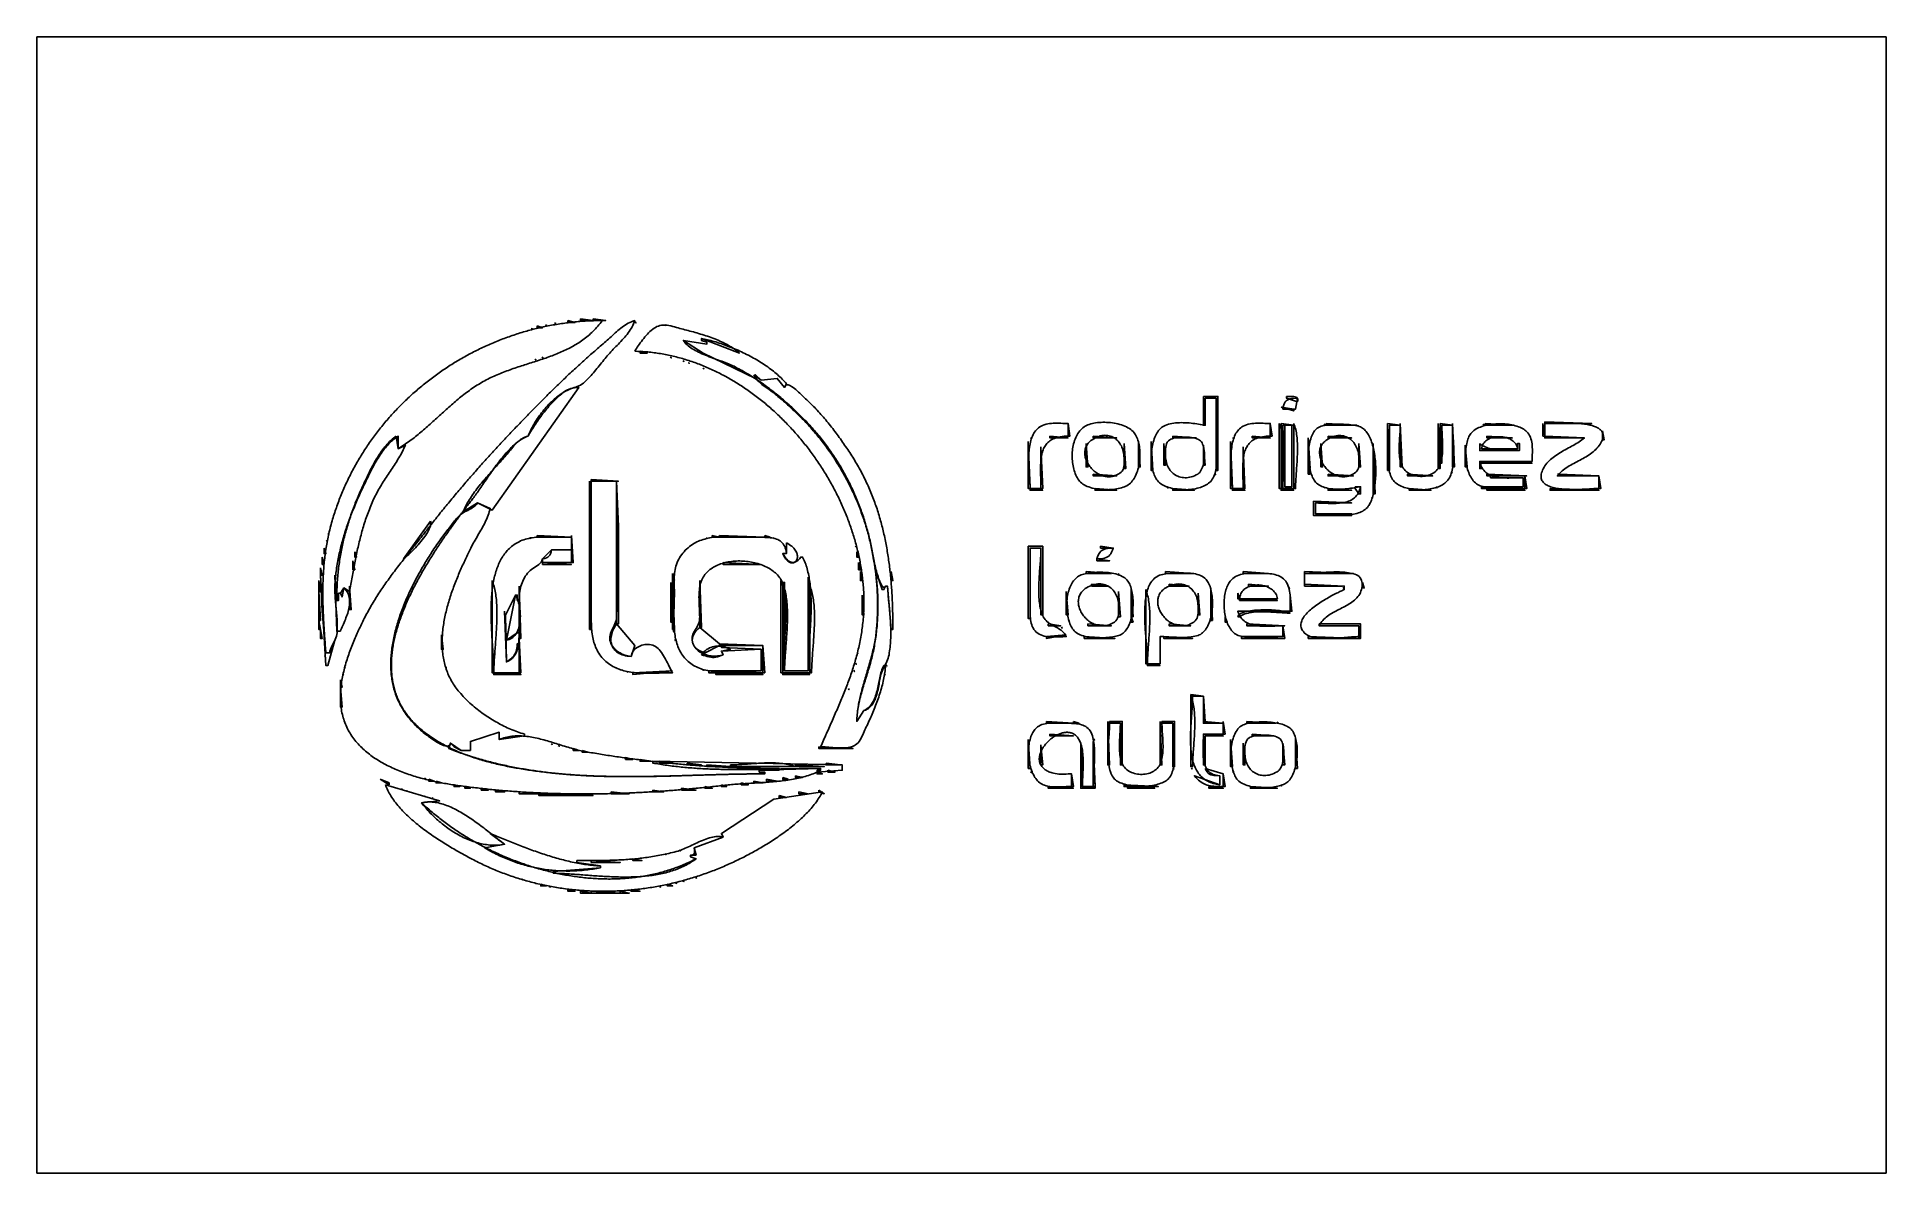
# Model space of a CAD drawing. Extents: x 0 to 1024, y 0 to 629.
import ezdxf

# ---------------------------------------------------------------- set-up
doc = ezdxf.new("R2010")
doc.units = 0
for name, color, linetype in [('C11', 11, 'CONTINUOUS'), ('C13', 13, 'CONTINUOUS'), ('C20', 20, 'CONTINUOUS'), ('C21', 21, 'CONTINUOUS'), ('C22', 22, 'CONTINUOUS'), ('C23', 23, 'CONTINUOUS'), ('C231', 231, 'CONTINUOUS'), ('C241', 241, 'CONTINUOUS'), ('C254', 254, 'CONTINUOUS'), ('C33', 33, 'CONTINUOUS'), ('C7', 7, 'CONTINUOUS')]:
    doc.layers.add(name, color=color, linetype=linetype)

msp = doc.modelspace()

# ---------------------------------------------------------------- linework, layer by layer
at = {"layer": 'C11'}
for points in [[(301, 473), (301, 472), (308, 472), (301, 473)], [(273.666656, 467.666656), (274.333344, 467.333344), (273.666656, 467.666656)], [(277, 469), (277, 468), (280, 468), (277, 469)], [(334, 455), (334, 454), (338, 454), (334, 455)], [(350.666656, 451.666656), (351.333344, 451.333344), (350.666656, 451.666656)], [(357.666656, 449.666656), (358.333344, 449.333344), (357.666656, 449.666656)], [(360.666656, 448.666656), (361.333344, 448.333344), (360.666656, 448.666656)], [(368.666656, 445.666656), (369.333344, 445.333344), (368.666656, 445.666656)], [(397, 442), (397.4808, 441.079), (398.0231, 440.2229), (398.6208, 439.4251), (399.2683, 438.6787), (399.9596, 437.9768), (400.6889, 437.3127), (401.4503, 436.6797), (402.2381, 436.0709), (403.0464, 435.4795), (403.8694, 434.8987), (404.7012, 434.3218), (405.536, 433.7419), (406.3679, 433.1522), (407.1912, 432.5461), (408, 431.9166), (408.7803, 431.2851), (409.5585, 430.6485), (410.3343, 430.0069), (411.1076, 429.3603), (411.8784, 428.7088), (412.6464, 428.0524), (413.4115, 427.3912), (414.1736, 426.7253), (414.9326, 426.0546), (415.6884, 425.3794), (416.4407, 424.6996), (417.1896, 424.0153), (417.9347, 423.3266), (418.6761, 422.6335), (419.4136, 421.9361), (420.147, 421.2344), (420.8763, 420.5286), (421.6012, 419.8186), (422.3217, 419.1046), (423.0376, 418.3866), (423.7489, 417.6646), (424.4553, 416.9388), (425.1567, 416.2091), (425.853, 415.4757), (426.5441, 414.7386), (427.2298, 413.9979), (427.9101, 413.2536), (428.5847, 412.5058), (429.2536, 411.7546), (429.9166, 411), (430.5543, 410.2637), (431.1876, 409.5217), (431.8163, 408.7739), (432.4405, 408.0206), (433.0601, 407.2617), (433.675, 406.4973), (434.2852, 405.7275), (434.8907, 404.9524), (435.4914, 404.1721), (436.0872, 403.3866), (436.6782, 402.596), (437.2643, 401.8004), (437.8454, 400.9998), (438.4215, 400.1944), (438.9926, 399.3841), (439.5585, 398.5692), (440.1194, 397.7496), (440.675, 396.9254), (441.2255, 396.0967), (441.7707, 395.2636), (442.3105, 394.4262), (442.8451, 393.5845), (443.3742, 392.7386), (443.8979, 391.8886), (444.4161, 391.0346), (444.9288, 390.1765), (445.4359, 389.3146), (445.9374, 388.4489), (446.4332, 387.5794), (446.9234, 386.7063), (447.4078, 385.8296), (447.8864, 384.9494), (448.3592, 384.0657), (448.8262, 383.1786), (449.2872, 382.2883), (449.7422, 381.3948), (450.1913, 380.4981), (450.6343, 379.5983), (451.0712, 378.6956), (451.502, 377.7899), (451.9266, 376.8815), (452.345, 375.9702), (452.7571, 375.0563), (453.1629, 374.1397), (453.5624, 373.2206), (453.9554, 372.2991), (454.3421, 371.3752), (454.7222, 370.4489), (455.0959, 369.5204), (455.4629, 368.5898), (455.8234, 367.6571), (456.1772, 366.7223), (456.5243, 365.7857), (456.8646, 364.8471), (457.1982, 363.9068), (457.5249, 362.9648), (457.8448, 362.0212), (458.1578, 361.0759), (458.4638, 360.1292), (458.7628, 359.1811), (459.0547, 358.2317), (459.3396, 357.281), (459.6173, 356.3292), (459.8878, 355.3762), (460.1512, 354.4222), (460.4072, 353.4672), (460.656, 352.5114), (460.8974, 351.5547), (461.1314, 350.5973), (461.358, 349.6393), (461.5771, 348.6807), (461.7887, 347.7216), (461.9927, 346.762), (462.1891, 345.8021), (462.3779, 344.8419), (462.5589, 343.8816), (462.7322, 342.921), (462.8978, 341.9605), (463.0555, 341), (463.1262, 340.5915), (463.2264, 340.0672), (463.3544, 339.4396), (463.5083, 338.7209), (463.6866, 337.9237), (463.8874, 337.0603), (464.1091, 336.1431), (464.3499, 335.1846), (464.6082, 334.1971), (464.8822, 333.1931), (465.1701, 332.1849), (465.4703, 331.1849), (465.7811, 330.2057), (466.1007, 329.2595), (466.4275, 328.3587), (466.7596, 327.5159), (467.0954, 326.7433), (467.4332, 326.0534), (467.7712, 325.4587), (468.1077, 324.9714), (468.4411, 324.604), (468.7696, 324.369), (469.0914, 324.2786), (469.4049, 324.3454), (469.7083, 324.5817), (470, 325), (471, 325), (473, 301), (474, 301), (473.9988, 302.0013), (473.9953, 303.0018), (473.9895, 304.0015), (473.9812, 305.0005), (473.9704, 305.9986), (473.957, 306.9959), (473.9409, 307.9924), (473.9222, 308.988), (473.9007, 309.9828), (473.8764, 310.9767), (473.8492, 311.9697), (473.8191, 312.9619), (473.7859, 313.9531), (473.7497, 314.9434), (473.7103, 315.9328), (473.6677, 316.9213), (473.6219, 317.9088), (473.5728, 318.8953), (473.5203, 319.8809), (473.4643, 320.8654), (473.4048, 321.849), (473.3418, 322.8316), (473.2751, 323.8131), (473.2047, 324.7937), (473.1306, 325.7731), (473.0526, 326.7516), (472.9708, 327.7289), (472.885, 328.7052), (472.7952, 329.6804), (472.7014, 330.6545), (472.6034, 331.6274), (472.5012, 332.5993), (472.3948, 333.57), (472.2841, 334.5395), (472.1689, 335.5079), (472.0494, 336.4752), (471.9253, 337.4412), (471.7967, 338.4061), (471.6634, 339.3697), (471.5255, 340.3321), (471.3828, 341.2933), (471.2353, 342.2533), (471.0829, 343.212), (470.9255, 344.1694), (470.7632, 345.1256), (470.5958, 346.0804), (470.4233, 347.034), (470.2456, 347.9863), (470.0626, 348.9372), (469.8743, 349.8868), (469.6807, 350.8351), (469.4816, 351.782), (469.277, 352.7275), (469.0669, 353.6716), (468.8511, 354.6144), (468.6297, 355.5557), (468.4025, 356.4957), (468.1695, 357.4342), (467.9306, 358.3712), (467.6858, 359.3068), (467.435, 360.241), (467.1781, 361.1737), (466.9151, 362.1049), (466.6459, 363.0345), (466.3705, 363.9627), (466.0888, 364.8894), (465.8007, 365.8145), (465.5061, 366.7381), (465.2051, 367.6601), (464.8975, 368.5806), (464.5833, 369.4995), (464.2625, 370.4168), (463.9348, 371.3324), (463.6004, 372.2465), (463.2591, 373.159), (462.9109, 374.0698), (462.5557, 374.9789), (462.1934, 375.8864), (461.824, 376.7922), (461.4474, 377.6964), (461.0636, 378.5988), (460.6725, 379.4996), (460.274, 380.3986), (459.8681, 381.2959), (459.4547, 382.1914), (459.0338, 383.0852), (458.6052, 383.9772), (458.169, 384.8675), (457.725, 385.7559), (457.2732, 386.6426), (456.8136, 387.5274), (456.346, 388.4104), (455.8705, 389.2916), (455.3869, 390.171), (454.8952, 391.0484), (454.3953, 391.9241), (453.8871, 392.7978), (453.3707, 393.6696), (452.8459, 394.5395), (452.3127, 395.4075), (451.771, 396.2736), (451.2208, 397.1378), (450.662, 398), (450.1049, 398.8488), (449.5446, 399.6965), (448.9808, 400.5429), (448.4135, 401.3879), (447.8426, 402.2312), (447.268, 403.0728), (446.6896, 403.9123), (446.1073, 404.7497), (445.521, 405.5849), (444.9306, 406.4175), (444.336, 407.2475), (443.737, 408.0746), (443.1337, 408.8988), (442.5259, 409.7198), (441.9135, 410.5375), (441.2965, 411.3517), (440.6746, 412.1622), (440.0478, 412.9689), (439.4161, 413.7715), (438.7793, 414.57), (438.1373, 415.3642), (437.49, 416.1538), (436.8373, 416.9388), (436.1792, 417.7188), (435.5155, 418.4939), (434.8461, 419.2638), (434.1709, 420.0283), (433.4899, 420.7873), (432.8029, 421.5405), (432.1098, 422.2879), (431.4106, 423.0293), (430.7052, 423.7644), (429.9933, 424.4932), (429.275, 425.2154), (428.5502, 425.9308), (427.8187, 426.6394), (427.0804, 427.341), (426.3353, 428.0353), (425.5833, 428.7222), (425.2649, 429.0216), (424.8506, 429.4261), (424.3518, 429.9184), (423.7799, 430.4813), (423.1463, 431.0976), (422.4625, 431.7499), (421.7398, 432.421), (420.9896, 433.0936), (420.2234, 433.7504), (419.4526, 434.3743), (418.6886, 434.9479), (417.9428, 435.454), (417.2265, 435.8753), (416.5513, 436.1945), (415.9285, 436.3944), (415.3695, 436.4577), (414.8857, 436.3672), (414.4886, 436.1056), (414.1895, 435.6556), (414, 435), (410, 440), (401, 439), (397, 442)], [(646, 430), (646, 414), (647, 414), (647, 429), (653, 429), (653, 389), (654, 389), (654, 430), (646, 430)], [(199, 408), (198.228, 407.4621), (197.4736, 406.8905), (196.7364, 406.2868), (196.016, 405.6525), (195.3121, 404.9894), (194.6243, 404.2991), (193.9522, 403.5832), (193.2956, 402.8434), (192.6541, 402.0813), (192.0272, 401.2985), (191.4148, 400.4967), (190.8163, 399.6776), (190.2315, 398.8428), (189.66, 397.9938), (189.1014, 397.1325), (188.5554, 396.2603), (188.0217, 395.379), (187.4998, 394.4902), (186.9895, 393.5956), (186.4904, 392.6967), (186.0021, 391.7952), (185.5243, 390.8928), (185.0566, 389.9911), (184.5987, 389.0918), (184.1502, 388.1964), (183.7108, 387.3067), (183.28, 386.4242), (182.8577, 385.5507), (182.4433, 384.6877), (182.0366, 383.8369), (181.6373, 383), (181.1873, 382.0515), (180.744, 381.1054), (180.3072, 380.1614), (179.877, 379.2195), (179.4534, 378.2795), (179.0363, 377.3413), (178.6258, 376.4049), (178.2218, 375.4701), (177.8244, 374.5368), (177.4336, 373.6049), (177.0494, 372.6742), (176.6717, 371.7447), (176.3006, 370.8163), (175.936, 369.8887), (175.578, 368.962), (175.2266, 368.036), (174.8817, 367.1106), (174.5434, 366.1857), (174.2117, 365.2611), (173.8866, 364.3368), (173.568, 363.4126), (173.256, 362.4884), (172.9505, 361.5642), (172.6516, 360.6397), (172.3593, 359.715), (172.0736, 358.7898), (171.7944, 357.8641), (171.5218, 356.9377), (171.2557, 356.0106), (170.9962, 355.0825), (170.7433, 354.1535), (170.497, 353.2234), (170.2572, 352.2921), (170.024, 351.3594), (169.7973, 350.4253), (169.5772, 349.4897), (169.3637, 348.5523), (169.1568, 347.6132), (168.9564, 346.6722), (168.7626, 345.7292), (168.5754, 344.7841), (168.3947, 343.8367), (168.2206, 342.887), (168.0531, 341.9348), (167.8921, 340.98), (167.7378, 340.0226), (167.5899, 339.0624), (167.4487, 338.0992), (167.314, 337.133), (167.1859, 336.1637), (167.0643, 335.1911), (166.9494, 334.2152), (166.841, 333.2358), (166.7391, 332.2528), (166.6438, 331.2661), (166.5552, 330.2756), (166.473, 329.2811), (166.3975, 328.2826), (166.3285, 327.2799), (166.2661, 326.273), (166.2102, 325.2617), (166.1609, 324.2459), (166.1182, 323.2255), (166.0821, 322.2004), (166.0525, 321.1704), (166.0295, 320.1355), (166.0131, 319.0955), (166.0032, 318.0504), (166, 317), (167, 317), (167, 321), (168, 321), (169, 319), (170, 324), (173, 322), (173.1871, 322.9967), (173.3728, 323.9921), (173.5574, 324.9862), (173.741, 325.9789), (173.9239, 326.9704), (174.1064, 327.9605), (174.2886, 328.9492), (174.4708, 329.9367), (174.6533, 330.9229), (174.8362, 331.9077), (175.0198, 332.8913), (175.2043, 333.8735), (175.39, 334.8545), (175.5771, 335.8341), (175.7659, 336.8125), (175.9565, 337.7895), (176.1491, 338.7653), (176.3442, 339.7399), (176.5418, 340.7131), (176.7422, 341.6851), (176.9456, 342.6558), (177.1523, 343.6252), (177.3625, 344.5934), (177.5764, 345.5603), (177.7943, 346.5259), (178.0164, 347.4903), (178.2429, 348.4535), (178.4741, 349.4154), (178.7102, 350.3761), (178.9514, 351.3355), (179.198, 352.2937), (179.4502, 353.2507), (179.7083, 354.2064), (179.9724, 355.1609), (180.2428, 356.1142), (180.5197, 357.0663), (180.8034, 358.0172), (181.0942, 358.9668), (181.3921, 359.9153), (181.6975, 360.8626), (182.0107, 361.8086), (182.3318, 362.7535), (182.661, 363.6972), (182.9986, 364.6396), (183.3449, 365.5809), (183.7001, 366.5211), (184.0643, 367.46), (184.4379, 368.3978), (184.8211, 369.3344), (185.2141, 370.2698), (185.6171, 371.2041), (186.0304, 372.1372), (186.4542, 373.0691), (186.8888, 374), (187.3192, 374.889), (187.7654, 375.7712), (188.2263, 376.647), (188.7008, 377.5168), (189.1879, 378.3811), (189.6865, 379.2402), (190.1955, 380.0947), (190.7139, 380.9449), (191.2407, 381.7914), (191.7746, 382.6344), (192.3148, 383.4746), (192.8601, 384.3123), (193.4094, 385.1479), (193.9617, 385.982), (194.516, 386.8148), (195.0711, 387.647), (195.6261, 388.4788), (196.1798, 389.3108), (196.7311, 390.1434), (197.2791, 390.977), (197.8226, 391.8121), (198.3606, 392.649), (198.8921, 393.4883), (199.4159, 394.3304), (199.931, 395.1757), (200.4363, 396.0246), (200.9309, 396.8776), (201.4135, 397.7352), (201.8831, 398.5977), (202.3388, 399.4656), (202.7794, 400.3393), (203.2038, 401.2193), (203.611, 402.1061), (204, 403), (200, 401), (199, 408)], [(550.333313, 407.333344), (550.666687, 406.666656), (550.333313, 407.333344)], [(617, 405), (617, 389), (618, 389), (617, 405)], [(624, 404), (624, 392), (625, 392), (624, 404)], [(646, 403), (646, 392), (647, 392), (646, 403)], [(662.333313, 407.333344), (662.666687, 406.666656), (662.333313, 407.333344)], [(799, 404), (799, 400), (821, 400), (821, 404), (820, 404), (820, 401), (819.1164, 400.9898), (818.2076, 400.9622), (817.2768, 400.9214), (816.3272, 400.8719), (815.3621, 400.8178), (814.3846, 400.7636), (813.3979, 400.7135), (812.4054, 400.6719), (811.4102, 400.643), (810.4155, 400.6313), (809.4246, 400.641), (808.4407, 400.6764), (807.467, 400.7419), (806.5067, 400.8417), (805.563, 400.9803), (804.6392, 401.1619), (803.7386, 401.3907), (802.8642, 401.6713), (802.0194, 402.0078), (801.2073, 402.4046), (800.4313, 402.866), (799.6944, 403.3964), (799, 404)], [(704, 390), (704, 387), (705, 387), (704, 390)], [(799, 394), (799, 393), (828, 393), (799, 394)], [(321, 383), (321, 304), (322, 304), (322, 358), (321, 383)], [(625.666687, 379.666656), (626.333313, 379.333344), (625.666687, 379.666656)], [(712.666687, 379.666656), (713.333313, 379.333344), (712.666687, 379.666656)], [(783.333313, 388.333344), (783.666687, 387.666656), (783.333313, 388.333344)], [(842.333313, 387.333344), (842.666687, 386.666656), (842.333313, 387.333344)], [(244, 371), (243.3226, 370.1995), (242.5978, 369.4983), (241.8329, 368.8802), (241.0352, 368.3291), (240.2122, 367.8287), (239.3711, 367.3628), (238.5193, 366.9152), (237.6642, 366.4698), (236.8131, 366.0103), (235.9733, 365.5206), (235.1523, 364.9844), (234.3573, 364.3855), (233.5957, 363.7078), (232.875, 362.9351), (232.3458, 362.3059), (231.8141, 361.6674), (231.28, 361.0198), (230.7438, 360.3631), (230.2057, 359.6975), (229.6657, 359.0232), (229.1241, 358.3402), (228.5811, 357.6488), (228.0368, 356.949), (227.4914, 356.241), (226.9451, 355.5249), (226.3981, 354.8008), (225.8505, 354.069), (225.3025, 353.3295), (224.7544, 352.5825), (224.2062, 351.828), (223.6581, 351.0663), (223.1104, 350.2975), (222.5632, 349.5216), (222.0167, 348.739), (221.471, 347.9496), (220.9264, 347.1536), (220.383, 346.3512), (219.841, 345.5424), (219.3005, 344.7275), (218.7619, 343.9066), (218.2251, 343.0797), (217.6904, 342.2471), (217.1581, 341.4088), (216.6282, 340.5651), (216.1009, 339.716), (215.5764, 338.8616), (215.055, 338.0022), (214.5367, 337.1379), (214.0217, 336.2687), (213.5103, 335.3948), (213.0025, 334.5164), (212.4987, 333.6336), (211.9989, 332.7465), (211.5034, 331.8553), (211.0122, 330.9601), (210.5256, 330.061), (210.0439, 329.1582), (209.567, 328.2518), (209.0953, 327.342), (208.6289, 326.4288), (208.1679, 325.5125), (207.7126, 324.5931), (207.2632, 323.6708), (206.8197, 322.7457), (206.3824, 321.818), (205.9515, 320.8878), (205.5272, 319.9552), (205.1095, 319.0204), (204.6988, 318.0835), (204.2951, 317.1446), (203.8987, 316.204), (203.5097, 315.2616), (203.1283, 314.3177), (202.7547, 313.3723), (202.3891, 312.4257), (202.0316, 311.478), (201.6824, 310.5292), (201.3417, 309.5796), (201.0097, 308.6292), (200.6865, 307.6783), (200.3723, 306.7268), (200.0674, 305.7751), (199.7718, 304.8232), (199.4858, 303.8712), (199.2096, 302.9193), (198.9432, 301.9676), (198.6869, 301.0162), (198.4409, 300.0654), (198.2054, 299.1152), (197.9804, 298.1657), (197.7663, 297.2172), (197.5632, 296.2697), (197.3712, 295.3233), (197.1905, 294.3783), (197.0214, 293.4347), (196.8639, 292.4927), (196.7183, 291.5523), (196.5847, 290.6139), (196.4634, 289.6774), (196.3545, 288.7431), (196.2581, 287.811), (196.1745, 286.8813), (196.1038, 285.9541), (196.0462, 285.0297), (196.0019, 284.108), (195.9711, 283.1892), (195.9539, 282.2735), (195.9506, 281.3611), (195.9612, 280.452), (195.986, 279.5463), (196.0251, 278.6443), (196.0788, 277.7461), (196.1472, 276.8517), (196.2305, 275.9614), (196.3288, 275.0752), (196.4424, 274.1933), (196.5713, 273.3159), (196.7159, 272.443), (196.8762, 271.5748), (197.0525, 270.7115), (197.2449, 269.8532), (197.4537, 269), (197.7126, 268.0304), (197.9921, 267.0708), (198.2919, 266.1212), (198.6119, 265.1818), (198.9516, 264.2527), (199.3109, 263.3338), (199.6894, 262.4254), (200.0869, 261.5276), (200.5031, 260.6403), (200.9377, 259.7637), (201.3905, 258.8979), (201.8612, 258.0429), (202.3495, 257.199), (202.8552, 256.3661), (203.3779, 255.5444), (203.9175, 254.7339), (204.4735, 253.9347), (205.0459, 253.147), (205.6342, 252.3708), (206.2382, 251.6062), (206.8577, 250.8533), (207.4924, 250.1122), (208.142, 249.3829), (208.8062, 248.6657), (209.4847, 247.9605), (210.1773, 247.2675), (210.8838, 246.5867), (211.6038, 245.9183), (212.337, 245.2623), (213.0833, 244.6188), (213.8422, 243.988), (214.6137, 243.3698), (215.3973, 242.7645), (216.1928, 242.172), (217, 241.5926)], [(248, 253.6712), (247.1408, 254.261), (246.2896, 254.8648), (245.4467, 255.4821), (244.6124, 256.1127), (243.787, 256.7564), (242.9707, 257.413), (242.1639, 258.0821), (241.3669, 258.7635), (240.58, 259.457), (239.8033, 260.1623), (239.0374, 260.8792), (238.2824, 261.6074), (237.5386, 262.3466), (236.8064, 263.0967), (236.086, 263.8572), (235.3777, 264.6281), (234.6819, 265.409), (233.9988, 266.1997), (233.3287, 267), (232.7279, 267.7472), (232.1508, 268.5025), (231.5969, 269.2657), (231.066, 270.0366), (230.5578, 270.8151), (230.072, 271.6009), (229.6084, 272.3939), (229.1665, 273.1939), (228.7462, 274.0007), (228.3472, 274.8141), (227.9691, 275.634), (227.6117, 276.4602), (227.2748, 277.2924), (226.9579, 278.1305), (226.6608, 278.9744), (226.3833, 279.8238), (226.1251, 280.6785), (225.8858, 281.5384), (225.6652, 282.4033), (225.4629, 283.273), (225.2788, 284.1474), (225.1125, 285.0262), (224.9637, 285.9092), (224.8321, 286.7964), (224.7175, 287.6874), (224.6196, 288.5821), (224.538, 289.4804), (224.4726, 290.3821), (224.4229, 291.2869), (224.3888, 292.1947), (224.3698, 293.1053), (224.3659, 294.0185), (224.3766, 294.9342), (224.4016, 295.8522), (224.4407, 296.7722), (224.4937, 297.6941), (224.5601, 298.6178), (224.6398, 299.5429), (224.7324, 300.4695), (224.8376, 301.3972), (224.9552, 302.3258), (225.0848, 303.2553), (225.2263, 304.1855), (225.3792, 305.116), (225.5434, 306.0468), (225.7185, 306.9777), (225.9042, 307.9085), (226.1003, 308.839), (226.3064, 309.7691), (226.5223, 310.6985), (226.7477, 311.6271), (226.9823, 312.5546), (227.2258, 313.481), (227.4779, 314.406), (227.7384, 315.3294), (228.0069, 316.2511), (228.2832, 317.1708), (228.567, 318.0885), (228.858, 319.0039), (229.1558, 319.9168), (229.4603, 320.827), (229.7711, 321.7344), (230.088, 322.6389), (230.4106, 323.5401), (230.7387, 324.4379), (231.0719, 325.3322), (231.4101, 326.2227), (231.7528, 327.1093), (232.0999, 327.9918), (232.451, 328.87), (232.8059, 329.7438), (233.1642, 330.6129), (233.5257, 331.4771), (233.8901, 332.3364), (234.257, 333.1904), (234.6263, 334.0391), (234.9976, 334.8822), (235.3707, 335.7196), (235.7452, 336.551), (236.1208, 337.3764), (236.4973, 338.1954), (236.8744, 339.008), (237.2519, 339.8139), (237.6293, 340.613), (238.0064, 341.4051), (238.383, 342.1899), (238.7588, 342.9674), (239.1334, 343.7374), (239.5066, 344.4995), (239.8781, 345.2538), (240.2476, 346), (240.6981, 346.8883), (241.1662, 347.7774), (241.6496, 348.6674), (242.1457, 349.5588), (242.6521, 350.4515), (243.1665, 351.346), (243.6863, 352.2424), (244.2092, 353.141), (244.7326, 354.0419), (245.2542, 354.9455), (245.7716, 355.8519), (246.2822, 356.7614), (246.7837, 357.6742), (247.2736, 358.5905), (247.7495, 359.5107), (248.2089, 360.4348), (248.6495, 361.3632), (249.0687, 362.296), (249.4642, 363.2336), (249.8334, 364.1761), (250.1741, 365.1237), (250.4837, 366.0767), (250.7598, 367.0354), (251, 368), (244, 371)], [(707, 372), (707, 364), (728, 364), (728, 365), (708, 365), (708, 371), (728, 371), (707, 372)], [(739.333313, 374.333344), (739.666687, 373.666656), (739.333313, 374.333344)], [(272.666656, 351.666656), (273.333344, 351.333344), (272.666656, 351.666656)], [(277, 353), (277, 352), (296, 352), (277, 353)], [(374, 353), (374, 352), (378, 352), (374, 353)], [(407.666656, 351.666656), (408.333344, 351.333344), (407.666656, 351.666656)], [(415, 349), (415, 343), (413, 343), (413.3843, 342.1602), (413.7807, 341.4026), (414.1867, 340.7245), (414.6003, 340.1234), (415.0192, 339.5968), (415.4413, 339.1423), (415.8642, 338.7571), (416.2858, 338.439), (416.7039, 338.1852), (417.1162, 337.9934), (417.5207, 337.8609), (417.9149, 337.7853), (418.2968, 337.7641), (418.6642, 337.7947), (419.0147, 337.8746), (419.3463, 338.0012), (419.6566, 338.1721), (419.9436, 338.3848), (420.2049, 338.6367), (420.4384, 338.9253), (420.6419, 339.248), (420.8131, 339.6025), (420.9499, 339.986), (421.05, 340.3962), (421.1112, 340.8305), (421.1313, 341.2864), (421.1082, 341.7613), (421.0395, 342.2528), (420.9231, 342.7583), (420.7568, 343.2752), (420.5383, 343.8012), (420.2655, 344.3336), (419.9361, 344.8699), (419.548, 345.4077), (419.0989, 345.9444), (418.5866, 346.4774), (418.0089, 347.0043), (417.3636, 347.5225), (416.6485, 348.0295), (415.8613, 348.5229), (415, 349)], [(451.333344, 355.333344), (451.666656, 354.666656), (451.333344, 355.333344)], [(158, 341), (158, 337), (159, 337), (158, 341)], [(280, 338), (280, 337), (296, 337), (280, 338)], [(454, 344), (454, 341), (455, 341), (454, 344)], [(549, 347), (549, 307), (550, 307), (550, 346), (556, 346), (556, 309), (557, 309), (557, 347), (549, 347)], [(587, 340), (587, 339), (594, 339), (587, 340)], [(589, 347), (589, 346), (596, 346), (589, 347)], [(156, 328), (156, 322), (157, 322), (156, 328)], [(252, 328), (252, 277), (253, 277), (253.0048, 277.8357), (253.0191, 278.6911), (253.0422, 279.5654), (253.0734, 280.4577), (253.1121, 281.3672), (253.1577, 282.2929), (253.2096, 283.2342), (253.2672, 284.1901), (253.3298, 285.1599), (253.3968, 286.1425), (253.4677, 287.1374), (253.5417, 288.1435), (253.6183, 289.16), (253.6969, 290.1862), (253.7767, 291.2211), (253.8573, 292.264), (253.938, 293.3139), (254.0181, 294.3701), (254.0971, 295.4317), (254.1743, 296.4979), (254.2491, 297.5678), (254.3209, 298.6405), (254.3891, 299.7154), (254.453, 300.7914), (254.512, 301.8678), (254.5656, 302.9437), (254.613, 304.0183), (254.6538, 305.0908), (254.6871, 306.1603), (254.7125, 307.2259), (254.7293, 308.2869), (254.7369, 309.3423), (254.7347, 310.3914), (254.722, 311.4333), (254.6982, 312.4672), (254.6627, 313.4922), (254.615, 314.5075), (254.5543, 315.5122), (254.4801, 316.5055), (254.3916, 317.4866), (254.2885, 318.4547), (254.1698, 319.4088), (254.0352, 320.3482), (253.8839, 321.2719), (253.7154, 322.1793), (253.5289, 323.0693), (253.324, 323.9413), (253.0999, 324.7943), (252.8561, 325.6275), (252.5919, 326.4401), (252.3067, 327.2312), (252, 328)], [(352, 332), (352, 328), (353, 328), (352, 332)], [(456, 333), (456, 328), (457, 328), (456, 333)], [(625, 333), (625, 332), (640, 332), (625, 333)], [(668, 333), (668, 332), (682, 332), (668, 333)], [(702, 333), (702, 332), (729, 332), (702, 333)], [(173, 325), (173, 312), (174, 312), (173, 325)], [(265, 320), (260, 295), (260.809, 295.1741), (261.5675, 295.4237), (262.2763, 295.745), (262.9365, 296.134), (263.5489, 296.5868), (264.1148, 297.0996), (264.6349, 297.6684), (265.1103, 298.2894), (265.5419, 298.9587), (265.9308, 299.6724), (266.278, 300.4266), (266.5843, 301.2174), (266.8509, 302.0408), (267.0787, 302.8932), (267.2686, 303.7704), (267.4217, 304.6687), (267.539, 305.5841), (267.6213, 306.5128), (267.6698, 307.4509), (267.6854, 308.3944), (267.6691, 309.3395), (267.6218, 310.2823), (267.5446, 311.2189), (267.4384, 312.1455), (267.3042, 313.058), (267.1431, 313.9527), (266.9559, 314.8256), (266.7437, 315.6729), (266.5074, 316.4906), (266.2481, 317.2749), (265.9667, 318.0219), (265.6642, 318.7276), (265.3417, 319.3883), (265, 320)], [(267, 325), (267, 296), (268, 296), (267, 325)], [(627, 326), (627, 325), (638, 325), (627, 326)], [(665, 321), (665, 318), (666, 318), (665, 321)], [(693.333313, 324.333344), (693.666687, 323.666656), (693.333313, 324.333344)], [(702, 326), (702, 325), (723, 325), (702, 326)], [(606, 308), (606, 305), (607, 305), (606, 308)], [(224, 298), (224, 290), (225, 290), (224, 298)], [(367, 302), (366.2174, 301.3353), (365.5187, 300.6554), (364.9038, 299.963), (364.3727, 299.2611), (363.925, 298.5526), (363.5608, 297.8405), (363.2798, 297.1275), (363.0819, 296.4168), (362.9671, 295.7111), (362.9351, 295.0135), (362.9859, 294.3267), (363.1193, 293.6539), (363.3351, 292.9977), (363.6333, 292.3612), (364.0137, 291.7474), (364.4761, 291.159), (365.0205, 290.5991), (365.6467, 290.0705), (366.3545, 289.5762), (367.1439, 289.119), (368.0147, 288.702), (368.9668, 288.328), (370, 288), (378, 292), (378, 293), (367, 302)], [(570, 298), (559, 297), (559, 296), (570, 298)], [(567.333313, 302.333344), (567.666687, 301.666656), (567.333313, 302.333344)], [(571.333313, 306.333344), (571.666687, 305.666656), (571.333313, 306.333344)], [(627, 304), (627, 303), (639, 303), (627, 304)], [(690, 303), (690, 297), (667, 297), (667, 296), (691, 296), (690, 303)], [(670, 304), (670, 303), (691, 303), (670, 304)], [(710, 304), (710, 303), (732, 303), (732, 296), (733, 296), (733, 304), (710, 304)], [(267, 296), (267, 277), (268, 277), (267, 296)], [(159.333328, 286.333344), (159.666672, 285.666656), (159.333328, 286.333344)], [(170.333328, 280.333344), (170.666672, 279.666656), (170.333328, 280.333344)], [(320.666656, 279.666656), (321.333344, 279.333344), (320.666656, 279.666656)], [(323.666656, 278.666656), (324.333344, 278.333344), (323.666656, 278.666656)], [(452.333344, 278.333344), (452.666656, 277.666656), (452.333344, 278.333344)], [(453.333344, 282.333344), (453.666656, 281.666656), (453.333344, 282.333344)], [(449.333344, 268.333344), (449.666656, 267.666656), (449.333344, 268.333344)], [(217, 241.5925), (217.4195, 241.2941), (217.9513, 240.9156), (218.5797, 240.4742), (219.2891, 239.9871), (220.064, 239.4714), (220.8887, 238.9445), (221.7477, 238.4234), (222.6253, 237.9254), (223.5061, 237.4677), (224.3743, 237.0675), (225.2144, 236.742), (226.0109, 236.5083), (226.7482, 236.3838), (227.4105, 236.3856), (227.9825, 236.5309), (228.4485, 236.837), (228.7928, 237.3209), (229, 238), (231, 236), (235, 234), (240, 234), (240, 239), (256, 244), (256, 240), (270, 242), (270, 243), (269.016, 243.2791), (268.0377, 243.5763), (267.0652, 243.8912), (266.0984, 244.2232), (265.1374, 244.5717), (264.1822, 244.9364), (263.2329, 245.3166), (262.2893, 245.7119), (261.3516, 246.1218), (260.4198, 246.5457), (259.4938, 246.9832), (258.5738, 247.4337), (257.6597, 247.8967), (256.7515, 248.3718), (255.8493, 248.8583), (254.953, 249.3559), (254.0627, 249.8639), (253.1784, 250.3819), (252.3002, 250.9094), (251.428, 251.4459), (250.5619, 251.9908), (249.7018, 252.5437), (248.8478, 253.104), (248, 253.6713)], [(574, 250), (574, 249), (577, 249), (574, 250)], [(284.666656, 237.666672), (285.333344, 237.333328), (284.666656, 237.666672)], [(288.666656, 236.666672), (289.333344, 236.333328), (288.666656, 236.666672)], [(661, 240), (661, 225), (662, 225), (661, 240)], [(690, 238), (690, 226), (691, 226), (690, 238)], [(697, 241), (697, 224), (698, 224), (697, 241)], [(371, 226), (371, 225), (384, 225), (371, 226)], [(420, 226), (420, 225), (436, 225), (420, 226)], [(214.666672, 218.666672), (215.333328, 218.333328), (214.666672, 218.666672)], [(404, 218), (404, 217), (410, 217), (404, 218)], [(432, 222), (432, 221), (435, 221), (432, 222)], [(573, 221), (573, 214), (574, 214), (573, 221)], [(662.333313, 222.333328), (662.666687, 221.666672), (662.333313, 222.333328)], [(214.666672, 208.666672), (215.333328, 208.333328), (214.666672, 208.666672)], [(218.666672, 207.666672), (219.333328, 207.333328), (218.666672, 207.666672)], [(254, 212), (254, 211), (259, 211), (254, 212)], [(318, 211), (318, 210), (328, 210), (318, 211)], [(341, 212), (341, 211), (347, 211), (341, 212)], [(379, 215), (379, 214), (382, 214), (379, 215)], [(411, 209), (411, 208), (415, 208), (411, 209)], [(251, 188), (259, 182), (248, 180), (248.9023, 179.4793), (249.8062, 178.9695), (250.7118, 178.4705), (251.619, 177.9824), (252.5277, 177.5052), (253.4381, 177.0388), (254.3501, 176.5833), (255.2637, 176.1386), (256.1789, 175.7047), (257.0957, 175.2817), (258.0141, 174.8695), (258.9342, 174.4682), (259.8558, 174.0777), (260.779, 173.698), (261.7039, 173.3291), (262.6303, 172.9711), (263.5584, 172.6239), (264.488, 172.2875), (265.4193, 171.9619), (266.3522, 171.6471), (267.2866, 171.3432), (268.2227, 171.05), (269.1604, 170.7677), (270.0996, 170.4961), (271.0405, 170.2354), (271.983, 169.9854), (272.9271, 169.7463), (273.8728, 169.5179), (274.8201, 169.3004), (275.7689, 169.0936), (276.7194, 168.8976), (277.6715, 168.7123), (278.6252, 168.5379), (279.5805, 168.3742), (280.5374, 168.2213), (281.4959, 168.0792), (282.4559, 167.9478), (283.4176, 167.8272), (284.3809, 167.7173), (285.3458, 167.6183), (286.3122, 167.5299), (287.2803, 167.4524), (288.25, 167.3855), (289.2212, 167.3295), (290.1941, 167.2841), (291.1685, 167.2495), (292.1446, 167.2257), (293.1222, 167.2126), (294.1015, 167.2102), (295.0823, 167.2186), (296.0647, 167.2376), (297.0487, 167.2675), (298.0343, 167.308), (299.0215, 167.3592), (300.0103, 167.4212), (301.0007, 167.4939), (301.9927, 167.5773), (302.9863, 167.6714), (303.9814, 167.7762), (304.9782, 167.8918), (305.9765, 168.018), (306.9765, 168.1549), (307.978, 168.3025), (308.9811, 168.4609), (309.9858, 168.6299), (310.9921, 168.8096), (312, 169), (312, 170), (311.0375, 170.0551), (310.0733, 170.1219), (309.1075, 170.2001), (308.1402, 170.2895), (307.1715, 170.3899), (306.2014, 170.5011), (305.2301, 170.6229), (304.2577, 170.755), (303.2843, 170.8973), (302.3099, 171.0494), (301.3347, 171.2113), (300.3588, 171.3827), (299.3822, 171.5633), (298.4051, 171.7529), (297.4275, 171.9514), (296.4496, 172.1586), (295.4714, 172.3741), (294.4931, 172.5978), (293.5147, 172.8295), (292.5363, 173.0689), (291.5581, 173.3159), (290.5801, 173.5702), (289.6025, 173.8316), (288.6252, 174.0999), (287.6485, 174.3748), (286.6724, 174.6562), (285.6971, 174.9439), (284.7225, 175.2376), (283.7489, 175.5371), (282.7762, 175.8422), (281.8047, 176.1527), (280.8344, 176.4683), (279.8653, 176.7889), (278.8977, 177.1142), (277.9316, 177.444), (276.967, 177.7781), (276.0042, 178.1163), (275.0431, 178.4583), (274.0839, 178.804), (273.1267, 179.1532), (272.1716, 179.5055), (271.2186, 179.8609), (270.2679, 180.219), (269.3196, 180.5797), (268.3737, 180.9428), (267.4304, 181.3079), (266.4898, 181.675), (265.5519, 182.0438), (264.6169, 182.4141), (263.6848, 182.7857), (262.7558, 183.1583), (261.8299, 183.5318), (260.9073, 183.9059), (259.988, 184.2803), (259.0721, 184.655), (258.1598, 185.0297), (257.2511, 185.4041), (256.3461, 185.778), (255.4449, 186.1513), (254.5477, 186.5237), (253.6545, 186.8949), (252.7654, 187.2649), (251.8805, 187.6333), (251, 188)], [(355.666656, 178.666672), (356.333344, 178.333328), (355.666656, 178.666672)], [(330, 174), (330, 173), (335, 173), (330, 174)], [(268.666656, 162.666672), (269.333344, 162.333328), (268.666656, 162.666672)], [(275.666656, 160.666672), (276.333344, 160.333328), (275.666656, 160.666672)], [(279, 160), (279, 159), (282, 159), (279, 160)], [(344.666656, 158.666672), (345.333344, 158.333328), (344.666656, 158.666672)], [(349, 160), (349, 159), (352, 159), (349, 160)]]:
    msp.add_lwpolyline(points, dxfattribs=at)
at = {"layer": 'C13'}
for points in [[(308, 473), (308, 472), (315, 472), (308, 473)], [(689, 415), (689, 379), (690, 379), (690, 414), (696, 414), (689, 415)], [(714, 415), (714, 414), (731, 414), (714, 415)], [(748, 415), (748, 389), (749, 389), (749, 414), (755, 414), (748, 415)], [(777, 415), (777, 393), (778, 393), (778, 414), (784, 414), (777, 415)], [(802, 415), (802, 414), (818, 414), (802, 415)], [(867, 411), (867, 406), (868, 406), (867, 411)], [(704, 407), (704, 390), (705, 390), (704, 407)], [(805, 386), (805, 385), (823, 385), (823, 380), (800, 380), (800, 379), (824, 379), (824, 386), (805, 386)], [(218, 361), (203, 340), (203.4884, 340.3875), (204.0312, 340.8384), (204.6225, 341.3485), (205.2563, 341.9135), (205.9268, 342.5292), (206.6283, 343.1913), (207.3547, 343.8958), (208.1002, 344.6384), (208.859, 345.4148), (209.6253, 346.2209), (210.393, 347.0524), (211.1565, 347.9051), (211.9097, 348.7749), (212.647, 349.6575), (213.3623, 350.5486), (214.0498, 351.4442), (214.7037, 352.3399), (215.3182, 353.2316), (215.8872, 354.1151), (216.405, 354.9861), (216.8658, 355.8404), (217.2636, 356.6738), (217.5925, 357.4821), (217.8468, 358.2612), (218.0206, 359.0067), (218.1079, 359.7144), (218.103, 360.3803), (218, 361)], [(352, 328), (352, 301), (353, 301), (352, 328)], [(427, 330), (427, 278), (414, 278), (414, 327), (413, 327), (413, 277), (428, 277), (428, 313), (427, 330)], [(584, 326), (584, 325), (593, 325), (584, 326)], [(606, 324), (606, 308), (607, 308), (606, 324)], [(650, 324), (650, 306), (651, 306), (650, 324)], [(666, 318), (666, 317), (687, 317), (666, 318)], [(168, 269), (168, 258), (169, 258), (168, 269)], [(559, 250), (559, 249), (574, 249), (559, 250)], [(594, 250), (594, 249), (600, 249), (600, 226), (601, 226), (601, 250), (594, 250)], [(646, 250), (646, 249), (657, 249), (646, 250)], [(670, 250), (670, 249), (686, 249), (670, 250)], [(341, 228), (341, 227), (341.9739, 226.8221), (342.9492, 226.6498), (343.9257, 226.4831), (344.9036, 226.3218), (345.8826, 226.1659), (346.8629, 226.0153), (347.8444, 225.8699), (348.827, 225.7296), (349.8108, 225.5944), (350.7957, 225.4641), (351.7817, 225.3387), (352.7687, 225.2181), (353.7568, 225.1022), (354.7459, 224.991), (355.736, 224.8844), (356.7271, 224.7822), (357.7191, 224.6844), (358.7121, 224.591), (359.7059, 224.5018), (360.7006, 224.4167), (361.6962, 224.3357), (362.6925, 224.2587), (363.6897, 224.1857), (364.6876, 224.1165), (365.6863, 224.051), (366.6857, 223.9892), (367.6858, 223.931), (368.6866, 223.8763), (369.688, 223.8251), (370.6901, 223.7772), (371.6927, 223.7326), (372.6959, 223.6911), (373.6997, 223.6528), (374.704, 223.6175), (375.7088, 223.5852), (376.7141, 223.5557), (377.7198, 223.5291), (378.7259, 223.5051), (379.7325, 223.4838), (380.7394, 223.465), (381.7467, 223.4486), (382.7543, 223.4347), (383.7622, 223.4231), (384.7704, 223.4137), (385.7788, 223.4064), (386.7875, 223.4012), (387.7964, 223.398), (388.8055, 223.3967), (389.8147, 223.3972), (390.824, 223.3994), (391.8335, 223.4033), (392.843, 223.4088), (393.8526, 223.4158), (394.8622, 223.4242), (395.8718, 223.434), (396.8815, 223.445), (397.891, 223.4572), (398.9005, 223.4705), (399.9099, 223.4847), (400.9192, 223.5), (401.9284, 223.5161), (402.9374, 223.5329), (403.9462, 223.5505), (404.9548, 223.5687), (405.9631, 223.5874), (406.9712, 223.6065), (407.979, 223.626), (408.9865, 223.6458), (409.9937, 223.6659), (411.0004, 223.686), (412.0068, 223.7062), (413.0128, 223.7264), (414.0184, 223.7465), (415.0235, 223.7663), (416.0281, 223.7859), (417.0322, 223.8052), (418.0357, 223.824), (419.0387, 223.8422), (420.0412, 223.8599), (421.043, 223.877), (422.0442, 223.8932), (423.0447, 223.9086), (424.0445, 223.9231), (425.0436, 223.9366), (426.042, 223.9491), (427.0397, 223.9603), (428.0366, 223.9704), (429.0326, 223.9791), (430.0278, 223.9864), (431.0222, 223.9922), (432.0157, 223.9964), (433.0083, 223.9991), (434, 224), (434, 223), (432, 223), (432, 222), (446, 223), (446, 226), (341, 228)], [(190, 218), (195, 215), (195, 216), (190, 218)], [(602, 215), (602, 214), (621, 214), (602, 215)]]:
    msp.add_lwpolyline(points, dxfattribs=at)
at = {"layer": 'C20'}
for points in [[(160, 288), (162, 288), (162.2105, 288.9801), (162.5117, 289.934), (162.884, 290.8662), (163.3078, 291.7813), (163.7633, 292.684), (164.2311, 293.5787), (164.6915, 294.4702), (165.1249, 295.363), (165.5117, 296.2617), (165.8321, 297.1709), (166.0667, 298.0953), (166.1959, 299.0393), (166.2547, 300.004), (166.2919, 300.9741), (166.309, 301.9492), (166.3077, 302.929), (166.2897, 303.9131), (166.2566, 304.9013), (166.2101, 305.8932), (166.1519, 306.8884), (166.0836, 307.8867), (166.0069, 308.8877), (165.9235, 309.8911), (165.835, 310.8966), (165.7431, 311.9038), (165.6495, 312.9124), (165.5558, 313.9222), (165.4637, 314.9327), (165.3749, 315.9436), (165.291, 316.9547), (165.2136, 317.9655), (165.1446, 318.9758), (165.0855, 319.9853), (165.0379, 320.9936), (165.0036, 322.0003), (164.9843, 323.0052), (164.9815, 324.008), (164.997, 325.0082), (165.0324, 326.0057), (165.0895, 327), (165.1645, 328.0159), (165.2496, 329.03), (165.3446, 330.0421), (165.4494, 331.0523), (165.5638, 332.0606), (165.6877, 333.067), (165.8209, 334.0714), (165.9634, 335.0739), (166.1151, 336.0745), (166.2757, 337.0731), (166.4451, 338.0698), (166.6233, 339.0646), (166.8101, 340.0575), (167.0054, 341.0484), (167.2089, 342.0374), (167.4207, 343.0245), (167.6406, 344.0096), (167.8684, 344.9927), (168.1041, 345.974), (168.3474, 346.9533), (168.5983, 347.9307), (168.8566, 348.9061), (169.1223, 349.8796), (169.3951, 350.8511), (169.6749, 351.8207), (169.9617, 352.7884), (170.2552, 353.7541), (170.5554, 354.7178), (170.8621, 355.6796), (171.1752, 356.6395), (171.4946, 357.5974), (171.8201, 358.5534), (172.1516, 359.5074), (172.489, 360.4594), (172.8322, 361.4096), (173.1809, 362.3577), (173.5352, 363.3039), (173.8948, 364.2481), (174.2597, 365.1904), (174.6296, 366.1307), (175.0045, 367.0691), (175.3843, 368.0055), (175.7688, 368.94), (176.1578, 369.8724), (176.5513, 370.803), (176.9491, 371.7315), (177.3512, 372.6581), (177.7573, 373.5827), (178.1673, 374.5054), (178.5811, 375.4261), (178.9986, 376.3448), (179.4197, 377.2615), (179.8442, 378.1763), (180.2719, 379.0891), (180.7029, 380), (181.0943, 380.8256), (181.4912, 381.6653), (181.8938, 382.5174), (182.3025, 383.3807), (182.7176, 384.2537), (183.1396, 385.1351), (183.5688, 386.0233), (184.0055, 386.9171), (184.4502, 387.815), (184.9032, 388.7156), (185.3649, 389.6174), (185.8356, 390.5192), (186.3157, 391.4194), (186.8055, 392.3168), (187.3055, 393.2098), (187.8161, 394.0971), (188.3374, 394.9773), (188.8701, 395.8489), (189.4143, 396.7106), (189.9705, 397.5609), (190.539, 398.3985), (191.1203, 399.222), (191.7146, 400.0299), (192.3224, 400.8208), (192.944, 401.5934), (193.5797, 402.3462), (194.23, 403.0778), (194.8952, 403.7868), (195.5757, 404.4719), (196.2718, 405.1316), (196.9839, 405.7644), (197.7125, 406.3691), (198.4577, 406.9442), (199.2201, 407.4883), (200, 408), (200, 401), (200.8376, 401.5093), (201.6675, 402.029), (202.4897, 402.5587), (203.3047, 403.098), (204.1126, 403.6466), (204.9139, 404.2042), (205.7087, 404.7703), (206.4974, 405.3447), (207.2803, 405.9269), (208.0576, 406.5166), (208.8296, 407.1135), (209.5967, 407.7172), (210.3591, 408.3273), (211.1171, 408.9435), (211.8709, 409.5654), (212.621, 410.1927), (213.3676, 410.8251), (214.1109, 411.462), (214.8512, 412.1033), (215.5889, 412.7485), (216.3242, 413.3973), (217.0575, 414.0494), (217.7889, 414.7043), (218.5189, 415.3617), (219.2476, 416.0213), (219.9754, 416.6827), (220.7026, 417.3456), (221.4294, 418.0095), (222.1562, 418.6742), (222.8832, 419.3393), (223.6107, 420.0044), (224.339, 420.6692), (225.0685, 421.3333), (225.7993, 421.9963), (226.5318, 422.6579), (227.2662, 423.3178), (228.003, 423.9756), (228.7422, 424.6309), (229.4843, 425.2834), (230.2295, 425.9327), (230.9782, 426.5784), (231.7305, 427.2203), (232.4868, 427.8579), (233.2474, 428.4909), (234.0126, 429.119), (234.7827, 429.7417), (235.5578, 430.3588), (236.3385, 430.9698), (237.1248, 431.5744), (237.9172, 432.1723), (238.7158, 432.7631), (239.5211, 433.3464), (240.3332, 433.922), (241.1525, 434.4893), (241.9793, 435.0481), (242.8138, 435.5981), (243.6564, 436.1388), (244.5073, 436.6699), (245.3668, 437.191), (246.2352, 437.7019), (247.1129, 438.2021), (248, 438.6913), (248.8426, 439.1409), (249.6903, 439.579), (250.5427, 440.0062), (251.3997, 440.4227), (252.2609, 440.8291), (253.1263, 441.2257), (253.9956, 441.6129), (254.8686, 441.9912), (255.745, 442.361), (256.6247, 442.7227), (257.5075, 443.0767), (258.393, 443.4235), (259.2812, 443.7634), (260.1718, 444.0969), (261.0646, 444.4244), (261.9593, 444.7463), (262.8559, 445.063), (263.754, 445.375), (264.6534, 445.6826), (265.5539, 445.9863), (266.4554, 446.2865), (267.3575, 446.5836), (268.2601, 446.8781), (269.1631, 447.1703), (270.066, 447.4607), (270.9688, 447.7496), (271.8713, 448.0376), (272.7731, 448.325), (273.6742, 448.6122), (274.5742, 448.8997), (275.4731, 449.1879), (276.3705, 449.4771), (277.2662, 449.7679), (278.1601, 450.0606), (279.0519, 450.3556), (279.9415, 450.6534), (280.8285, 450.9544), (281.7128, 451.259), (282.5942, 451.5676), (283.4724, 451.8806), (284.3473, 452.1985), (285.2186, 452.5217), (286.0862, 452.8505), (286.9497, 453.1855), (287.8091, 453.5269), (288.664, 453.8754), (289.5143, 454.2311), (290.3597, 454.5947), (291.2001, 454.9664), (292.0352, 455.3467), (292.8648, 455.7361), (293.6887, 456.1349), (294.5067, 456.5436), (295.3185, 456.9626), (296.1241, 457.3923), (296.923, 457.833), (297.7152, 458.2854), (298.5005, 458.7496), (299.2785, 459.2263), (300.0491, 459.7157), (300.8121, 460.2183), (301.5673, 460.7346), (302.3144, 461.2649), (303.0533, 461.8096), (303.7837, 462.3693), (304.5054, 462.9442), (305.2182, 463.5348), (305.9219, 464.1416), (306.6162, 464.7649), (307.3011, 465.4052), (307.9761, 466.0628), (308.6412, 466.7383), (309.2961, 467.432), (309.9407, 468.1443), (310.5746, 468.8756), (311.1977, 469.6265), (311.8098, 470.3972), (312.4106, 471.1882), (313, 472), (312.0495, 471.997), (311.0997, 471.988), (310.1505, 471.9731), (309.202, 471.9522), (308.2543, 471.9255), (307.3072, 471.8928), (306.3609, 471.8542), (305.4154, 471.8098), (304.4706, 471.7595), (303.5267, 471.7034), (302.5836, 471.6414), (301.6415, 471.5736), (300.7002, 471.5), (299.7598, 471.4206), (298.8203, 471.3355), (297.8819, 471.2446), (296.9444, 471.148), (296.0079, 471.0456), (295.0725, 470.9376), (294.1382, 470.8238), (293.2049, 470.7044), (292.2728, 470.5793), (291.3418, 470.4486), (290.412, 470.3123), (289.4833, 470.1703), (288.5559, 470.0227), (287.6297, 469.8696), (286.7048, 469.7109), (285.7811, 469.5466), (284.8588, 469.3768), (283.9378, 469.2015), (283.0181, 469.0206), (282.0999, 468.8343), (281.183, 468.6425), (280.2676, 468.4453), (279.3536, 468.2426), (278.4411, 468.0345), (277.5302, 467.8209), (276.6207, 467.602), (275.7128, 467.3776), (274.8065, 467.148), (273.9018, 466.9129), (272.9987, 466.6725), (272.0973, 466.4268), (271.1975, 466.1758), (270.2995, 465.9195), (269.4031, 465.658), (268.5086, 465.3911), (267.6157, 465.1191), (266.7247, 464.8418), (265.8356, 464.5592), (264.9482, 464.2715), (264.0627, 463.9786), (263.1792, 463.6806), (262.2975, 463.3774), (261.4178, 463.069), (260.5401, 462.7555), (259.6643, 462.437), (258.7906, 462.1133), (257.9189, 461.7846), (257.0493, 461.4508), (256.1818, 461.1119), (255.3163, 460.768), (254.4531, 460.4192), (253.592, 460.0653), (252.733, 459.7064), (251.8763, 459.3426), (251.0218, 458.9738), (250.1696, 458.6001), (249.3197, 458.2214), (248.4721, 457.8379), (247.6268, 457.4494), (246.7839, 457.0561), (245.9433, 456.658), (245.1052, 456.255), (244.2695, 455.8471), (243.4363, 455.4345), (242.6055, 455.017), (241.7773, 454.5948), (240.9515, 454.1678), (240.1283, 453.736), (239.3078, 453.2995), (238.4898, 452.8583), (237.6744, 452.4124), (236.8617, 451.9618), (236.0516, 451.5065), (235.2443, 451.0466), (234.4397, 450.582), (233.6378, 450.1128), (232.8387, 449.639), (232.0424, 449.1606), (231.249, 448.6776), (230.4583, 448.19), (229.6706, 447.6979), (228.8857, 447.2012), (228.1038, 446.7001), (227.3248, 446.1944), (226.5488, 445.6842), (225.7757, 445.1696), (225.0057, 444.6505), (224.2388, 444.1269), (223.4748, 443.599), (222.714, 443.0666), (221.9563, 442.5298), (221.2018, 441.9887), (220.4504, 441.4431), (219.7022, 440.8932), (218.9572, 440.339), (218.2154, 439.7805), (217.4769, 439.2177), (216.7417, 438.6505), (216.0098, 438.0791), (215.2812, 437.5035), (214.556, 436.9236), (213.8341, 436.3394), (213.1157, 435.7511), (212.4007, 435.1585), (211.6892, 434.5618), (210.9811, 433.9609), (210.2766, 433.3559), (209.5756, 432.7467), (208.8781, 432.1334), (208.1842, 431.516), (207.4939, 430.8945), (206.8073, 430.269), (206.1243, 429.6394), (205.4449, 429.0057), (204.7693, 428.368), (204.0974, 427.7263), (203.4292, 427.0806), (202.7648, 426.4309), (202.1043, 425.7773), (201.4475, 425.1197), (200.7946, 424.4582), (200.1455, 423.7927), (199.5004, 423.1234), (198.8591, 422.4501), (198.2218, 421.773), (197.5885, 421.092), (196.9592, 420.4072), (196.3339, 419.7186), (195.7126, 419.0261), (195.0954, 418.3298), (194.4823, 417.6298), (193.8733, 416.926), (193.2684, 416.2185), (192.6677, 415.5072), (192.0712, 414.7922), (191.4789, 414.0735), (190.8908, 413.3511), (190.307, 412.625), (189.7275, 411.8953), (189.1523, 411.1619), (188.5814, 410.4249), (188.0149, 409.6843), (187.4528, 408.9401), (186.8951, 408.1923), (186.3418, 407.4409), (185.7929, 406.686), (185.2486, 405.9276), (184.7087, 405.1656), (184.1734, 404.4002), (183.6426, 403.6312), (183.1164, 402.8588), (182.5948, 402.0829), (182.0779, 401.3036), (181.5656, 400.5208), (181.0579, 399.7347), (180.555, 398.9451), (180.0568, 398.1522), (179.5633, 397.3559), (179.0746, 396.5562), (178.5907, 395.7532), (178.1116, 394.9469), (177.6374, 394.1373), (177.168, 393.3244), (176.7036, 392.5082), (176.244, 391.6888), (175.7894, 390.8661), (175.3398, 390.0402), (174.8952, 389.2111), (174.4555, 388.3788), (174.021, 387.5433), (173.5914, 386.7047), (173.167, 385.8629), (172.7477, 385.018), (172.3335, 384.1699), (171.9245, 383.3187), (171.5207, 382.4645), (171.1221, 381.6072), (170.7287, 380.7468), (170.3406, 379.8834), (169.9578, 379.0169), (169.5802, 378.1475), (169.2081, 377.275), (168.8412, 376.3996), (168.4798, 375.5212), (168.1237, 374.6399), (167.7731, 373.7556), (167.428, 372.8684), (167.0883, 371.9783), (166.7541, 371.0853), (166.4255, 370.1894), (166.1024, 369.2907), (165.7849, 368.3892), (165.473, 367.4848), (165.1667, 366.5776), (164.8661, 365.6676), (164.5711, 364.7548), (164.2819, 363.8393), (163.9983, 362.921), (163.7206, 362), (163.4304, 361.0107), (163.1497, 360.0222), (162.8785, 359.0345), (162.6165, 358.0476), (162.3636, 357.0614), (162.1198, 356.0758), (161.8848, 355.091), (161.6586, 354.1067), (161.441, 353.123), (161.232, 352.1399), (161.0314, 351.1574), (160.839, 350.1753), (160.6548, 349.1937), (160.4786, 348.2126), (160.3103, 347.2318), (160.1498, 346.2515), (159.997, 345.2715), (159.8517, 344.2918), (159.7138, 343.3124), (159.5831, 342.3333), (159.4597, 341.3544), (159.3432, 340.3757), (159.2337, 339.3972), (159.131, 338.4188), (159.0349, 337.4405), (158.9454, 336.4624), (158.8623, 335.4842), (158.7855, 334.5061), (158.7149, 333.528), (158.6503, 332.5498), (158.5917, 331.5716), (158.5388, 330.5932), (158.4916, 329.6148), (158.45, 328.6361), (158.4138, 327.6573), (158.3829, 326.6783), (158.3572, 325.699), (158.3366, 324.7194), (158.3209, 323.7395), (158.31, 322.7592), (158.3038, 321.7786), (158.3021, 320.7976), (158.3049, 319.8162), (158.312, 318.8343), (158.3233, 317.8519), (158.3387, 316.8689), (158.3581, 315.8854), (158.3812, 314.9014), (158.4081, 313.9167), (158.4385, 312.9314), (158.4724, 311.9454), (158.5096, 310.9586), (158.55, 309.9712), (158.5935, 308.983), (158.6399, 307.994), (158.6892, 307.0041), (158.7412, 306.0134), (158.7958, 305.0219), (158.8529, 304.0294), (158.9123, 303.0359), (158.9739, 302.0415), (159.0376, 301.0461), (159.1032, 300.0496), (159.1708, 299.0521), (159.24, 298.0534), (159.3108, 297.0536), (159.3832, 296.0527), (159.4568, 295.0506), (159.5317, 294.0473), (159.6077, 293.0427), (159.6847, 292.0368), (159.7625, 291.0296), (159.8411, 290.0211), (159.9203, 289.0112), (160, 288)], [(317.1658, 454), (317.8005, 454.6988), (318.4579, 455.4015), (319.1343, 456.1087), (319.8262, 456.8209), (320.5297, 457.5386), (321.2412, 458.2624), (321.9571, 458.9927), (322.6736, 459.7302), (323.3871, 460.4752), (324.0939, 461.2284), (324.7903, 461.9903), (325.4727, 462.7613), (326.1373, 463.5421), (326.7805, 464.3331), (327.3987, 465.1349), (327.9881, 465.948), (328.5451, 466.7729), (329.066, 467.6102), (329.547, 468.4603), (329.9846, 469.3238), (330.3751, 470.2012), (330.7148, 471.0931), (331, 472), (330.07, 471.708), (329.1601, 471.3616), (328.2692, 470.9647), (327.3962, 470.5214), (326.54, 470.0357), (325.6997, 469.5116), (324.8741, 468.9534), (324.0621, 468.3649), (323.2628, 467.7502), (322.4751, 467.1134), (321.6978, 466.4586), (320.93, 465.7897), (320.1705, 465.1109), (319.4184, 464.4262), (318.6726, 463.7396), (317.9319, 463.0552), (317.1953, 462.377), (316.4619, 461.7091), (315.7304, 461.0556), (315, 460.4205), (314.2328, 459.7635), (313.4664, 459.1053), (312.7009, 458.4458), (311.9362, 457.7852), (311.1723, 457.1234), (310.4094, 456.4603), (309.6473, 455.796), (308.8862, 455.1304), (308.126, 454.4636), (307.3667, 453.7955), (306.6085, 453.1262), (305.8513, 452.4555), (305.0951, 451.7837), (304.34, 451.1105), (303.5859, 450.436), (302.833, 449.7603), (302.0811, 449.0832), (301.3305, 448.4048), (300.5809, 447.7251), (299.8326, 447.0441), (299.0855, 446.3617), (298.3396, 445.6781), (297.595, 444.993), (296.8516, 444.3066), (296.1096, 443.6189), (295.3689, 442.9298), (294.6295, 442.2393), (293.8914, 441.5475), (293.1548, 440.8542), (292.4196, 440.1596), (291.6858, 439.4636), (290.9535, 438.7662), (290.2226, 438.0673), (289.4932, 437.3671), (288.7654, 436.6654), (288.0391, 435.9623), (287.3143, 435.2577), (286.5912, 434.5518), (285.8696, 433.8443), (285.1497, 433.1354), (284.4314, 432.4251), (283.7148, 431.7133), (283, 431), (282.2774, 430.2769), (281.556, 429.5538), (280.8356, 428.8306), (280.1162, 428.1073), (279.3979, 427.384), (278.6806, 426.6605), (277.9644, 425.9369), (277.2492, 425.2132), (276.5351, 424.4892), (275.822, 423.7652), (275.1099, 423.0409), (274.3989, 422.3164), (273.6889, 421.5917), (272.98, 420.8667), (272.2721, 420.1415), (271.5653, 419.416), (270.8595, 418.6903), (270.1547, 417.9642), (269.451, 417.2378), (268.7483, 416.5111), (268.0467, 415.784), (267.3461, 415.0566), (266.6465, 414.3288), (265.948, 413.6006), (265.2505, 412.872), (264.554, 412.1429), (263.8586, 411.4134), (263.1642, 410.6835), (262.4709, 409.9531), (261.7785, 409.2221), (261.0872, 408.4907), (260.397, 407.7588), (259.7077, 407.0263), (259.0195, 406.2933), (258.3324, 405.5597), (257.6462, 404.8255), (256.9611, 404.0908), (256.277, 403.3554), (255.594, 402.6194), (254.912, 401.8827), (254.231, 401.1454), (253.551, 400.4074), (252.872, 399.6687), (252.1941, 398.9293), (251.5172, 398.1891), (250.8413, 397.4483), (250.1665, 396.7066), (249.4927, 395.9643), (248.8199, 395.2211), (248.1481, 394.4771), (247.4773, 393.7323), (246.8076, 392.9867), (246.1388, 392.2402), (245.4711, 391.4928), (244.8045, 390.7446), (244.1388, 389.9955), (243.4741, 389.2455), (242.8105, 388.4945), (242.1479, 387.7426), (241.4863, 386.9898), (240.8257, 386.2359), (240.1662, 385.4811), (239.5076, 384.7253), (238.8501, 383.9684), (238.1935, 383.2105), (237.538, 382.4516), (236.8835, 381.6916), (236.23, 380.9305), (235.5776, 380.1683), (234.9261, 379.405), (234.2756, 378.6406), (233.6262, 377.875), (232.9777, 377.1083), (232.3303, 376.3404), (231.6839, 375.5713), (231.0385, 374.801), (230.3941, 374.0294), (229.7507, 373.2567), (229.1083, 372.4826), (228.4669, 371.7073), (227.8265, 370.9307), (227.1871, 370.1529), (226.5487, 369.3737), (225.9113, 368.5931), (225.2749, 367.8112), (224.6396, 367.028), (224.0052, 366.2433), (223.3718, 365.4573), (222.7394, 364.6699), (222.1081, 363.881), (221.4777, 363.0907), (220.8483, 362.2989), (220.2199, 361.5057), (219.5925, 360.711), (218.9662, 359.9147), (218.3408, 359.117), (217.7164, 358.3177), (217.093, 357.5169), (216.4706, 356.7145), (215.8483, 355.9126), (215.2252, 355.1131), (214.6016, 354.316), (213.9774, 353.521), (213.3528, 352.7281), (212.7279, 351.9369), (212.1028, 351.1475), (211.4776, 350.3597), (210.8525, 349.5733), (210.2276, 348.7882), (209.6029, 348.0041), (208.9787, 347.2211), (208.3549, 346.4389), (207.7317, 345.6574), (207.1093, 344.8764), (206.4878, 344.0958), (205.8672, 343.3155), (205.2476, 342.5353), (204.6293, 341.755), (204.0123, 340.9745), (203.3967, 340.1937), (202.7826, 339.4124), (202.1702, 338.6305), (201.5595, 337.8478), (200.9507, 337.0641), (200.3439, 336.2794), (199.7392, 335.4935), (199.1367, 334.7062), (198.5366, 333.9174), (197.9389, 333.1269), (197.3437, 332.3347), (196.7513, 331.5404), (196.1616, 330.7441), (195.5748, 329.9455), (194.9911, 329.1446), (194.4105, 328.3411), (193.8331, 327.5349), (193.2591, 326.7259), (192.6886, 325.9139), (192.1216, 325.0988), (191.5584, 324.2804), (190.999, 323.4586), (190.4435, 322.6332), (189.8921, 321.8042), (189.3448, 320.9712), (188.8018, 320.1343), (188.2632, 319.2932), (187.7291, 318.4478), (187.1996, 317.598), (186.6748, 316.7435), (186.1549, 315.8844), (185.64, 315.0203), (185.1301, 314.1513), (184.6254, 313.277), (184.126, 312.3974), (183.6321, 311.5124), (183.1437, 310.6217), (182.6609, 309.7253), (182.1839, 308.8229), (181.7127, 307.9145), (181.2476, 307), (180.8595, 306.2262), (180.4696, 305.4423), (180.0784, 304.6486), (179.6862, 303.8453), (179.2936, 303.0327), (178.9008, 302.2112), (178.5085, 301.3809), (178.1169, 300.5421), (177.7266, 299.6952), (177.3379, 298.8403), (176.9513, 297.9778), (176.5673, 297.108), (176.1862, 296.2311), (175.8085, 295.3474), (175.4346, 294.4571), (175.065, 293.5606), (174.7001, 292.6582), (174.3403, 291.75), (173.986, 290.8364), (173.6378, 289.9176), (173.2959, 288.994), (172.9609, 288.0658), (172.6332, 287.1332), (172.3132, 286.1966), (172.0013, 285.2562), (171.698, 284.3124), (171.4037, 283.3653), (171.1189, 282.4152), (170.8439, 281.4625), (170.5792, 280.5074), (170.3253, 279.5501), (170.0826, 278.5911), (169.8514, 277.6304), (169.6323, 276.6684), (169.4256, 275.7055), (169.2319, 274.7418), (169.0515, 273.7776), (168.8848, 272.8132), (168.7324, 271.8489), (168.5945, 270.8849), (168.4718, 269.9216), (168.3645, 268.9592), (168.2731, 267.998), (168.1981, 267.0383), (168.1399, 266.0802), (168.0989, 265.1242), (168.0756, 264.1705), (168.0703, 263.2193), (168.0836, 262.271), (168.1158, 261.3258), (168.1674, 260.3839), (168.2388, 259.4458), (168.3304, 258.5115), (168.4428, 257.5815), (168.5762, 256.656), (168.7312, 255.7352), (168.9081, 254.8195), (169.1075, 253.9091), (169.3297, 253.0042), (169.5752, 252.1053), (169.8443, 251.2125), (170.1376, 250.3261), (170.4555, 249.4464), (170.7984, 248.5736), (171.1667, 247.7081), (171.5609, 246.8501), (171.9814, 246), (172.4241, 245.1629), (172.8864, 244.34), (173.3681, 243.5314), (173.8686, 242.7367), (174.3876, 241.956), (174.9247, 241.1891), (175.4795, 240.4358), (176.0516, 239.696), (176.6406, 238.9697), (177.2463, 238.2566), (177.868, 237.5567), (178.5056, 236.8699), (179.1585, 236.196), (179.8265, 235.5348), (180.509, 234.8864), (181.2058, 234.2505), (181.9165, 233.627), (182.6406, 233.0158), (183.3777, 232.4168), (184.1276, 231.8299), (184.8897, 231.2549), (185.6638, 230.6917), (186.4493, 230.1402), (187.246, 229.6002), (188.0535, 229.0717), (188.8713, 228.5545), (189.6991, 228.0486), (190.5365, 227.5536), (191.383, 227.0697), (192.2384, 226.5966), (193.1022, 226.1341), (193.9741, 225.6823), (194.8536, 225.2409), (195.7404, 224.8098), (196.634, 224.389), (197.5342, 223.9782), (198.4404, 223.5774), (199.3524, 223.1864), (200.2697, 222.8052), (201.192, 222.4336), (202.1188, 222.0714), (203.0497, 221.7186), (203.9845, 221.375), (204.9227, 221.0405), (205.8638, 220.715), (206.8076, 220.3983), (207.7537, 220.0904), (208.7015, 219.791), (209.6509, 219.5002), (210.6013, 219.2177), (211.5524, 218.9435), (212.5038, 218.6774), (213.4552, 218.4193), (214.406, 218.1691), (215.356, 217.9266), (216.3048, 217.6917), (217.2519, 217.4643), (218.197, 217.2443), (219.1397, 217.0316), (220.0796, 216.826), (221.0164, 216.6274), (221.9495, 216.4357), (222.8787, 216.2507), (223.8036, 216.0724), (224.7238, 215.9006), (225.6388, 215.7353), (226.5483, 215.5761), (227.452, 215.4231), (228.3493, 215.2762), (229.2401, 215.1351), (230.1237, 214.9999), (231, 214.8703), (231.9898, 214.7275), (232.9801, 214.5869), (233.9707, 214.4486), (234.9617, 214.3125), (235.9531, 214.1786), (236.9448, 214.0469), (237.9369, 213.9173), (238.9293, 213.79), (239.9221, 213.6648), (240.9153, 213.5418), (241.9087, 213.421), (242.9025, 213.3023), (243.8967, 213.1858), (244.8911, 213.0714), (245.8859, 212.9592), (246.881, 212.8491), (247.8764, 212.7411), (248.8721, 212.6352), (249.8681, 212.5315), (250.8644, 212.4298), (251.861, 212.3303), (252.8578, 212.2328), (253.855, 212.1375), (254.8524, 212.0442), (255.8501, 211.953), (256.848, 211.8638), (257.8462, 211.7768), (258.8447, 211.6917), (259.8434, 211.6088), (260.8423, 211.5278), (261.8415, 211.4489), (262.841, 211.372), (263.8406, 211.2972), (264.8405, 211.2243), (265.8406, 211.1535), (266.8409, 211.0847), (267.8414, 211.0178), (268.8421, 210.953), (269.843, 210.8901), (270.8441, 210.8292), (271.8454, 210.7703), (272.8469, 210.7134), (273.8485, 210.6584), (274.8503, 210.6053), (275.8523, 210.5542), (276.8545, 210.505), (277.8568, 210.4578), (278.8593, 210.4125), (279.8619, 210.3691), (280.8646, 210.3276), (281.8675, 210.288), (282.8706, 210.2504), (283.8737, 210.2146), (284.877, 210.1807), (285.8804, 210.1486), (286.8839, 210.1185), (287.8875, 210.0902), (288.8912, 210.0638), (289.895, 210.0392), (290.8989, 210.0165), (291.9029, 209.9956), (292.907, 209.9765), (293.9112, 209.9593), (294.9154, 209.9439), (295.9197, 209.9303), (296.9241, 209.9185), (297.9285, 209.9085), (298.9329, 209.9003), (299.9375, 209.8939), (300.942, 209.8892), (301.9466, 209.8864), (302.9512, 209.8853), (303.9559, 209.886), (304.9606, 209.8884), (305.9653, 209.8926), (306.97, 209.8985), (307.9747, 209.9062), (308.9794, 209.9156), (309.9841, 209.9267), (310.9888, 209.9395), (311.9935, 209.954), (312.9982, 209.9703), (314.0028, 209.9882), (315.0075, 210.0078), (316.0121, 210.0292), (317.0166, 210.0521), (318.0211, 210.0768), (319.0256, 210.1031), (320.03, 210.1311), (321.0344, 210.1607), (322.0386, 210.192), (323.0429, 210.2249), (324.047, 210.2595), (325.0511, 210.2956), (326.0551, 210.3334), (327.059, 210.3728), (328.0628, 210.4138), (329.0665, 210.4564), (330.0701, 210.5006), (331.0736, 210.5464), (332.077, 210.5938), (333.0802, 210.6427), (334.0834, 210.6932), (335.0864, 210.7453), (336.0893, 210.7989), (337.092, 210.8541), (338.0946, 210.9108), (339.0971, 210.969), (340.0994, 211.0288), (341.1015, 211.0901), (342.1035, 211.1529), (343.1053, 211.2172), (344.107, 211.283), (345.1084, 211.3503), (346.1097, 211.4191), (347.1108, 211.4894), (348.1117, 211.5612), (349.1124, 211.6344), (350.1129, 211.7091), (351.1132, 211.7852), (352.1132, 211.8628), (353.1131, 211.9418), (354.1127, 212.0223), (355.1121, 212.1042), (356.1113, 212.1875), (357.1102, 212.2723), (358.1089, 212.3584), (359.1073, 212.446), (360.1055, 212.535), (361.1034, 212.6253), (362.1011, 212.717), (363.0985, 212.8102), (364.0956, 212.9046), (365.0925, 213.0005), (366.089, 213.0977), (367.0853, 213.1963), (368.0813, 213.2962), (369.0769, 213.3974), (370.0723, 213.5), (371.0674, 213.6039), (372.0621, 213.7091), (373.0566, 213.8157), (374.0507, 213.9235), (375.0445, 214.0326), (376.0379, 214.1431), (377.031, 214.2548), (378.0238, 214.3678), (379.0162, 214.4821), (380.0082, 214.5976), (381, 214.7145), (381.8771, 214.8144), (382.7673, 214.9083), (383.67, 214.9966), (384.5846, 215.0798), (385.5105, 215.1583), (386.4472, 215.2326), (387.3941, 215.303), (388.3507, 215.3702), (389.3165, 215.4344), (390.2908, 215.4962), (391.2731, 215.5559), (392.2629, 215.6142), (393.2596, 215.6713), (394.2626, 215.7277), (395.2714, 215.784), (396.2855, 215.8405), (397.3043, 215.8976), (398.3271, 215.9559), (399.3536, 216.0158), (400.383, 216.0777), (401.415, 216.1421), (402.4488, 216.2094), (403.484, 216.2801), (404.52, 216.3545), (405.5562, 216.4333), (406.5921, 216.5168), (407.6271, 216.6054), (408.6607, 216.6996), (409.6923, 216.7999), (410.7214, 216.9067), (411.7474, 217.0205), (412.7698, 217.1416), (413.7879, 217.2706), (414.8013, 217.4079), (415.8094, 217.554), (416.8116, 217.7092), (417.8074, 217.874), (418.7962, 218.049), (419.7774, 218.2345), (420.7506, 218.4309), (421.7152, 218.6388), (422.6705, 218.8586), (423.6161, 219.0907), (424.5513, 219.3355), (425.4757, 219.5936), (426.3887, 219.8654), (427.2897, 220.1512), (428.1782, 220.4516), (429.0536, 220.7671), (429.9153, 221.098), (430.7629, 221.4448), (431.5957, 221.8079), (432.4131, 222.1879), (433.2148, 222.5851), (434, 223)], [(457.9459, 314), (457.9204, 312.9422), (457.8849, 311.8901), (457.8396, 310.8438), (457.7846, 309.8029), (457.7201, 308.7675), (457.6461, 307.7375), (457.5628, 306.7126), (457.4703, 305.6929), (457.3688, 304.6782), (457.2583, 303.6683), (457.1391, 302.6633), (457.0112, 301.663), (456.8748, 300.6672), (456.73, 299.6759), (456.577, 298.689), (456.4158, 297.7064), (456.2466, 296.7279), (456.0696, 295.7535), (455.8849, 294.783), (455.6925, 293.8163), (455.4927, 292.8534), (455.2855, 291.8941), (455.0712, 290.9383), (454.8497, 289.9859), (454.6214, 289.0369), (454.3862, 288.091), (454.1443, 287.1482), (453.8959, 286.2084), (453.6411, 285.2715), (453.38, 284.3374), (453.1127, 283.4059), (452.8394, 282.477), (452.5603, 281.5505), (452.2753, 280.6264), (451.9848, 279.7045), (451.6887, 278.7848), (451.3873, 277.867), (451.0807, 276.9512), (450.769, 276.0373), (450.4522, 275.125), (450.1307, 274.2143), (449.8044, 273.3051), (449.4736, 272.3973), (449.1384, 271.4908), (448.7988, 270.5854), (448.455, 269.6812), (448.1072, 268.7779), (447.7555, 267.8754), (447.4, 266.9737), (447.0408, 266.0726), (446.6781, 265.1721), (446.3121, 264.272), (445.9427, 263.3722), (445.5703, 262.4726), (445.1948, 261.5731), (444.8165, 260.6737), (444.4355, 259.7741), (444.0518, 258.8743), (443.6657, 257.9743), (443.2772, 257.0737), (442.8866, 256.1727), (442.4938, 255.271), (442.0992, 254.3686), (441.7027, 253.4653), (441.3045, 252.5611), (440.9048, 251.6558), (440.5036, 250.7493), (440.1012, 249.8416), (439.6976, 248.9325), (439.293, 248.0218), (438.8875, 247.1096), (438.4813, 246.1957), (438.0744, 245.28), (437.667, 244.3624), (437.2593, 243.4427), (436.8513, 242.521), (436.4432, 241.5969), (436.0352, 240.6706), (435.6273, 239.7418), (435.2197, 238.8104), (434.8125, 237.8764), (434.4059, 236.9396), (434, 236), (434.7917, 235.9863), (435.6509, 235.9486), (436.5694, 235.8921), (437.5391, 235.822), (438.5519, 235.7432), (439.5995, 235.6611), (440.6738, 235.5806), (441.7666, 235.5071), (442.8699, 235.4455), (443.9755, 235.401), (445.0752, 235.3788), (446.1608, 235.3839), (447.2243, 235.4216), (448.2574, 235.497), (449.252, 235.6152), (450.2, 235.7812), (451.0932, 236.0004), (451.9235, 236.2778), (452.6826, 236.6185), (453.3626, 237.0277), (454.0579, 237.5902), (454.6993, 238.2561), (455.2918, 239.0089), (455.8404, 239.8325), (456.35, 240.7102), (456.8256, 241.6259), (457.2722, 242.5632), (457.6947, 243.5056), (458.0982, 244.4369), (458.4875, 245.3406), (458.8677, 246.2004), (459.2438, 247), (459.6662, 247.8651), (460.0866, 248.7381), (460.5045, 249.6188), (460.9195, 250.5068), (461.331, 251.4019), (461.7388, 252.3037), (462.1423, 253.2119), (462.5411, 254.1262), (462.9348, 255.0464), (463.3228, 255.9722), (463.7048, 256.9031), (464.0804, 257.839), (464.449, 258.7796), (464.8103, 259.7244), (465.1637, 260.6733), (465.5089, 261.626), (465.8455, 262.582), (466.1729, 263.5412), (466.4907, 264.5032), (466.7985, 265.4678), (467.0958, 266.4346), (467.3823, 267.4033), (467.6574, 268.3737), (467.9207, 269.3453), (468.1717, 270.318), (468.4102, 271.2915), (468.6354, 272.2654), (468.8472, 273.2394), (469.0449, 274.2132), (469.2282, 275.1865), (469.3966, 276.1591), (469.5497, 277.1306), (469.687, 278.1008), (469.8081, 279.0692), (469.9126, 280.0357), (470, 281), (469, 281), (468.6183, 280.2297), (468.2722, 279.4336), (467.9584, 278.6141), (467.6732, 277.7737), (467.4131, 276.9148), (467.1747, 276.0398), (466.9544, 275.151), (466.7487, 274.251), (466.5542, 273.3421), (466.3673, 272.4267), (466.1845, 271.5074), (466.0024, 270.5864), (465.8173, 269.6663), (465.6259, 268.7494), (465.4246, 267.8381), (465.2099, 266.9349), (464.9783, 266.0422), (464.7263, 265.1624), (464.4504, 264.2979), (464.1471, 263.4512), (463.8129, 262.6246), (463.4443, 261.8206), (463.0377, 261.0416), (462.5898, 260.2901), (462.0969, 259.5683), (461.5556, 258.8788), (460.9623, 258.224), (460.3136, 257.6063), (459.606, 257.0281), (458.836, 256.4919), (458, 256), (454, 250), (454.0317, 250.9632), (454.0816, 251.9258), (454.1489, 252.8879), (454.2328, 253.8494), (454.3329, 254.8104), (454.4483, 255.7709), (454.5784, 256.731), (454.7226, 257.6907), (454.8802, 258.65), (455.0505, 259.609), (455.2328, 260.5676), (455.4265, 261.526), (455.6309, 262.4841), (455.8454, 263.442), (456.0692, 264.3998), (456.3018, 265.3573), (456.5423, 266.3148), (456.7903, 267.2721), (457.0449, 268.2295), (457.3055, 269.1867), (457.5716, 270.144), (457.8423, 271.1014), (458.117, 272.0588), (458.3951, 273.0163), (458.6759, 273.9739), (458.9587, 274.9317), (459.2428, 275.8898), (459.5277, 276.848), (459.8125, 277.8065), (460.0967, 278.7653), (460.3795, 279.7245), (460.6604, 280.684), (460.9386, 281.6439), (461.2135, 282.6042), (461.4844, 283.565), (461.7506, 284.5263), (462.0115, 285.4881), (462.2664, 286.4505), (462.5146, 287.4134), (462.7555, 288.377), (462.9883, 289.3412), (463.2125, 290.3061), (463.4274, 291.2718), (463.6322, 292.2381), (463.8263, 293.2053), (464.0091, 294.1733), (464.1799, 295.1421), (464.338, 296.1118), (464.4828, 297.0824), (464.6135, 298.0539), (464.7295, 299.0264), (464.8302, 300), (464.9186, 300.9611), (465.0009, 301.9232), (465.077, 302.8861), (465.147, 303.8497), (465.2109, 304.8141), (465.2687, 305.7792), (465.3204, 306.7449), (465.3659, 307.7112), (465.4054, 308.6781), (465.4387, 309.6455), (465.4659, 310.6133), (465.487, 311.5816), (465.502, 312.5502), (465.5109, 313.5192), (465.5137, 314.4885), (465.5105, 315.458), (465.5011, 316.4277), (465.4856, 317.3975), (465.4641, 318.3674), (465.4365, 319.3374), (465.4028, 320.3074), (465.363, 321.2774), (465.3172, 322.2473), (465.2653, 323.2171), (465.2073, 324.1867), (465.1433, 325.1561), (465.0732, 326.1252), (464.997, 327.0941), (464.9148, 328.0626), (464.8265, 329.0307), (464.7322, 329.9983), (464.6319, 330.9655), (464.5255, 331.9322), (464.4131, 332.8982), (464.2946, 333.8637), (464.1701, 334.8285), (464.0396, 335.7926), (463.903, 336.7559), (463.7604, 337.7184), (463.6118, 338.6801), (463.4572, 339.6409), (463.2966, 340.6008), (463.1299, 341.5597), (462.9572, 342.5176), (462.7786, 343.4743), (462.5939, 344.43), (462.4032, 345.3845), (462.2066, 346.3379), (462.0039, 347.2899), (461.7953, 348.2407), (461.5806, 349.1901), (461.36, 350.1382), (461.1334, 351.0848), (460.9008, 352.0299), (460.6622, 352.9736), (460.4177, 353.9156), (460.1672, 354.8561), (459.9107, 355.7949), (459.6483, 356.732), (459.3799, 357.6673), (459.1055, 358.6009), (458.8252, 359.5326), (458.5389, 360.4624), (458.2467, 361.3903), (457.9485, 362.3163), (457.6444, 363.2402), (457.3344, 364.1621), (457.0184, 365.0818), (456.6964, 365.9994), (456.3686, 366.9148), (456.0348, 367.828), (455.6951, 368.7389), (455.3494, 369.6474), (454.9979, 370.5536), (454.6404, 371.4573), (454.277, 372.3586), (453.9077, 373.2574), (453.5325, 374.1536), (453.1514, 375.0472), (452.7644, 375.9382), (452.3715, 376.8264), (451.9727, 377.712), (451.568, 378.5947), (451.1574, 379.4746), (450.7409, 380.3517), (450.3185, 381.2258), (449.8903, 382.097), (449.4561, 382.9651), (449.0161, 383.8302), (448.5702, 384.6923), (448.1185, 385.5511), (447.6609, 386.4068), (447.1974, 387.2592), (446.7281, 388.1084), (446.2529, 388.9542), (445.7718, 389.7967), (445.2849, 390.6357), (444.7922, 391.4713), (444.2936, 392.3034), (443.7891, 393.132), (443.2788, 393.9569), (442.7627, 394.7782), (442.2408, 395.5958), (441.713, 396.4097), (441.1794, 397.2198), (440.6399, 398.0261), (440.0947, 398.8286), (439.5436, 399.6271), (438.9867, 400.4217), (438.424, 401.2122), (437.8555, 401.9987), (437.2811, 402.7812), (436.701, 403.5595), (436.1151, 404.3336), (435.5233, 405.1035), (434.9258, 405.8691), (434.3225, 406.6304), (433.7134, 407.3873), (433.0985, 408.1398), (432.4778, 408.8879), (431.8513, 409.6315), (431.2191, 410.3705), (430.5811, 411.105), (429.9373, 411.8348), (429.2878, 412.56), (428.6324, 413.2804), (427.9714, 413.9961), (427.2801, 414.735), (426.5852, 415.4702), (425.8869, 416.2017), (425.1849, 416.9294), (424.4793, 417.6532), (423.7702, 418.3732), (423.0574, 419.0891), (422.3409, 419.801), (421.6208, 420.5088), (420.897, 421.2125), (420.1694, 421.9119), (419.4382, 422.607), (418.7032, 423.2978), (417.9644, 423.9842), (417.2219, 424.6661), (416.4755, 425.3434), (415.7253, 426.0162), (414.9713, 426.6843), (414.2134, 427.3477), (413.4517, 428.0063), (412.686, 428.66), (411.9165, 429.3089), (411.143, 429.9527), (410.3655, 430.5916), (409.5841, 431.2254), (408.7987, 431.854), (408.0092, 432.4774), (407.2158, 433.0955), (406.4183, 433.7082), (405.6167, 434.3156), (404.811, 434.9175), (404.0013, 435.5139), (403.1874, 436.1047), (402.3693, 436.6899), (401.5471, 437.2693), (400.7208, 437.843), (399.8902, 438.4108), (399.0554, 438.9728), (398.2164, 439.5288), (397.3731, 440.0788), (396.5255, 440.6226), (395.6737, 441.1604), (394.8175, 441.6919), (393.957, 442.2172), (393.0922, 442.7362), (392.223, 443.2488), (391.3494, 443.7549), (390.4714, 444.2545), (389.5889, 444.7475), (388.702, 445.2339), (387.8107, 445.7136), (386.9149, 446.1865), (386.0146, 446.6527), (385.3129, 446.999), (384.5653, 447.3437), (383.7755, 447.6876), (382.9468, 448.0313), (382.083, 448.3754), (381.1875, 448.7207), (380.2638, 449.0679), (379.3156, 449.4177), (378.3463, 449.7707), (377.3595, 450.1276), (376.3589, 450.4891), (375.3478, 450.8559), (374.3299, 451.2288), (373.3087, 451.6082), (372.2877, 451.9951), (371.2706, 452.39), (370.2608, 452.7936), (369.262, 453.2066), (368.2775, 453.6298), (367.3111, 454.0637), (366.3662, 454.5091), (365.4464, 454.9667), (364.5553, 455.4372), (363.6964, 455.9212), (362.8731, 456.4194), (362.0892, 456.9326), (361.3482, 457.4613), (360.6535, 458.0063), (360.0087, 458.5684), (359.4174, 459.148), (358.8832, 459.7461), (358.4095, 460.3632), (358, 461), (371, 459), (371, 460), (368, 461), (368, 462), (389, 454), (388.3034, 454.6074), (387.5796, 455.1974), (386.8299, 455.7703), (386.0554, 456.3267), (385.2577, 456.8667), (384.4379, 457.3908), (383.5974, 457.8994), (382.7376, 458.3929), (381.8597, 458.8716), (380.965, 459.3359), (380.0548, 459.7862), (379.1306, 460.2228), (378.1935, 460.6462), (377.2449, 461.0567), (376.2862, 461.4547), (375.3186, 461.8406), (374.3434, 462.2147), (373.3621, 462.5774), (372.3758, 462.9292), (371.3859, 463.2703), (370.3937, 463.6012), (369.4005, 463.9223), (368.4077, 464.2338), (367.4166, 464.5363), (366.4284, 464.83), (365.4445, 465.1154), (364.4663, 465.3928), (363.4949, 465.6626), (362.5318, 465.9252), (361.5783, 466.1809), (360.6356, 466.4302), (359.7051, 466.6734), (358.7881, 466.9109), (357.886, 467.143), (357, 467.3703), (356.0961, 467.6142), (355.1446, 467.8875), (354.1546, 468.1765), (353.135, 468.4674), (352.095, 468.7466), (351.0435, 469.0005), (349.9896, 469.2154), (348.9424, 469.3776), (347.9107, 469.4734), (346.9037, 469.4892), (345.9305, 469.4113), (345, 469.2261), (344.1675, 468.9589), (343.348, 468.6124), (342.542, 468.1924), (341.75, 467.7051), (340.9728, 467.1566), (340.2107, 466.5529), (339.4645, 465.9001), (338.7346, 465.2043), (338.0217, 464.4714), (337.3264, 463.7077), (336.6491, 462.919), (335.9906, 462.1116), (335.3513, 461.2915), (334.7319, 460.4647), (334.1329, 459.6373), (333.5549, 458.8153), (332.9984, 458.0049), (332.4641, 457.2121), (331.9526, 456.443), (331.4643, 455.7036), (331, 455)], [(368, 462), (368, 461), (371, 460), (371, 459), (358, 461), (369, 454.010803), (398, 440), (398, 442), (401, 439), (410, 440), (414, 435), (415, 437), (414.4594, 437.6473), (413.8945, 438.2917), (413.306, 438.9329), (412.6946, 439.5707), (412.0611, 440.2048), (411.406, 440.8349), (410.7303, 441.4609), (410.0345, 442.0825), (409.3194, 442.6995), (408.5858, 443.3116), (407.8343, 443.9186), (407.0656, 444.5203), (406.2805, 445.1164), (405.4797, 445.7067), (404.6639, 446.291), (403.8339, 446.869), (402.9903, 447.4405), (402.1339, 448.0052), (401.2654, 448.5629), (400.3855, 449.1135), (399.4949, 449.6565), (398.5943, 450.1919), (397.6846, 450.7194), (396.7663, 451.2386), (395.8402, 451.7495), (394.907, 452.2518), (393.9675, 452.7451), (393.0224, 453.2294), (392.0723, 453.7043), (391.1181, 454.1697), (390.1603, 454.6252), (389.1998, 455.0707), (388.2373, 455.5059), (387.2734, 455.9305), (386.3089, 456.3444), (385.3446, 456.7474), (384.381, 457.139), (383.4191, 457.5192), (382.4594, 457.8878), (381.5026, 458.2443), (380.5497, 458.5887), (379.6011, 458.9207), (378.6577, 459.2401), (377.7201, 459.5465), (376.7891, 459.8399), (375.8655, 460.1199), (374.9498, 460.3863), (374.043, 460.6388), (373.1455, 460.8774), (372.2583, 461.1016), (371.3819, 461.3113), (370.5172, 461.5062), (369.6648, 461.6861), (368.8255, 461.8508), (368, 462)], [(292.1844, 432.6558), (293.0034, 433.2008), (293.8548, 433.6503), (294.7315, 434.0245), (295.6262, 434.3434), (296.5319, 434.6272), (297.4413, 434.8959), (298.3472, 435.1696), (299.2426, 435.4685), (300.1202, 435.8127), (300.9729, 436.2223), (301.7934, 436.7173), (302.5748, 437.3179), (303.3148, 437.9781), (304.041, 438.6583), (304.7543, 439.3569), (305.4557, 440.0723), (306.1462, 440.803), (306.8267, 441.5472), (307.4983, 442.3035), (308.1619, 443.0701), (308.8185, 443.8456), (309.469, 444.6283), (310.1146, 445.4166), (310.7561, 446.2089), (311.3946, 447.0036), (312.031, 447.7991), (312.6663, 448.5938), (313.3015, 449.3861), (313.9376, 450.1744), (314.5756, 450.9571), (315.2164, 451.7326), (315.8611, 452.4993), (316.5106, 453.2556), (317.1659, 454)], [(331, 455), (331.9044, 454.9771), (332.8077, 454.946), (333.7098, 454.9068), (334.6108, 454.8595), (335.5104, 454.8041), (336.4088, 454.7407), (337.3059, 454.6693), (338.2017, 454.59), (339.0962, 454.5027), (339.9893, 454.4076), (340.881, 454.3047), (341.7713, 454.194), (342.6601, 454.0755), (343.5475, 453.9493), (344.4334, 453.8155), (345.3178, 453.674), (346.2006, 453.525), (347.0819, 453.3683), (347.9616, 453.2042), (348.8396, 453.0326), (349.716, 452.8536), (350.5908, 452.6672), (351.4638, 452.4734), (352.3352, 452.2723), (353.2048, 452.0639), (354.0726, 451.8483), (354.9386, 451.6255), (355.8029, 451.3955), (356.6652, 451.1585), (357.5257, 450.9143), (358.3843, 450.6631), (359.241, 450.4049), (360.0958, 450.1398), (360.9485, 449.8677), (361.7993, 449.5887), (362.6481, 449.3029), (363.4948, 449.0103), (364.3394, 448.711), (365.182, 448.4049), (366.0224, 448.0921), (366.8607, 447.7727), (367.6968, 447.4467), (368.5307, 447.1141), (369.3624, 446.775), (370.1918, 446.4294), (371.019, 446.0773), (371.8438, 445.7188), (372.6664, 445.354), (373.4866, 444.9829), (374.3044, 444.6054), (375.1198, 444.2217), (375.9328, 443.8318), (376.7434, 443.4357), (377.5514, 443.0335), (378.357, 442.6252), (379.1601, 442.2108), (379.9606, 441.7904), (380.7585, 441.3641), (381.5538, 440.9318), (382.3465, 440.4936), (383.1366, 440.0496), (383.9239, 439.5997), (384.7086, 439.1441), (385.4905, 438.6827), (386.2697, 438.2156), (387.0462, 437.7429), (387.8198, 437.2645), (388.5906, 436.7806), (389.3585, 436.2911), (390.1235, 435.7961), (390.8857, 435.2957), (391.6449, 434.7898), (392.4012, 434.2786), (393.1545, 433.762), (393.9048, 433.2401), (394.652, 432.7129), (395.3962, 432.1805), (396.1374, 431.6429), (396.8754, 431.1002), (397.6103, 430.5523), (398.342, 429.9994), (399.0705, 429.4415), (399.7959, 428.8786), (400.518, 428.3107), (401.2369, 427.7379), (401.9524, 427.1602), (402.6647, 426.5777), (403.3737, 425.9904), (404.0792, 425.3984), (404.7814, 424.8016), (405.4802, 424.2002), (406.1756, 423.5942), (406.8675, 422.9835), (407.5559, 422.3683), (408.2408, 421.7485), (408.9222, 421.1243), (409.6, 420.4957), (410.2743, 419.8626), (410.9449, 419.2252), (411.6119, 418.5835), (412.2752, 417.9375), (412.9349, 417.2872), (413.5908, 416.6327), (414.243, 415.9741), (414.8914, 415.3114), (415.5361, 414.6446), (416.1769, 413.9737), (416.814, 413.2988), (417.4471, 412.62), (418.0764, 411.9372), (418.7017, 411.2505), (419.3231, 410.56), (419.9406, 409.8657), (420.554, 409.1676), (421.1635, 408.4658), (421.7689, 407.7603), (422.3702, 407.0512), (422.9675, 406.3384), (423.5606, 405.6221), (424.1497, 404.9022), (424.7345, 404.1789), (425.3152, 403.4521), (425.8916, 402.7218), (426.4638, 401.9882), (427.0317, 401.2513), (427.5954, 400.5111), (428.1547, 399.7676), (428.7097, 399.0209), (429.2603, 398.271), (429.8066, 397.518), (430.3484, 396.7618), (430.8857, 396.0027), (431.4187, 395.2405), (431.9471, 394.4753), (432.471, 393.7071), (432.9903, 392.9361), (433.5051, 392.1622), (434.0153, 391.3855), (434.5209, 390.606), (435.0218, 389.8238), (435.5181, 389.0389), (436.0097, 388.2512), (436.4965, 387.461), (436.9786, 386.6682), (437.456, 385.8728), (437.9285, 385.0749), (438.3963, 384.2746), (438.8591, 383.4718), (439.3172, 382.6667), (439.7703, 381.8591), (440.2185, 381.0493), (440.6617, 380.2372), (441.1, 379.4229), (441.5333, 378.6064), (441.9616, 377.7877), (442.3848, 376.9669), (442.8029, 376.144), (443.216, 375.3191), (443.6239, 374.4922), (444.0267, 373.6634), (444.4243, 372.8326), (444.8167, 372), (445.2039, 371.1655), (445.5858, 370.3292), (445.9625, 369.4912), (446.3338, 368.6514), (446.6999, 367.81), (447.0606, 366.9669), (447.4159, 366.1222), (447.7658, 365.2759), (448.1103, 364.4282), (448.4493, 363.5789), (448.7829, 362.7282), (449.111, 361.8761), (449.4335, 361.0226), (449.7505, 360.1678), (450.0619, 359.3118), (450.3677, 358.4544), (450.6679, 357.5959), (450.9624, 356.7362), (451.2513, 355.8754), (451.5344, 355.0134), (451.8119, 354.1505), (452.0835, 353.2865), (452.3494, 352.4215), (452.6095, 351.5556), (452.8638, 350.6889), (453.1122, 349.8212), (453.3547, 348.9528), (453.5914, 348.0836), (453.8221, 347.2136), (454.0468, 346.343), (454.2656, 345.4716), (454.4783, 344.5997), (454.6851, 343.7272), (454.8857, 342.8542), (455.0803, 341.9806), (455.2688, 341.1066), (455.4512, 340.2322), (455.6274, 339.3574), (455.7974, 338.4823), (455.9612, 337.6068), (456.1188, 336.7311), (456.2701, 335.8552), (456.4152, 334.9791), (456.5539, 334.1029), (456.6863, 333.2265), (456.8124, 332.3501), (456.932, 331.4736), (457.0453, 330.5972), (457.1521, 329.7208), (457.2524, 328.8445), (457.3463, 327.9684), (457.4337, 327.0924), (457.5145, 326.2166), (457.5888, 325.3411), (457.6565, 324.4659), (457.7176, 323.5909), (457.772, 322.7164), (457.8198, 321.8423), (457.8609, 320.9686), (457.8953, 320.0954), (457.9229, 319.2227), (457.9438, 318.3506), (457.9579, 317.4791), (457.9652, 316.6083), (457.9657, 315.7381), (457.9592, 314.8686), (457.946, 314)], [(434, 223), (434, 224), (400, 223), (400, 222), (403, 222), (403, 221), (401.9854, 220.9991), (400.9715, 220.9968), (399.9583, 220.9929), (398.9459, 220.9874), (397.9341, 220.9806), (396.923, 220.9723), (395.9126, 220.9627), (394.9029, 220.9518), (393.8938, 220.9395), (392.8853, 220.9261), (391.8774, 220.9115), (390.8702, 220.8957), (389.8635, 220.8788), (388.8574, 220.8608), (387.8519, 220.8418), (386.847, 220.8219), (385.8426, 220.801), (384.8388, 220.7792), (383.8354, 220.7566), (382.8326, 220.7331), (381.8303, 220.7089), (380.8285, 220.684), (379.8271, 220.6584), (378.8263, 220.6322), (377.8258, 220.6054), (376.8259, 220.578), (375.8263, 220.5501), (374.8272, 220.5218), (373.8284, 220.493), (372.8301, 220.4639), (371.8321, 220.4344), (370.8346, 220.4047), (369.8373, 220.3747), (368.8405, 220.3445), (367.8439, 220.3141), (366.8477, 220.2836), (365.8518, 220.2531), (364.8562, 220.2225), (363.8608, 220.1919), (362.8658, 220.1613), (361.871, 220.1309), (360.8765, 220.1006), (359.8822, 220.0705), (358.8881, 220.0406), (357.8943, 220.0109), (356.9006, 219.9816), (355.9072, 219.9526), (354.9139, 219.9241), (353.9208, 219.8959), (352.9278, 219.8683), (351.935, 219.8411), (350.9424, 219.8146), (349.9498, 219.7886), (348.9574, 219.7633), (347.965, 219.7387), (346.9728, 219.7149), (345.9806, 219.6918), (344.9884, 219.6695), (343.9964, 219.6481), (343.0043, 219.6276), (342.0123, 219.6081), (341.0203, 219.5896), (340.0283, 219.5721), (339.0363, 219.5556), (338.0443, 219.5404), (337.0522, 219.5262), (336.0601, 219.5133), (335.0679, 219.5017), (334.0757, 219.4913), (333.0834, 219.4823), (332.091, 219.4746), (331.0984, 219.4684), (330.1058, 219.4636), (329.113, 219.4604), (328.1201, 219.4587), (327.1271, 219.4586), (326.1339, 219.4602), (325.1405, 219.4634), (324.1469, 219.4683), (323.1531, 219.4751), (322.1591, 219.4836), (321.1649, 219.494), (320.1704, 219.5063), (319.1757, 219.5205), (318.1807, 219.5367), (317.1855, 219.5549), (316.19, 219.5752), (315.1941, 219.5976), (314.198, 219.6221), (313.2016, 219.6489), (312.2048, 219.6779), (311.2077, 219.7092), (310.2102, 219.7428), (309.2124, 219.7787), (308.2141, 219.8171), (307.2155, 219.858), (306.2165, 219.9013), (305.2171, 219.9471), (304.2172, 219.9956), (303.2169, 220.0467), (302.2162, 220.1004), (301.215, 220.1569), (300.2133, 220.2161), (299.2111, 220.2781), (298.2085, 220.3429), (297.2053, 220.4107), (296.2016, 220.4813), (295.1974, 220.5549), (294.1926, 220.6316), (293.1873, 220.7113), (292.1814, 220.794), (291.1749, 220.88), (290.1678, 220.9691), (289.1602, 221.0614), (288.1519, 221.157), (287.143, 221.2559), (286.1334, 221.3582), (285.1232, 221.4638), (284.1123, 221.5729), (283.1008, 221.6855), (282.0885, 221.8016), (281.0756, 221.9213), (280.0619, 222.0446), (279.0475, 222.1716), (278.0324, 222.3022), (277.0166, 222.4366), (276, 222.5748), (275.0441, 222.7078), (274.086, 222.8442), (273.1256, 222.984), (272.1633, 223.1273), (271.1991, 223.2742), (270.2331, 223.4249), (269.2657, 223.5794), (268.2968, 223.7379), (267.3267, 223.9006), (266.3555, 224.0674), (265.3834, 224.2386), (264.4104, 224.4142), (263.4369, 224.5944), (262.4629, 224.7793), (261.4886, 224.969), (260.5141, 225.1636), (259.5396, 225.3633), (258.5653, 225.5681), (257.5912, 225.7782), (256.6176, 225.9936), (255.6447, 226.2146), (254.6724, 226.4412), (253.7012, 226.6735), (252.7309, 226.9117), (251.762, 227.1558), (250.7944, 227.4061), (249.8283, 227.6625), (248.8639, 227.9253), (247.9014, 228.1945), (246.9409, 228.4703), (245.9826, 228.7527), (245.0265, 229.0419), (244.0729, 229.338), (243.122, 229.6412), (242.1738, 229.9515), (241.2285, 230.269), (240.2864, 230.5939), (239.3474, 230.9264), (238.4119, 231.2664), (237.4799, 231.6141), (236.5516, 231.9697), (235.6272, 232.3332), (234.7068, 232.7048), (233.7905, 233.0846), (232.8786, 233.4728), (231.9711, 233.8693), (231.0683, 234.2744), (230.1703, 234.6881), (229.2772, 235.1106), (228.3892, 235.542), (227.5064, 235.9824), (226.6291, 236.432), (225.7573, 236.8908), (224.8912, 237.3589), (224.031, 237.8365), (223.1768, 238.3237), (222.3287, 238.8206), (221.487, 239.3274), (220.6518, 239.8441), (219.8233, 240.3708), (219.0015, 240.9078), (218.1867, 241.455), (217.379, 242.0126), (216.5785, 242.5808), (215.7854, 243.1596), (215, 243.7492), (214.2385, 244.3385), (213.4949, 244.9335), (212.769, 245.5342), (212.0608, 246.1404), (211.37, 246.7521), (210.6966, 247.3693), (210.0404, 247.9918), (209.4013, 248.6197), (208.7791, 249.2527), (208.1738, 249.891), (207.5852, 250.5343), (207.0132, 251.1826), (206.4576, 251.8359), (205.9184, 252.4941), (205.3953, 253.1571), (204.8884, 253.8248), (204.3973, 254.4972), (203.9221, 255.1743), (203.4626, 255.8558), (203.0186, 256.5419), (202.5901, 257.2323), (202.1769, 257.9271), (201.7788, 258.6262), (201.3958, 259.3294), (201.0277, 260.0368), (200.6744, 260.7482), (200.3358, 261.4637), (200.0117, 262.183), (199.702, 262.9063), (199.4066, 263.6333), (199.1254, 264.364), (198.8582, 265.0984), (198.6048, 265.8363), (198.3653, 266.5778), (198.1394, 267.3227), (197.927, 268.071), (197.728, 268.8226), (197.5422, 269.5774), (197.3696, 270.3354), (197.21, 271.0965), (197.0632, 271.8606), (196.9292, 272.6277), (196.8078, 273.3977), (196.699, 274.1706), (196.6024, 274.9461), (196.5181, 275.7244), (196.446, 276.5053), (196.3858, 277.2887), (196.3374, 278.0747), (196.3008, 278.863), (196.2758, 279.6537), (196.2622, 280.4467), (196.26, 281.2418), (196.269, 282.0391), (196.2891, 282.8385), (196.3201, 283.6399), (196.362, 284.4432), (196.4146, 285.2484), (196.4777, 286.0554), (196.5513, 286.8641), (196.6353, 287.6745), (196.7294, 288.4865), (196.8335, 289.2999), (196.9476, 290.1149), (197.0715, 290.9312), (197.2051, 291.7489), (197.3483, 292.5677), (197.5008, 293.3878), (197.6627, 294.209), (197.8337, 295.0312), (198.0138, 295.8544), (198.2028, 296.6785), (198.4006, 297.5035), (198.607, 298.3292), (198.8219, 299.1556), (199.0453, 299.9826), (199.2769, 300.8102), (199.5167, 301.6383), (199.7645, 302.4668), (200.0202, 303.2957), (200.2836, 304.1249), (200.5547, 304.9543), (200.8333, 305.7838), (201.1192, 306.6134), (201.4124, 307.443), (201.7128, 308.2726), (202.0201, 309.1021), (202.3343, 309.9313), (202.6553, 310.7603), (202.9828, 311.589), (203.3168, 312.4172), (203.6572, 313.245), (204.0038, 314.0723), (204.3566, 314.899), (204.7153, 315.7249), (205.0798, 316.5502), (205.45, 317.3746), (205.8259, 318.1982), (206.2072, 319.0208), (206.5938, 319.8424), (206.9857, 320.6629), (207.3826, 321.4822), (207.7845, 322.3003), (208.1912, 323.1172), (208.6025, 323.9327), (209.0185, 324.7467), (209.4389, 325.5593), (209.8636, 326.3703), (210.2925, 327.1796), (210.7254, 327.9873), (211.1623, 328.7932), (211.603, 329.5972), (212.0473, 330.3993), (212.4952, 331.1995), (212.9465, 331.9976), (213.4011, 332.7936), (213.8588, 333.5874), (214.3196, 334.379), (214.7833, 335.1682), (215.2497, 335.9551), (215.7189, 336.7395), (216.1905, 337.5213), (216.6645, 338.3006), (217.1408, 339.0772), (217.6192, 339.8511), (218.0997, 340.6222), (218.582, 341.3904), (219.0661, 342.1557), (219.5518, 342.918), (220.039, 343.6772), (220.5275, 344.4332), (221.0174, 345.1861), (221.5083, 345.9356), (222.0002, 346.6818), (222.493, 347.4246), (222.9865, 348.1639), (223.4806, 348.8997), (223.9752, 349.6318), (224.4701, 350.3602), (224.9653, 351.0849), (225.4605, 351.8058), (225.9558, 352.5227), (226.4508, 353.2357), (226.9456, 353.9446), (227.4399, 354.6495), (227.9337, 355.3501), (228.4268, 356.0466), (228.9192, 356.7387), (229.4105, 357.4264), (229.9009, 358.1097), (230.39, 358.7885), (230.8779, 359.4627), (231.3642, 360.1322), (231.8491, 360.797), (232.3322, 361.457), (232.8135, 362.1122), (233.2928, 362.7624), (233.7701, 363.4077), (234.2452, 364.0478), (234.7179, 364.6829), (235.1882, 365.3127), (235.6558, 365.9373), (236.1208, 366.5565), (236.5829, 367.1704), (237.042, 367.7787), (237.498, 368.3815), (237.9508, 368.9787), (238.4002, 369.5702), (238.8462, 370.156), (239.2885, 370.7359), (239.7271, 371.3099), (240.1618, 371.878), (240.5925, 372.4401), (241.0191, 372.9961), (241.4415, 373.5459), (241.8595, 374.0895), (242.3122, 374.6856), (242.7783, 375.3135), (243.2575, 375.9714), (243.7492, 376.6575), (244.2533, 377.37), (244.7694, 378.1072), (245.2971, 378.8674), (245.8361, 379.6488), (246.3861, 380.4497), (246.9466, 381.2682), (247.5174, 382.1027), (248.0981, 382.9514), (248.6884, 383.8126), (249.2879, 384.6844), (249.8963, 385.5653), (250.5132, 386.4533), (251.1384, 387.3467), (251.7713, 388.2439), (252.4118, 389.143), (253.0595, 390.0423), (253.714, 390.94), (254.3749, 391.8344), (255.042, 392.7238), (255.7149, 393.6064), (256.3932, 394.4804), (257.0767, 395.3441), (257.7649, 396.1958), (258.4575, 397.0336), (259.1542, 397.8559), (259.8546, 398.6608), (260.5584, 399.4467), (261.2653, 400.2118), (261.9749, 400.9543), (262.6868, 401.6725), (263.4007, 402.3647), (264.1163, 403.029), (264.8332, 403.6638), (265.5512, 404.2672), (266.2697, 404.8376), (266.9886, 405.3731), (267.7074, 405.8721), (268.4258, 406.3328), (269.1434, 406.7533), (269.86, 407.1321), (270.5752, 407.4673), (271.2886, 407.7572), (272, 408), (272.4444, 408.8129), (272.9058, 409.6335), (273.3839, 410.4608), (273.8779, 411.2937), (274.3875, 412.1312), (274.9121, 412.9721), (275.4512, 413.8156), (276.0044, 414.6604), (276.5711, 415.5057), (277.1508, 416.3503), (277.7431, 417.1933), (278.3474, 418.0334), (278.9632, 418.8698), (279.59, 419.7014), (280.2273, 420.5271), (280.8746, 421.3459), (281.5315, 422.1568), (282.1973, 422.9586), (282.8717, 423.7504), (283.5541, 424.5311), (284.244, 425.2997), (284.9409, 426.0552), (285.6442, 426.7964), (286.3536, 427.5224), (287.0685, 428.232), (287.7884, 428.9244), (288.5127, 429.5983), (289.2411, 430.2529), (289.9729, 430.8869), (290.7077, 431.4995), (291.4451, 432.0895), (292.1844, 432.6559)], [(272, 408), (271.0827, 407.7826), (270.1985, 407.4698), (269.3456, 407.0704), (268.5222, 406.5932), (267.7265, 406.047), (266.9567, 405.4405), (266.2112, 404.7827), (265.4881, 404.0822), (264.7856, 403.3478), (264.1021, 402.5885), (263.4357, 401.813), (262.7847, 401.03), (262.1473, 400.2484), (261.5218, 399.477), (260.9064, 398.7246), (260.2993, 398), (259.6886, 397.2887), (259.0655, 396.572), (258.4309, 395.8499), (257.7859, 395.1226), (257.1315, 394.39), (256.4686, 393.6522), (255.7983, 392.9093), (255.1215, 392.1615), (254.4392, 391.4086), (253.7525, 390.6509), (253.0623, 389.8884), (252.3695, 389.1212), (251.6753, 388.3492), (250.9806, 387.5727), (250.2864, 386.7917), (249.5937, 386.0062), (248.9034, 385.2163), (248.2167, 384.4221), (247.5344, 383.6236), (246.8576, 382.821), (246.1872, 382.0142), (245.5243, 381.2035), (244.8698, 380.3887), (244.2248, 379.5701), (243.5902, 378.7477), (242.9671, 377.9215), (242.3564, 377.0916), (241.7591, 376.2581), (241.1762, 375.421), (240.6087, 374.5805), (240.0576, 373.7366), (239.5239, 372.8894), (239.0086, 372.0389), (238.5127, 371.1852), (238.0372, 370.3283), (237.583, 369.4685), (237.1512, 368.6056), (236.7428, 367.7399), (236.3587, 366.8713), (236, 366), (244, 371), (252, 367), (300, 435), (299.2003, 434.9546), (298.3971, 434.8583), (297.591, 434.7128), (296.7828, 434.5197), (295.9734, 434.2808), (295.1635, 433.9977), (294.3539, 433.6721), (293.5453, 433.3058), (292.7387, 432.9005), (291.9346, 432.4577), (291.134, 431.9793), (290.3375, 431.4669), (289.5461, 430.9223), (288.7604, 430.347), (287.9812, 429.7429), (287.2094, 429.1117), (286.4457, 428.4549), (285.6909, 427.7744), (284.9458, 427.0718), (284.2111, 426.3488), (283.4877, 425.6071), (282.7763, 424.8484), (282.0777, 424.0745), (281.3927, 423.2869), (280.7221, 422.4875), (280.0666, 421.6778), (279.427, 420.8597), (278.8042, 420.0348), (278.1989, 419.2048), (277.6118, 418.3713), (277.0439, 417.5362), (276.4957, 416.7011), (275.9682, 415.8676), (275.4621, 415.0376), (274.9783, 414.2126), (274.5173, 413.3945), (274.0802, 412.5848), (273.6676, 411.7853), (273.2803, 410.9976), (272.9191, 410.2236), (272.5848, 409.4648), (272.2781, 408.7231), (272, 408)], [(647, 429), (647, 414), (646.116, 414.1618), (645.1961, 414.3245), (644.2439, 414.4856), (643.2631, 414.6427), (642.2572, 414.7933), (641.2298, 414.9348), (640.1848, 415.0647), (639.1255, 415.1806), (638.0558, 415.28), (636.9793, 415.3604), (635.8995, 415.4193), (634.8202, 415.4543), (633.7449, 415.4627), (632.6773, 415.4422), (631.621, 415.3902), (630.5797, 415.3043), (629.557, 415.1819), (628.5566, 415.0206), (627.582, 414.8179), (626.637, 414.5713), (625.7251, 414.2783), (624.85, 413.9364), (624.0154, 413.5432), (623.3779, 413.1728), (622.7722, 412.7384), (622.1981, 412.2434), (621.6554, 411.691), (621.1442, 411.0847), (620.6642, 410.4278), (620.2153, 409.7237), (619.7975, 408.9756), (619.4106, 408.1869), (619.0545, 407.3611), (618.729, 406.5013), (618.4342, 405.611), (618.1697, 404.6936), (617.9356, 403.7523), (617.7317, 402.7905), (617.5579, 401.8116), (617.414, 400.8189), (617.3, 399.8158), (617.2158, 398.8056), (617.1612, 397.7916), (617.1361, 396.7772), (617.1404, 395.7658), (617.1739, 394.7607), (617.2367, 393.7652), (617.3284, 392.7827), (617.4491, 391.8165), (617.5987, 390.87), (617.7769, 389.9466), (617.9836, 389.0495), (618.2189, 388.1822), (618.4825, 387.3479), (618.7743, 386.5501), (619.0942, 385.792), (619.4421, 385.0771), (619.8179, 384.4086), (620.2215, 383.79), (620.6527, 383.2245), (621.1323, 382.6969), (621.6715, 382.1988), (622.2667, 381.7304), (622.9145, 381.2916), (623.6113, 380.8826), (624.3538, 380.5035), (625.1383, 380.1544), (625.9614, 379.8354), (626.8195, 379.5466), (627.7093, 379.2881), (628.6272, 379.0599), (629.5697, 378.8622), (630.5333, 378.6951), (631.5145, 378.5586), (632.5099, 378.4529), (633.5158, 378.3781), (634.529, 378.3342), (635.5457, 378.3214), (636.5627, 378.3398), (637.5762, 378.3894), (638.583, 378.4703), (639.5794, 378.5827), (640.562, 378.7266), (641.5273, 378.9022), (642.4718, 379.1095), (643.3919, 379.3486), (644.2843, 379.6197), (645.1454, 379.9228), (645.9717, 380.258), (646.7597, 380.6255), (647.5059, 381.0252), (648.2069, 381.4574), (648.8591, 381.9221), (649.459, 382.4194), (650.0032, 382.9494), (650.4882, 383.5122), (650.9105, 384.108), (651.3737, 384.9053), (651.7751, 385.7382), (652.1185, 386.6032), (652.4081, 387.4973), (652.6478, 388.4172), (652.8418, 389.3596), (652.994, 390.3212), (653.1085, 391.299), (653.1893, 392.2896), (653.2404, 393.2897), (653.2659, 394.2963), (653.2699, 395.3059), (653.2563, 396.3155), (653.2291, 397.3217), (653.1925, 398.3214), (653.1505, 399.3112), (653.1071, 400.288), (653.0663, 401.2485), (653.0321, 402.1895), (653.0087, 403.1077), (653, 404), (653, 429), (647, 429)], [(690, 423), (697, 423), (698, 429), (696.8037, 428.9708), (695.7134, 428.9037), (694.7262, 428.7844), (693.8392, 428.5985), (693.0494, 428.3317), (692.354, 427.9698), (691.75, 427.4985), (691.2345, 426.9034), (690.8047, 426.1703), (690.4576, 425.2849), (690.1903, 424.2329), (690, 423)], [(550, 379), (556, 379), (555.9958, 379.8968), (555.9844, 380.7953), (555.967, 381.6944), (555.9453, 382.5932), (555.9204, 383.4909), (555.894, 384.3865), (555.8674, 385.2792), (555.842, 386.1678), (555.8192, 387.0517), (555.8006, 387.9298), (555.7874, 388.8013), (555.7812, 389.6651), (555.7834, 390.5205), (555.7953, 391.3665), (555.8184, 392.2021), (555.8542, 393.0264), (555.904, 393.8386), (555.9693, 394.6378), (556.0515, 395.4229), (556.1521, 396.1931), (556.2724, 396.9474), (556.4138, 397.685), (556.5779, 398.405), (556.766, 399.1064), (556.9796, 399.7882), (557.22, 400.4497), (557.4887, 401.0898), (557.7872, 401.7076), (558.1168, 402.3023), (558.4789, 402.8729), (558.8751, 403.4185), (559.3067, 403.9382), (559.7751, 404.4311), (560.2819, 404.8962), (560.8283, 405.3326), (561.4158, 405.7394), (562.0459, 406.1158), (562.7199, 406.4607), (563.4394, 406.7733), (564.2056, 407.0526), (565.0201, 407.2978), (565.8843, 407.5079), (566.7995, 407.682), (567.7673, 407.8191), (568.789, 407.9185), (569.8661, 407.979), (571, 408), (571, 415), (570.0324, 415.0103), (569.0413, 415.0365), (568.031, 415.0713), (567.0061, 415.1077), (565.971, 415.1382), (564.9301, 415.1559), (563.8881, 415.1533), (562.8493, 415.1235), (561.8182, 415.059), (560.7992, 414.9528), (559.797, 414.7976), (558.8158, 414.5863), (557.8603, 414.3115), (556.9348, 413.9662), (556.0439, 413.5432), (555.3268, 413.1206), (554.6597, 412.6454), (554.0409, 412.1199), (553.4687, 411.5465), (552.9415, 410.9275), (552.4577, 410.2653), (552.0155, 409.5623), (551.6133, 408.8209), (551.2496, 408.0434), (550.9225, 407.2322), (550.6306, 406.3896), (550.3721, 405.5182), (550.1453, 404.6201), (549.9487, 403.6979), (549.7805, 402.7538), (549.6392, 401.7903), (549.523, 400.8097), (549.4304, 399.8144), (549.3596, 398.8067), (549.3091, 397.7891), (549.2771, 396.7639), (549.262, 395.7335), (549.2622, 394.7002), (549.2759, 393.6665), (549.3017, 392.6347), (549.3377, 391.6072), (549.3824, 390.5863), (549.4342, 389.5744), (549.4912, 388.574), (549.552, 387.5873), (549.6148, 386.6167), (549.678, 385.6647), (549.74, 384.7336), (549.7991, 383.8257), (549.8536, 382.9435), (549.9019, 382.0892), (549.9423, 381.2654), (549.9732, 380.4743), (549.993, 379.7184), (550, 379)], [(582.000793, 414.257721), (581.2471, 413.9325), (580.5293, 413.5512), (579.8469, 413.1164), (579.1996, 412.6306), (578.5874, 412.0966), (578.0099, 411.5167), (577.4669, 410.8938), (576.9582, 410.2303), (576.4836, 409.5288), (576.0428, 408.7919), (575.6356, 408.0223), (575.2618, 407.2225), (574.9211, 406.3952), (574.6134, 405.5428), (574.3383, 404.6681), (574.0957, 403.7735), (573.8854, 402.8617), (573.707, 401.9354), (573.5605, 400.997), (573.4455, 400.0492), (573.3618, 399.0945), (573.3091, 398.1357), (573.2874, 397.1751), (573.2963, 396.2156), (573.3356, 395.2595), (573.4051, 394.3097), (573.5045, 393.3685), (573.6337, 392.4387), (573.7923, 391.5228), (573.9802, 390.6234), (574.1972, 389.7432), (574.443, 388.8846), (574.7173, 388.0503), (575.02, 387.243), (575.3508, 386.4651), (575.7096, 385.7193), (576.096, 385.0081), (576.5098, 384.3343), (576.9508, 383.7003), (577.4189, 383.1088)], [(602.9598, 380.2283), (603.6434, 380.5689), (604.296, 380.9731), (604.9175, 381.4376), (605.5081, 381.9591), (606.0676, 382.5343), (606.5961, 383.1601), (607.0936, 383.8331), (607.56, 384.5501), (607.9954, 385.3079), (608.3997, 386.1033), (608.773, 386.9329), (609.1152, 387.7935), (609.4264, 388.6819), (609.7064, 389.5949), (609.9555, 390.5291), (610.1734, 391.4813), (610.3603, 392.4484), (610.5161, 393.427), (610.6409, 394.4138), (610.7345, 395.4057), (610.797, 396.3994), (610.8285, 397.3917), (610.8288, 398.3792), (610.7981, 399.3588), (610.7362, 400.3272), (610.6433, 401.2811), (610.5192, 402.2174), (610.364, 403.1327), (610.1777, 404.0238), (609.9602, 404.8874), (609.7116, 405.7204), (609.4319, 406.5194), (609.1211, 407.2813), (608.7791, 408.0027), (608.406, 408.6804), (608.0017, 409.3112), (607.5663, 409.8919), (607.0069, 410.52), (606.3847, 411.11), (605.704, 411.6621), (604.9689, 412.1769), (604.1837, 412.6545), (603.3527, 413.0954), (602.4799, 413.5), (601.5697, 413.8687), (600.6263, 414.2017), (599.6538, 414.4995), (598.6566, 414.7625), (597.6388, 414.991), (596.6047, 415.1853), (595.5584, 415.3459), (594.5042, 415.4731), (593.4463, 415.5674), (592.389, 415.6289), (591.3364, 415.6582), (590.2928, 415.6556), (589.2624, 415.6215), (588.2494, 415.5562), (587.2581, 415.4601), (586.2926, 415.3336), (585.3572, 415.1771), (584.4561, 414.9908), (583.5935, 414.7752), (582.7736, 414.5307), (582.0008, 414.2577)], [(662, 379), (668, 379), (667.9958, 379.8968), (667.9844, 380.7953), (667.967, 381.6944), (667.9453, 382.5932), (667.9204, 383.4909), (667.894, 384.3865), (667.8674, 385.2792), (667.842, 386.1678), (667.8192, 387.0517), (667.8006, 387.9298), (667.7874, 388.8013), (667.7812, 389.6651), (667.7834, 390.5205), (667.7953, 391.3665), (667.8184, 392.2021), (667.8542, 393.0264), (667.904, 393.8386), (667.9693, 394.6378), (668.0515, 395.4229), (668.1521, 396.1931), (668.2724, 396.9474), (668.4138, 397.685), (668.5779, 398.405), (668.766, 399.1064), (668.9796, 399.7882), (669.22, 400.4497), (669.4887, 401.0898), (669.7872, 401.7076), (670.1168, 402.3023), (670.4789, 402.8729), (670.8751, 403.4185), (671.3067, 403.9382), (671.7751, 404.4311), (672.2819, 404.8962), (672.8283, 405.3326), (673.4158, 405.7394), (674.0459, 406.1158), (674.7199, 406.4607), (675.4394, 406.7733), (676.2056, 407.0526), (677.0201, 407.2978), (677.8843, 407.5079), (678.7995, 407.682), (679.7673, 407.8191), (680.789, 407.9185), (681.8661, 407.979), (683, 408), (683, 415), (682.0324, 415.0103), (681.0413, 415.0365), (680.031, 415.0713), (679.0061, 415.1077), (677.971, 415.1382), (676.9301, 415.1559), (675.8881, 415.1533), (674.8493, 415.1235), (673.8182, 415.059), (672.7992, 414.9528), (671.797, 414.7976), (670.8158, 414.5863), (669.8603, 414.3115), (668.9348, 413.9662), (668.0439, 413.5432), (667.3268, 413.1206), (666.6597, 412.6454), (666.0409, 412.1199), (665.4687, 411.5465), (664.9415, 410.9275), (664.4577, 410.2653), (664.0155, 409.5623), (663.6133, 408.8209), (663.2496, 408.0434), (662.9225, 407.2322), (662.6306, 406.3896), (662.3721, 405.5182), (662.1453, 404.6201), (661.9487, 403.6979), (661.7805, 402.7538), (661.6392, 401.7903), (661.523, 400.8097), (661.4304, 399.8144), (661.3596, 398.8067), (661.3091, 397.7891), (661.2771, 396.7639), (661.262, 395.7335), (661.2622, 394.7002), (661.2759, 393.6665), (661.3017, 392.6347), (661.3377, 391.6072), (661.3824, 390.5863), (661.4342, 389.5744), (661.4912, 388.574), (661.552, 387.5873), (661.6148, 386.6167), (661.678, 385.6647), (661.74, 384.7336), (661.7991, 383.8257), (661.8536, 382.9435), (661.9019, 382.0892), (661.9423, 381.2654), (661.9732, 380.4743), (661.993, 379.7184), (662, 379)], [(691, 414), (691, 380), (695, 380), (695, 414), (691, 414)], [(733, 380), (732.7613, 379.0036), (732.4675, 378.0794), (732.1208, 377.2249), (731.7237, 376.4374), (731.2785, 375.7143), (730.7874, 375.0529), (730.253, 374.4508), (729.6775, 373.9052), (729.0632, 373.4135), (728.4126, 372.9732), (727.728, 372.5815), (727.0117, 372.236), (726.266, 371.9339), (725.4935, 371.6727), (724.6963, 371.4497), (723.8768, 371.2624), (723.0374, 371.108), (722.1805, 370.9841), (721.3083, 370.8879), (720.4233, 370.8169), (719.5278, 370.7684), (718.6242, 370.7399), (717.7147, 370.7287), (716.8018, 370.7322), (715.8878, 370.7477), (714.975, 370.7728), (714.0658, 370.8046), (713.1626, 370.8408), (712.2677, 370.8785), (711.3834, 370.9153), (710.5122, 370.9484), (709.6563, 370.9753), (708.8181, 370.9933), (708, 371), (708, 365), (708.7416, 364.9918), (709.5246, 364.9688), (710.346, 364.9332), (711.2025, 364.8872), (712.0911, 364.8331), (713.0085, 364.7732), (713.9517, 364.7096), (714.9176, 364.6446), (715.903, 364.5806), (716.9048, 364.5196), (717.9198, 364.4639), (718.945, 364.4159), (719.9772, 364.3777), (721.0132, 364.3515), (722.05, 364.3397), (723.0844, 364.3445), (724.1133, 364.368), (725.1336, 364.4126), (726.1421, 364.4805), (727.1356, 364.574), (728.1112, 364.6952), (729.0656, 364.8464), (729.9956, 365.03), (730.8983, 365.248), (731.7704, 365.5028), (732.6089, 365.7965), (733.4105, 366.1316), (734.1723, 366.5101), (734.8909, 366.9343), (735.5633, 367.4065), (736.1865, 367.9289), (736.7572, 368.5038), (737.2723, 369.1334), (737.5979, 369.6047), (737.912, 370.1209), (738.2141, 370.6801), (738.5042, 371.2805), (738.7819, 371.9203), (739.0472, 372.5976), (739.2997, 373.3105), (739.5393, 374.0572), (739.7657, 374.836), (739.9788, 375.6449), (740.1783, 376.4821), (740.364, 377.3458), (740.5357, 378.2341), (740.6931, 379.1451), (740.8362, 380.0772), (740.9646, 381.0283), (741.0782, 381.9967), (741.1767, 382.9805), (741.2599, 383.978), (741.3276, 384.9871), (741.3796, 386.0062), (741.4157, 387.0334), (741.4357, 388.0668), (741.4393, 389.1045), (741.4264, 390.1448), (741.3967, 391.1859), (741.3501, 392.2258), (741.2862, 393.2627), (741.2049, 394.2948), (741.106, 395.3203), (740.9893, 396.3373), (740.8546, 397.3439), (740.7016, 398.3384), (740.5301, 399.3189), (740.3399, 400.2835), (740.1309, 401.2304), (739.9027, 402.1578), (739.6553, 403.0639), (739.3883, 403.9467), (739.1015, 404.8045), (738.7948, 405.6354), (738.4679, 406.4375), (738.1207, 407.2091), (737.7528, 407.9483), (737.3642, 408.6533), (736.9545, 409.3221), (736.5236, 409.953), (736.0712, 410.5442), (735.5972, 411.0937), (735.1013, 411.5999), (734.5834, 412.0607), (734.0431, 412.4744), (733.4803, 412.8391), (732.8949, 413.153), (732.2864, 413.4143), (731.6549, 413.6211), (731, 413.7716), (730.257, 413.8996), (729.4478, 414.0243), (728.5791, 414.1435), (727.6577, 414.2554), (726.6902, 414.358), (725.6833, 414.4494), (724.6439, 414.5276), (723.5785, 414.5906), (722.494, 414.6366), (721.397, 414.6636), (720.2942, 414.6696), (719.1924, 414.6526), (718.0984, 414.6108), (717.0187, 414.5422), (715.9601, 414.4448), (714.9294, 414.3167), (713.9333, 414.1559), (712.9784, 413.9606), (712.0716, 413.7287), (711.2194, 413.4583), (710.4287, 413.1474), (709.7062, 412.7941), (709.0586, 412.3966), (708.5262, 411.9818), (708.0252, 411.4981), (707.5554, 410.9494), (707.1166, 410.3395), (706.7087, 409.6725), (706.3315, 408.9521), (705.9849, 408.1824), (705.6688, 407.3672), (705.383, 406.5105), (705.1274, 405.6162), (704.9018, 404.6881), (704.7061, 403.7303), (704.5401, 402.7466), (704.4037, 401.741), (704.2968, 400.7174), (704.2192, 399.6796), (704.1707, 398.6316), (704.1513, 397.5774), (704.1608, 396.5207), (704.199, 395.4657), (704.2659, 394.4161), (704.3612, 393.3759), (704.4848, 392.349), (704.6365, 391.3394), (704.8163, 390.3509), (705.024, 389.3874), (705.2595, 388.453), (705.5225, 387.5514), (705.8131, 386.6866), (706.1309, 385.8626), (706.4759, 385.0832), (706.8479, 384.3524), (707.2469, 383.6741), (707.6725, 383.0521), (708.1248, 382.4905), (708.6036, 381.9932), (709.1087, 381.564), (709.8493, 381.0487), (710.6354, 380.5909), (711.4633, 380.1879), (712.3294, 379.8371), (713.2302, 379.5361), (714.162, 379.2821), (715.1213, 379.0728), (716.1045, 378.9054), (717.1079, 378.7775), (718.1281, 378.6864), (719.1615, 378.6296), (720.2044, 378.6046), (721.2532, 378.6087), (722.3045, 378.6395), (723.3545, 378.6942), (724.3997, 378.7705), (725.4366, 378.8657), (726.4615, 378.9772), (727.4709, 379.1025), (728.4611, 379.239), (729.4287, 379.3841), (730.3699, 379.5354), (731.2812, 379.6901), (732.1591, 379.8459), (733, 380)], [(749, 414), (748.9914, 413.1944), (748.9671, 412.3496), (748.9292, 411.4684), (748.8797, 410.5539), (748.8207, 409.6089), (748.7542, 408.6364), (748.6824, 407.6395), (748.6073, 406.6209), (748.531, 405.5838), (748.4556, 404.531), (748.3831, 403.4656), (748.3156, 402.3904), (748.2552, 401.3084), (748.2039, 400.2226), (748.1639, 399.1359), (748.1372, 398.0513), (748.1258, 396.9718), (748.1319, 395.9003), (748.1575, 394.8397), (748.2047, 393.793), (748.2756, 392.7633), (748.3722, 391.7533), (748.4966, 390.7662), (748.651, 389.8047), (748.8373, 388.872), (749.0576, 387.9709), (749.314, 387.1045), (749.6086, 386.2756), (749.9435, 385.4872), (750.3207, 384.7423), (750.7423, 384.0439), (751.1619, 383.4687), (751.6406, 382.9237), (752.1752, 382.4087), (752.7624, 381.9239), (753.3992, 381.4692), (754.0822, 381.0448), (754.8084, 380.6505), (755.5745, 380.2866), (756.3773, 379.9529), (757.2137, 379.6495), (758.0804, 379.3765), (758.9743, 379.1339), (759.8922, 378.9218), (760.8309, 378.74), (761.7871, 378.5888), (762.7578, 378.4681), (763.7396, 378.3779), (764.7295, 378.3183), (765.7242, 378.2893), (766.7206, 378.291), (767.7154, 378.3234), (768.7055, 378.3865), (769.6877, 378.4803), (770.6587, 378.6049), (771.6155, 378.7603), (772.5547, 378.9465), (773.4733, 379.1636), (774.368, 379.4117), (775.2356, 379.6906), (776.073, 380.0005), (776.8769, 380.3415), (777.6442, 380.7135), (778.3716, 381.1165), (779.056, 381.5506), (779.6943, 382.0159), (780.2831, 382.5123), (780.8194, 383.04), (781.2998, 383.5988), (781.7214, 384.189), (782.1678, 384.9351), (782.5699, 385.7177), (782.9297, 386.5345), (783.2493, 387.3832), (783.5306, 388.2616), (783.7756, 389.1674), (783.9863, 390.0981), (784.1648, 391.0517), (784.3131, 392.0257), (784.4332, 393.0179), (784.527, 394.026), (784.5967, 395.0477), (784.6442, 396.0807), (784.6715, 397.1228), (784.6807, 398.1716), (784.6737, 399.2248), (784.6526, 400.2802), (784.6193, 401.3355), (784.576, 402.3883), (784.5246, 403.4364), (784.4671, 404.4775), (784.4055, 405.5094), (784.3418, 406.5296), (784.2781, 407.536), (784.2164, 408.5262), (784.1586, 409.498), (784.1069, 410.449), (784.0631, 411.377), (784.0294, 412.2797), (784.0076, 413.1548), (784, 414), (778, 414), (778.0086, 413.1315), (778.0327, 412.2332), (778.0692, 411.3079), (778.115, 410.3585), (778.1672, 409.3882), (778.2228, 408.3997), (778.2786, 407.3961), (778.3318, 406.3803), (778.3793, 405.3553), (778.4182, 404.324), (778.4453, 403.2893), (778.4577, 402.2543), (778.4524, 401.2218), (778.4263, 400.1949), (778.3765, 399.1765), (778.3, 398.1695), (778.1937, 397.1769), (778.0546, 396.2017), (777.8797, 395.2467), (777.6661, 394.315), (777.4106, 393.4095), (777.1103, 392.5332), (776.7622, 391.689), (776.3632, 390.8799), (775.9105, 390.1088)], [(775.9105, 390.1087), (775.4293, 389.4371), (774.8856, 388.8224), (774.2845, 388.2643), (773.6313, 387.7624), (772.9311, 387.3165), (772.1891, 386.9263), (771.4105, 386.5913), (770.6006, 386.3113), (769.7646, 386.086), (768.9076, 385.9151), (768.0349, 385.7982), (767.1516, 385.735), (766.263, 385.7253), (765.3743, 385.7686), (764.4907, 385.8647), (763.6174, 386.0133), (762.7596, 386.214), (761.9225, 386.4665), (761.1113, 386.7706), (760.3312, 387.1258), (759.5874, 387.5319), (758.8851, 387.9886), (758.2296, 388.4955), (757.626, 389.0523), (757.0796, 389.6587), (756.5955, 390.3145), (756.179, 391.0192), (755.7988, 391.8247), (755.4729, 392.6759), (755.1977, 393.5688), (754.9697, 394.4993), (754.7855, 395.4635), (754.6415, 396.4573), (754.5345, 397.4767), (754.4607, 398.5177), (754.4169, 399.5763), (754.3995, 400.6485), (754.4051, 401.7303), (754.4301, 402.8176), (754.4712, 403.9065), (754.5249, 404.993), (754.5876, 406.073), (754.6559, 407.1426), (754.7264, 408.1977), (754.7955, 409.2343), (754.8599, 410.2485), (754.9159, 411.2361), (754.9603, 412.1932), (754.9895, 413.1158), (755, 414), (749, 414)], [(823, 380), (823, 385), (822.1812, 384.994), (821.3433, 384.978), (820.4887, 384.9545), (819.6197, 384.9263), (818.7388, 384.896), (817.8483, 384.8662), (816.9508, 384.8396), (816.0485, 384.8189), (815.144, 384.8068), (814.2395, 384.8059), (813.3376, 384.8188), (812.4405, 384.8483), (811.5508, 384.8969), (810.6708, 384.9674), (809.803, 385.0624), (808.9497, 385.1846), (808.1133, 385.3367), (807.2963, 385.5212), (806.5011, 385.7409), (805.73, 385.9984), (804.9855, 386.2965), (804.2699, 386.6376), (803.5858, 387.0246), (802.9354, 387.4601), (802.3213, 387.9467), (801.7457, 388.4871), (801.2112, 389.084), (800.7201, 389.7399), (800.2748, 390.4577), (799.8777, 391.24), (799.5313, 392.0893), (799.2379, 393.0084), (799, 394), (828, 394), (828.0099, 394.9232), (828.0351, 395.869), (828.0687, 396.8332), (828.1038, 397.8115), (828.1335, 398.7997), (828.151, 399.7935), (828.1494, 400.7888), (828.1217, 401.7814), (828.0611, 402.7669), (827.9608, 403.7411), (827.8137, 404.6999), (827.6132, 405.639), (827.3522, 406.5542), (827.0239, 407.4412), (826.6214, 408.2959), (826.1378, 409.1139), (825.5663, 409.8912), (825.1035, 410.4058), (824.582, 410.8925), (824.0052, 411.3511), (823.3761, 411.7817), (822.6982, 412.1842), (821.9745, 412.5586), (821.2085, 412.9049), (820.4033, 413.2231), (819.5621, 413.513), (818.6883, 413.7748), (817.7851, 414.0083), (816.8557, 414.2136), (815.9033, 414.3905), (814.9313, 414.5392), (813.9429, 414.6596), (812.9413, 414.7515), (811.9297, 414.8151), (810.9115, 414.8503), (809.8899, 414.8571), (808.8681, 414.8354), (807.8494, 414.7852), (806.8369, 414.7064), (805.8341, 414.5992), (804.8441, 414.4634), (803.8701, 414.299), (802.9155, 414.1059), (801.9835, 413.8843), (801.0772, 413.6339), (800.2001, 413.3549), (799.3552, 413.0471), (798.546, 412.7106), (797.7755, 412.3453), (797.0471, 411.9513), (796.3641, 411.5284), (795.7296, 411.0766), (795.1469, 410.596), (794.6193, 410.0865), (794.15, 409.548), (793.7423, 408.9807), (793.3831, 408.379), (793.0499, 407.7279), (792.7429, 407.031), (792.4625, 406.2914), (792.2088, 405.5128), (791.9822, 404.6984), (791.7829, 403.8517), (791.6114, 402.9761), (791.4678, 402.0749), (791.3525, 401.1517), (791.2658, 400.2098), (791.2079, 399.2526), (791.1791, 398.2835), (791.1799, 397.3059), (791.2103, 396.3233), (791.2708, 395.3389), (791.3616, 394.3564), (791.4831, 393.379), (791.6354, 392.4101), (791.819, 391.4532), (792.0341, 390.5117), (792.2809, 389.589), (792.5599, 388.6884), (792.8713, 387.8135), (793.2154, 386.9675), (793.5924, 386.154), (794.0027, 385.3762), (794.4466, 384.6377), (794.9243, 383.9418), (795.4362, 383.2919), (795.9826, 382.6915), (796.5637, 382.1439), (797.1798, 381.6526), (797.8313, 381.2209), (798.5184, 380.8523), (799.2415, 380.5501), (800.0008, 380.3179)], [(835, 415), (835, 408), (857, 407), (856.3075, 406.4515), (855.5833, 405.9163), (854.8305, 405.3928), (854.0518, 404.8794), (853.2501, 404.3747), (852.4283, 403.877), (851.5893, 403.3848), (850.736, 402.8964), (849.8712, 402.4105), (848.9979, 401.9253), (848.119, 401.4394), (847.2372, 400.9511), (846.3556, 400.4589), (845.4769, 399.9613), (844.6042, 399.4567), (843.7402, 398.9435), (842.8878, 398.4202), (842.05, 397.8852), (841.2296, 397.337), (840.4295, 396.7739), (839.6525, 396.1944), (838.9017, 395.5971), (838.1798, 394.9802), (837.4898, 394.3423), (836.8344, 393.6818), (836.2167, 392.997), (835.6395, 392.2866), (835.1057, 391.5489), (834.6181, 390.7823), (834.1798, 389.9853), (833.7972, 389.176), (833.4897, 388.4044), (833.2549, 387.6695), (833.0905, 386.9705), (832.9944, 386.3066), (832.9641, 385.6769), (832.9975, 385.0805), (833.0923, 384.5166), (833.2462, 383.9844), (833.457, 383.483), (833.7223, 383.0115), (834.04, 382.5691), (834.4077, 382.1549), (834.8231, 381.7682), (835.2841, 381.4079), (835.7883, 381.0734), (836.3335, 380.7637), (836.9174, 380.4781), (837.5377, 380.2155), (838.1922, 379.9752), (838.8786, 379.7564), (839.5946, 379.5582), (840.338, 379.3797), (841.1064, 379.2201), (841.8977, 379.0785), (842.7096, 378.9542), (843.5397, 378.8461), (844.3859, 378.7536), (845.2458, 378.6756), (846.1172, 378.6115), (846.9978, 378.5603), (847.8854, 378.5212), (848.7776, 378.4933), (849.6723, 378.4758), (850.567, 378.4678), (851.4597, 378.4685), (852.348, 378.4771), (853.2296, 378.4926), (854.1023, 378.5142), (854.9638, 378.5411), (855.8118, 378.5725), (856.6441, 378.6074), (857.4584, 378.6451), (858.2524, 378.6846), (859.0238, 378.7251), (859.7705, 378.7659), (860.4901, 378.8059), (861.1804, 378.8445), (861.839, 378.8806), (862.4637, 378.9135), (863.0524, 378.9424), (863.6025, 378.9663), (864.1121, 378.9844), (864.5786, 378.9959), (865, 379), (865, 386), (842, 386), (842.6198, 386.7459), (843.2731, 387.4506), (843.9572, 388.1172), (844.6698, 388.7488), (845.4085, 389.3483), (846.1707, 389.9189), (846.954, 390.4636), (847.7559, 390.9855), (848.5741, 391.4876), (849.406, 391.973), (850.2492, 392.4448), (851.1013, 392.906), (851.9598, 393.3596), (852.8222, 393.8088), (853.6862, 394.2566), (854.5491, 394.7061), (855.4087, 395.1603), (856.2624, 395.6223), (857.1079, 396.0951), (857.9425, 396.5819), (858.764, 397.0856), (859.5698, 397.6093), (860.3575, 398.1561), (861.1247, 398.7291), (861.8688, 399.3312), (862.5875, 399.9657), (863.2783, 400.6355), (863.9387, 401.3436), (864.5663, 402.0933), (865.1418, 402.8514), (865.6467, 403.5806), (866.0827, 404.2814), (866.4516, 404.9542), (866.7552, 405.5996), (866.9954, 406.2182), (867.174, 406.8106), (867.2928, 407.3772), (867.3536, 407.9187), (867.3583, 408.4356), (867.3086, 408.9283), (867.2064, 409.3976), (867.0535, 409.8439), (866.8517, 410.2678), (866.6029, 410.6697), (866.3088, 411.0504), (865.9713, 411.4103), (865.5922, 411.7499), (865.1734, 412.0699), (864.7166, 412.3708), (864.2236, 412.653), (863.6964, 412.9173), (863.1367, 413.164), (862.5462, 413.3938), (861.927, 413.6073), (861.2807, 413.8049), (860.6092, 413.9872), (859.9143, 414.1547), (859.1978, 414.3081), (858.4616, 414.4478), (857.7074, 414.5745), (856.9371, 414.6886), (856.1526, 414.7907), (855.3555, 414.8814), (854.5479, 414.9611), (853.7314, 415.0306), (852.9079, 415.0902), (852.0792, 415.1406), (851.2471, 415.1822), (850.4135, 415.2158), (849.5801, 415.2417), (848.7489, 415.2606), (847.9216, 415.2729), (847.0999, 415.2794), (846.2859, 415.2804), (845.4812, 415.2765), (844.6877, 415.2684), (843.9073, 415.2564), (843.1417, 415.2413), (842.3927, 415.2235), (841.6622, 415.2036), (840.952, 415.1822), (840.2639, 415.1597), (839.5998, 415.1368), (838.9614, 415.1139), (838.3506, 415.0917), (837.7691, 415.0706), (837.2189, 415.0513), (836.7018, 415.0343), (836.2195, 415.0201), (835.7739, 415.0093), (835.3668, 415.0024), (835, 415)], [(307, 383), (307, 314), (306.9977, 313.0379), (306.992, 312.071), (306.9846, 311.1), (306.9771, 310.1258), (306.9712, 309.1491), (306.9686, 308.1707), (306.971, 307.1913), (306.9801, 306.2117), (306.9974, 305.2327), (307.0248, 304.2551), (307.0638, 303.2797), (307.1162, 302.3072), (307.1837, 301.3384), (307.2678, 300.3741), (307.3703, 299.4151), (307.4929, 298.4621), (307.6373, 297.5159), (307.8051, 296.5772), (307.9979, 295.647), (308.2175, 294.7259), (308.4656, 293.8147), (308.7439, 292.9142), (309.0539, 292.0251), (309.3974, 291.1483), (309.7761, 290.2846), (310.1916, 289.4346), (310.6456, 288.5992), (311.1398, 287.7791), (311.6759, 286.9752), (312.2556, 286.1881), (312.8804, 285.4187), (313.5522, 284.6678), (314.2725, 283.9361), (315.0432, 283.2245), (315.7811, 282.6038), (316.5396, 282.0227), (317.3176, 281.4798), (318.1143, 280.9739), (318.9289, 280.5039), (319.7605, 280.0684), (320.6083, 279.6662), (321.4713, 279.2962), (322.3488, 278.9569), (323.2397, 278.6473), (324.1434, 278.3661), (325.059, 278.112), (325.9854, 277.8838), (326.922, 277.6803), (327.8679, 277.5002), (328.8221, 277.3424), (329.7839, 277.2055), (330.7523, 277.0883), (331.7265, 276.9896), (332.7057, 276.9082), (333.6889, 276.8427), (334.6754, 276.7921), (335.6642, 276.755), (336.6545, 276.7303), (337.6455, 276.7166), (338.6362, 276.7127), (339.6258, 276.7175), (340.6135, 276.7296), (341.5984, 276.7479), (342.5796, 276.771), (343.5562, 276.7978), (344.5275, 276.8271), (345.4925, 276.8575), (346.4504, 276.8879), (347.4003, 276.917), (348.3414, 276.9435), (349.2727, 276.9664), (350.1935, 276.9842), (351.1029, 276.9958), (352, 277), (351.5536, 277.7565), (351.0958, 278.588), (350.6263, 279.4817), (350.1447, 280.4248), (349.6507, 281.4046), (349.1439, 282.4085), (348.6241, 283.4238), (348.0908, 284.4376), (347.5438, 285.4373), (346.9826, 286.4102), (346.4071, 287.3435), (345.8167, 288.2246), (345.2113, 289.0407), (344.5904, 289.7792), (343.9537, 290.4272), (343.3009, 290.9722), (342.563, 291.4582), (341.7859, 291.8583), (340.9767, 292.1746), (340.1423, 292.4094), (339.2899, 292.5647), (338.4266, 292.6427), (337.5595, 292.6456), (336.6958, 292.5754), (335.8425, 292.4344), (335.0066, 292.2248), (334.1954, 291.9485), (333.416, 291.6079), (332.6753, 291.2051), (331.9806, 290.7422), (331.3389, 290.2213), (330.7573, 289.6446), (330.243, 289.0144), (329.803, 288.3326), (329.4444, 287.6015), (329.1744, 286.8232), (329, 286), (328.1536, 286.1208), (327.2872, 286.297), (326.4088, 286.5278), (325.5264, 286.8124), (324.6479, 287.1499), (323.7813, 287.5396), (322.9346, 287.9806), (322.1158, 288.4721), (321.3328, 289.0133), (320.5937, 289.6034), (319.9064, 290.2415), (319.2788, 290.9268), (318.719, 291.6586), (318.235, 292.436), (317.8347, 293.2582), (317.5261, 294.1243), (317.3172, 295.0336), (317.216, 295.9853), (317.2417, 296.9077), (317.3904, 297.8149), (317.6405, 298.7112), (317.9707, 299.6007), (318.3592, 300.4877), (318.7848, 301.3764), (319.226, 302.2711), (319.6611, 303.1759), (320.0688, 304.0952), (320.4275, 305.033), (320.7158, 305.9937), (320.9122, 306.9815), (320.9953, 308.0007), (321.0132, 308.9999), (321.0302, 309.9992), (321.0463, 310.9986), (321.0615, 311.998), (321.0757, 312.9974), (321.0891, 313.997), (321.1016, 314.9965), (321.1133, 315.9961), (321.1241, 316.9958), (321.1342, 317.9955), (321.1434, 318.9952), (321.1519, 319.995), (321.1597, 320.9948), (321.1667, 321.9946), (321.173, 322.9945), (321.1786, 323.9944), (321.1836, 324.9944), (321.1879, 325.9944), (321.1916, 326.9944), (321.1947, 327.9944), (321.1972, 328.9945), (321.1991, 329.9946), (321.2004, 330.9947), (321.2013, 331.9949), (321.2016, 332.9951), (321.2015, 333.9953), (321.2008, 334.9955), (321.1998, 335.9957), (321.1982, 336.9959), (321.1963, 337.9962), (321.194, 338.9965), (321.1913, 339.9968), (321.1883, 340.997), (321.1849, 341.9974), (321.1812, 342.9977), (321.1772, 343.998), (321.1729, 344.9983), (321.1684, 345.9986), (321.1637, 346.999), (321.1587, 347.9993), (321.1535, 348.9996), (321.1482, 349.9999), (321.1426, 351.0002), (321.137, 352.0006), (321.1312, 353.0009), (321.1254, 354.0012), (321.1194, 355.0015), (321.1134, 356.0017), (321.1074, 357.002), (321.1013, 358.0023), (321.0952, 359.0025), (321.0892, 360.0027), (321.0832, 361.0029), (321.0772, 362.0031), (321.0713, 363.0033), (321.0656, 364.0034), (321.0599, 365.0035), (321.0544, 366.0036), (321.049, 367.0037), (321.0438, 368.0037), (321.0388, 369.0037), (321.034, 370.0037), (321.0294, 371.0037), (321.0251, 372.0036), (321.0211, 373.0034), (321.0173, 374.0033), (321.0139, 375.0031), (321.0108, 376.0028), (321.008, 377.0026), (321.0056, 378.0022), (321.0036, 379.0019), (321.0021, 380.0015), (321.0009, 381.001), (321.0002, 382.0005), (321, 383), (307, 383)], [(577.4189, 383.1087), (577.973, 382.5162), (578.5937, 381.9666), (579.2765, 381.4591), (580.0167, 380.9931), (580.8095, 380.5676), (581.6505, 380.182), (582.535, 379.8354), (583.4584, 379.5272), (584.416, 379.2565), (585.4032, 379.0225), (586.4153, 378.8246), (587.4479, 378.662), (588.4961, 378.5338), (589.5555, 378.4393), (590.6213, 378.3778), (591.6889, 378.3485), (592.7538, 378.3506), (593.8112, 378.3833), (594.8566, 378.446), (595.8854, 378.5377), (596.8928, 378.6579), (597.8743, 378.8056), (598.8253, 378.9801), (599.7411, 379.1807), (600.6171, 379.4066), (601.4486, 379.657), (602.2311, 379.9312), (602.9599, 380.2284)], [(800.0007, 380.3179), (800.9179, 380.1068), (801.8554, 379.9296), (802.8112, 379.7841), (803.7836, 379.6679), (804.7708, 379.5787), (805.7709, 379.5144), (806.7821, 379.4725), (807.8027, 379.4508), (808.8308, 379.4471), (809.8646, 379.459), (810.9024, 379.4842), (811.9422, 379.5206), (812.9822, 379.5658), (814.0208, 379.6175), (815.056, 379.6734), (816.086, 379.7313), (817.1091, 379.7889), (818.1234, 379.8439), (819.1271, 379.894), (820.1185, 379.9369), (821.0956, 379.9704), (822.0567, 379.9922), (823, 380)], [(253, 277), (267, 277), (267, 293), (266, 293), (265.9289, 291.7883), (265.7949, 290.6824), (265.5936, 289.671), (265.3203, 288.7432), (264.9705, 287.8878), (264.5398, 287.0938), (264.0235, 286.3502), (263.4171, 285.6458), (262.716, 284.9697), (261.9159, 284.3107), (261.012, 283.6578), (260, 283), (259.433655, 308.960632), (265, 320), (266, 320), (266, 317), (267, 317), (267.0165, 318.0155), (267.0604, 319.0278), (267.1336, 320.0355), (267.2382, 321.037), (267.3759, 322.0311), (267.5488, 323.0162), (267.7588, 323.9909), (268.0078, 324.9537), (268.2978, 325.9032), (268.6307, 326.838), (269.0083, 327.7566), (269.4328, 328.6575), (269.9059, 329.5394), (270.4296, 330.4007), (271.0059, 331.2401), (271.6367, 332.056), (272.324, 332.8472), (273.073, 333.5735), (273.8662, 334.2039), (274.6854, 334.7651), (275.5126, 335.2842), (276.3295, 335.7881), (277.118, 336.3037), (277.8601, 336.8579), (278.5374, 337.4777), (279.1319, 338.19), (279.6255, 339.0218), (280, 340), (281.1619, 340.246), (282.1144, 340.5579), (282.8854, 340.9567), (283.503, 341.4638), (283.9952, 342.1004), (284.3901, 342.8878), (284.7157, 343.8472), (285, 345), (296, 345), (296, 352), (295.0767, 352.0054), (294.14, 352.0206), (293.1909, 352.0439), (292.2307, 352.0736), (291.2603, 352.1081), (290.281, 352.1455), (289.2938, 352.1843), (288.2999, 352.2227), (287.3004, 352.2591), (286.2964, 352.2918), (285.289, 352.319), (284.2794, 352.3391), (283.2687, 352.3504), (282.2579, 352.3513), (281.2483, 352.34), (280.2409, 352.3148), (279.2369, 352.2741), (278.2374, 352.2161), (277.2434, 352.1392), (276.2562, 352.0417), (275.2768, 351.9219), (274.3064, 351.7781), (273.3461, 351.6087), (272.397, 351.4118), (271.4603, 351.1859), (270.537, 350.9293), (269.6282, 350.6403), (268.7352, 350.3171), (267.8589, 349.9581), (267.0007, 349.5617), (266.2442, 349.1733), (265.5117, 348.7612), (264.8027, 348.3258), (264.1168, 347.8678), (263.4538, 347.3874), (262.8132, 346.8852), (262.1948, 346.3616), (261.5981, 345.8172), (261.0228, 345.2523), (260.4685, 344.6676), (259.935, 344.0633), (259.4217, 343.4401), (258.9285, 342.7983), (258.4549, 342.1385), (258.0006, 341.4611), (257.5652, 340.7665), (257.1484, 340.0554), (256.7498, 339.328), (256.369, 338.585), (256.0058, 337.8267), (255.6597, 337.0537), (255.3304, 336.2664), (255.0175, 335.4653), (254.7208, 334.6508), (254.4397, 333.8234), (254.1741, 332.9837), (253.9235, 332.132), (253.6876, 331.2688), (253.466, 330.3947), (253.2583, 329.51), (253.0643, 328.6153), (252.8835, 327.711), (252.7156, 326.7976), (252.5603, 325.8756), (252.4172, 324.9454), (252.2859, 324.0075), (252.1661, 323.0623), (252.0575, 322.1104), (251.9596, 321.1523), (251.8721, 320.1883), (251.7948, 319.219), (251.7271, 318.2448), (251.6688, 317.2662), (251.6195, 316.2837), (251.5789, 315.2977), (251.5466, 314.3087), (251.5222, 313.3172), (251.5054, 312.3237), (251.4958, 311.3286), (251.4932, 310.3324), (251.4971, 309.3356), (251.5071, 308.3386), (251.523, 307.3419), (251.5443, 306.346), (251.5708, 305.3513), (251.602, 304.3583), (251.6376, 303.3676), (251.6773, 302.3795), (251.7207, 301.3946), (251.7674, 300.4132), (251.8171, 299.4359), (251.8695, 298.4632), (251.9241, 297.4955), (251.9807, 296.5333), (252.0389, 295.577), (252.0982, 294.6272), (252.1584, 293.6843), (252.2192, 292.7487), (252.2801, 291.821), (252.3408, 290.9016), (252.401, 289.991), (252.4602, 289.0896), (252.5182, 288.198), (252.5746, 287.3165), (252.629, 286.4457), (252.6811, 285.5861), (252.7306, 284.7381), (252.777, 283.9021), (252.82, 283.0788), (252.8593, 282.2684), (252.8945, 281.4715), (252.9252, 280.6886), (252.9512, 279.9201), (252.972, 279.1665), (252.9873, 278.4283), (252.9967, 277.706), (253, 277)], [(401, 278), (401, 290), (379, 289), (380, 287), (379.2676, 286.7522), (378.4993, 286.5504), (377.7004, 286.3947), (376.8761, 286.2851), (376.0314, 286.222), (375.1716, 286.2054), (374.3017, 286.2354), (373.4271, 286.3124), (372.5528, 286.4364), (371.684, 286.6075), (370.8259, 286.826), (369.9837, 287.0921), (369.1625, 287.4058), (368.3674, 287.7673), (367.6038, 288.1768), (366.8766, 288.6345), (366.1911, 289.1405), (365.5525, 289.695), (364.9659, 290.2982), (364.4366, 290.9501), (363.9695, 291.651), (363.57, 292.4011), (363.2432, 293.2004), (362.9943, 294.0492), (362.8284, 294.9476), (362.7507, 295.8958), (362.7968, 296.7408), (362.9758, 297.5644), (363.2642, 298.3729), (363.6385, 299.1725), (364.0752, 299.9695), (364.5508, 300.7701), (365.0418, 301.5805), (365.5246, 302.4071), (365.9759, 303.2561), (366.3721, 304.1336), (366.6897, 305.0461), (366.9053, 305.9997), (366.9953, 307.0007), (367.0018, 307.898), (366.9901, 308.8191), (366.9638, 309.7614), (366.9261, 310.7226), (366.8805, 311.7), (366.8303, 312.691), (366.7789, 313.6933), (366.7297, 314.7042), (366.6861, 315.7212), (366.6516, 316.7419), (366.6293, 317.7636), (366.6229, 318.7839), (366.6356, 319.8002), (366.6709, 320.8101), (366.7321, 321.8109), (366.8226, 322.8002), (366.9459, 323.7754), (367.1052, 324.734), (367.304, 325.6735), (367.5457, 326.5914), (367.8337, 327.4851), (368.1714, 328.3521), (368.562, 329.19), (369.0092, 329.9961), (369.4368, 330.6611), (369.8999, 331.2991), (370.3972, 331.9104), (370.9272, 332.495), (371.4888, 333.0531), (372.0806, 333.5848), (372.7013, 334.0902), (373.3496, 334.5694), (374.0243, 335.0226), (374.724, 335.4498), (375.4474, 335.8514), (376.1932, 336.2272), (376.9602, 336.5776), (377.747, 336.9025), (378.5524, 337.2022), (379.3749, 337.4767), (380.2134, 337.7263), (381.0666, 337.9509), (381.933, 338.1508), (382.8115, 338.3261), (383.7008, 338.4769), (384.5994, 338.6033), (385.5062, 338.7055), (386.4199, 338.7835), (387.3391, 338.8376), (388.2625, 338.8678), (389.1889, 338.8742), (390.1169, 338.8571), (391.0452, 338.8165), (391.9726, 338.7525), (392.8977, 338.6653), (393.8193, 338.555), (394.736, 338.4218), (395.6466, 338.2657), (396.5497, 338.0869), (397.4441, 337.8855), (398.3284, 337.6617), (399.2014, 337.4155), (400.0617, 337.1472), (400.908, 336.8567), (401.7391, 336.5443), (402.5537, 336.2101), (403.3504, 335.8543), (404.128, 335.4768), (404.8851, 335.0779), (405.6205, 334.6577), (406.3328, 334.2163), (407.0208, 333.7539), (407.6832, 333.2706), (408.3186, 332.7664), (408.9258, 332.2416), (409.5034, 331.6963), (410.0502, 331.1305), (410.5649, 330.5445), (411.0461, 329.9382), (411.4926, 329.312), (411.903, 328.6659), (412.2762, 328), (412.6316, 327.2851), (412.9633, 326.5445), (413.2719, 325.779), (413.558, 324.9898), (413.8223, 324.1776), (414.0656, 323.3436), (414.2884, 322.4886), (414.4914, 321.6136), (414.6753, 320.7196), (414.8408, 319.8076), (414.9885, 318.8785), (415.1192, 317.9333), (415.2334, 316.973), (415.3318, 315.9985), (415.4152, 315.0107), (415.4841, 314.0107), (415.5393, 312.9994), (415.5814, 311.9778), (415.6111, 310.9469), (415.629, 309.9076), (415.6358, 308.8608), (415.6323, 307.8076), (415.619, 306.7489), (415.5966, 305.6857), (415.5658, 304.6189), (415.5273, 303.5496), (415.4817, 302.4786), (415.4297, 301.4069), (415.372, 300.3356), (415.3092, 299.2655), (415.242, 298.1976), (415.1711, 297.133), (415.0971, 296.0725), (415.0208, 295.0172), (414.9427, 293.9679), (414.8636, 292.9258), (414.7841, 291.8916), (414.7048, 290.8665), (414.6266, 289.8513), (414.5499, 288.8471), (414.4756, 287.8547), (414.4042, 286.8752), (414.3364, 285.9095), (414.2729, 284.9586), (414.2144, 284.0235), (414.1615, 283.1051), (414.1149, 282.2044), (414.0753, 281.3223), (414.0433, 280.4599), (414.0197, 279.618), (414.005, 278.7977), (414, 278), (427, 278), (427.0038, 278.838), (427.0149, 279.691), (427.0329, 280.5585), (427.0574, 281.4398), (427.0879, 282.3346), (427.1241, 283.2422), (427.1655, 284.1622), (427.2116, 285.0941), (427.2621, 286.0373), (427.3166, 286.9913), (427.3746, 287.9556), (427.4356, 288.9297), (427.4994, 289.913), (427.5653, 290.9051), (427.6331, 291.9054), (427.7023, 292.9135), (427.7725, 293.9287), (427.8432, 294.9507), (427.9141, 295.9788), (427.9846, 297.0125), (428.0545, 298.0514), (428.1232, 299.0949), (428.1903, 300.1425), (428.2555, 301.1936), (428.3183, 302.2479), (428.3782, 303.3047), (428.4349, 304.3635), (428.4879, 305.4238), (428.5368, 306.4851), (428.5811, 307.547), (428.6206, 308.6087), (428.6546, 309.67), (428.6829, 310.7301), (428.705, 311.7887), (428.7204, 312.8452), (428.7288, 313.8991), (428.7297, 314.9498), (428.7226, 315.9969), (428.7073, 317.0398), (428.6832, 318.078), (428.6499, 319.111), (428.6071, 320.1383), (428.5542, 321.1594), (428.4909, 322.1737), (428.4167, 323.1808), (428.3312, 324.18), (428.234, 325.171), (428.1247, 326.1532), (428.0028, 327.126), (427.8679, 328.0889), (427.7197, 329.0415), (427.5576, 329.9832), (427.3813, 330.9136), (427.1903, 331.832), (426.9842, 332.7379), (426.7625, 333.6309), (426.525, 334.5105), (426.2711, 335.376), (426.0004, 336.2271), (425.7124, 337.0631), (425.4069, 337.8836), (425.0833, 338.6881), (424.7412, 339.476), (424.3802, 340.2468), (424, 341), (423, 341), (422.2208, 340.1122), (421.4796, 339.3881), (420.7725, 338.8215), (420.0959, 338.4063), (419.446, 338.1363), (418.8192, 338.0054), (418.2117, 338.0075), (417.6197, 338.1365), (417.0397, 338.3862), (416.4678, 338.7505), (415.9004, 339.2233), (415.3337, 339.7984), (414.764, 340.4698), (414.1877, 341.2312), (413.6009, 342.0767), (413, 343), (415, 343), (414.8691, 344.129), (414.6706, 345.1591), (414.4068, 346.0947), (414.0798, 346.9404), (413.6918, 347.7008), (413.2451, 348.3804), (412.7419, 348.9839), (412.1844, 349.5158), (411.5747, 349.9806), (410.9152, 350.3831), (410.208, 350.7276), (409.4553, 351.0188), (408.6594, 351.2613), (407.8224, 351.4597), (406.9466, 351.6185), (406.0341, 351.7423), (405.0873, 351.8356), (404.1082, 351.9031), (403.0992, 351.9492), (402.0623, 351.9787), (401, 351.9961), (400.1117, 352.0109), (399.2085, 352.0339), (398.2916, 352.0638), (397.3616, 352.0997), (396.4196, 352.1403), (395.4665, 352.1845), (394.5031, 352.2314), (393.5305, 352.2797), (392.5495, 352.3285), (391.561, 352.3765), (390.566, 352.4227), (389.5654, 352.466), (388.5602, 352.5052), (387.5511, 352.5394), (386.5392, 352.5673), (385.5253, 352.5879), (384.5105, 352.6001), (383.4955, 352.6028), (382.4814, 352.5949), (381.469, 352.5753), (380.4593, 352.5428), (379.4532, 352.4965), (378.4515, 352.4351), (377.4553, 352.3576), (376.4654, 352.263), (375.4828, 352.15), (374.5084, 352.0176), (373.5431, 351.8647), (372.5878, 351.6902), (371.6434, 351.493), (370.7109, 351.2719), (369.7912, 351.026), (368.8852, 350.7541), (367.9938, 350.455), (367.1179, 350.1278), (366.2585, 349.7712), (365.4164, 349.3843), (364.5927, 348.9659), (363.7881, 348.5148), (363.0038, 348.0301)], [(285, 345), (280, 340), (280, 338), (296, 338), (296, 345), (285, 345)], [(363.0038, 348.03), (362.1617, 347.4554), (361.3442, 346.8401), (360.553, 346.1862), (359.7902, 345.4955), (359.0574, 344.77), (358.3567, 344.0117), (357.69, 343.2225), (357.0592, 342.4045), (356.4661, 341.5596), (355.9126, 340.6897), (355.4007, 339.7968), (354.9323, 338.8829), (354.5092, 337.95), (354.1334, 337), (353.8194, 336.0567), (353.5598, 335.0961), (353.3499, 334.1204), (353.185, 333.1316), (353.0604, 332.1317), (352.9714, 331.1229), (352.9132, 330.1072), (352.8811, 329.0867), (352.8705, 328.0635), (352.8765, 327.0397), (352.8946, 326.0173), (352.92, 324.9984), (352.9479, 323.9852), (352.9737, 322.9797), (352.9926, 321.9839), (353, 321), (352.9958, 320.126), (352.9841, 319.2408), (352.966, 318.3453), (352.9428, 317.4402), (352.9155, 316.5264), (352.8855, 315.6047), (352.8538, 314.6758), (352.8216, 313.7405), (352.7902, 312.7998), (352.7606, 311.8543), (352.7341, 310.905), (352.7119, 309.9525), (352.6952, 308.9977), (352.685, 308.0415), (352.6826, 307.0845), (352.6893, 306.1277), (352.706, 305.1718), (352.7342, 304.2177), (352.7748, 303.2661), (352.8291, 302.3178), (352.8983, 301.3737), (352.9836, 300.4345), (353.0861, 299.5011), (353.207, 298.5743), (353.3476, 297.6549), (353.5089, 296.7437), (353.6921, 295.8414), (353.8985, 294.9489), (354.1292, 294.0671), (354.3854, 293.1967), (354.6683, 292.3384), (354.979, 291.4932), (355.3188, 290.6619), (355.6887, 289.8452), (356.0901, 289.0439), (356.5241, 288.2588), (356.9918, 287.4909), (357.4944, 286.7408), (358.0332, 286.0093), (358.6092, 285.2973), (359.2237, 284.6057), (359.8779, 283.9351), (360.5729, 283.2863), (361.3099, 282.6603), (362.0902, 282.0579)], [(550, 346), (550, 313), (549.9976, 312.0494), (549.9949, 311.0868), (549.9994, 310.1167), (550.019, 309.1436), (550.0613, 308.1722), (550.1338, 307.2069), (550.2444, 306.2524), (550.4006, 305.3131), (550.6101, 304.3935), (550.8806, 303.4984), (551.2197, 302.6321), (551.6352, 301.7993), (552.1347, 301.0045), (552.7258, 300.2522), (553.4162, 299.547), (554.2137, 298.8935), (555.0267, 298.3663), (555.8925, 297.9307), (556.8047, 297.5787), (557.7571, 297.3024), (558.7431, 297.0939), (559.7565, 296.9452), (560.791, 296.8484), (561.8401, 296.7955), (562.8976, 296.7785), (563.957, 296.7896), (565.0121, 296.8208), (566.0565, 296.8641), (567.0838, 296.9116), (568.0877, 296.9554), (569.0619, 296.9875), (570, 297), (569.5206, 297.8691), (568.991, 298.6434), (568.4169, 299.3332), (567.8038, 299.9486), (567.1576, 300.4998), (566.4837, 300.9972), (565.7879, 301.4509), (565.0759, 301.871), (564.3531, 302.2679), (563.6254, 302.6517), (562.8984, 303.0327), (562.1777, 303.4211), (561.469, 303.827), (560.7778, 304.2608), (560.11, 304.7326), (559.4711, 305.2525), (558.8668, 305.831), (558.3027, 306.4781), (557.7844, 307.2041), (557.3178, 308.0192), (556.9648, 308.7614), (556.6434, 309.5361), (556.3522, 310.3418), (556.0901, 311.1766), (555.856, 312.039), (555.6485, 312.9273), (555.4665, 313.8399), (555.3089, 314.7751), (555.1744, 315.7313), (555.0618, 316.7068), (554.97, 317.7), (554.8978, 318.7093), (554.8439, 319.7329), (554.8073, 320.7693), (554.7866, 321.8167), (554.7808, 322.8736), (554.7886, 323.9384), (554.8088, 325.0092), (554.8402, 326.0846), (554.8818, 327.1628), (554.9322, 328.2422), (554.9902, 329.3212), (555.0548, 330.3981), (555.1246, 331.4712), (555.1986, 332.539), (555.2755, 333.5997), (555.3541, 334.6518), (555.4333, 335.6935), (555.5118, 336.7233), (555.5885, 337.7394), (555.6622, 338.7403), (555.7316, 339.7243), (555.7957, 340.6897), (555.8531, 341.6348), (555.9028, 342.5582), (555.9435, 343.458), (555.9741, 344.3327), (555.9933, 345.1805), (556, 346), (550, 346)], [(165, 331), (166, 300), (168, 300), (168.3165, 300.7568), (168.6499, 301.5326), (168.9963, 302.3258), (169.3519, 303.1348), (169.7129, 303.9581), (170.0753, 304.7941), (170.4355, 305.6414), (170.7894, 306.4984), (171.1334, 307.3635), (171.4635, 308.2352), (171.7759, 309.1119), (172.0668, 309.9922), (172.3323, 310.8744), (172.5686, 311.757), (172.7719, 312.6386), (172.9384, 313.5174), (173.0641, 314.3921), (173.1452, 315.2611), (173.178, 316.1227), (173.1585, 316.9756), (173.083, 317.8181), (172.9476, 318.6486), (172.7484, 319.4658), (172.4817, 320.2679), (172.1435, 321.0535), (171.7301, 321.8211), (171.2376, 322.569), (170.6622, 323.2958), (170, 324), (168, 321), (167, 321), (167, 317), (166, 317), (165, 331)], [(464, 335), (464.1681, 334.0663), (464.3275, 333.1239), (464.4782, 332.173), (464.6202, 331.214), (464.7537, 330.2474), (464.8785, 329.2735), (464.9948, 328.2928), (465.1025, 327.3055), (465.2018, 326.3122), (465.2925, 325.3132), (465.3749, 324.3089), (465.4488, 323.2996), (465.5143, 322.2859), (465.5715, 321.268), (465.6204, 320.2464), (465.661, 319.2214), (465.6933, 318.1934), (465.7174, 317.1629), (465.7333, 316.1303), (465.741, 315.0958), (465.7406, 314.06), (465.7321, 313.0232), (465.7155, 311.9857), (465.6909, 310.9481), (465.6582, 309.9106), (465.6176, 308.8737), (465.569, 307.8378), (465.5125, 306.8032), (465.4481, 305.7704), (465.3758, 304.7397), (465.2957, 303.7116), (465.2078, 302.6863), (465.1121, 301.6644), (465.0086, 300.6462), (464.8975, 299.6321), (464.7787, 298.6225), (464.6522, 297.6177), (464.5181, 296.6183), (464.3764, 295.6245), (464.2271, 294.6367), (464.0704, 293.6554), (463.9061, 292.681), (463.7343, 291.7138), (463.5551, 290.7542), (463.3685, 289.8026), (463.1745, 288.8595), (462.9732, 287.9251), (462.7646, 287), (462.5392, 286.0489), (462.3018, 285.0956), (462.0536, 284.1402), (461.7953, 283.1827), (461.5281, 282.2233), (461.2528, 281.262), (460.9704, 280.2989), (460.6819, 279.3342), (460.3883, 278.3677), (460.0905, 277.3998), (459.7895, 276.4303), (459.4863, 275.4595), (459.1818, 274.4874), (458.8771, 273.514), (458.573, 272.5395), (458.2706, 271.564), (457.9708, 270.5875), (457.6746, 269.6101), (457.383, 268.6318), (457.0969, 267.6529), (456.8174, 266.6733), (456.5453, 265.6931), (456.2816, 264.7124), (456.0274, 263.7314), (455.7835, 262.75), (455.551, 261.7684), (455.3309, 260.7866), (455.124, 259.8047), (454.9314, 258.8229), (454.754, 257.8411), (454.5928, 256.8595), (454.4489, 255.8782), (454.323, 254.8972), (454.2163, 253.9166), (454.1297, 252.9365), (454.0641, 251.9569), (454.0205, 250.9781), (454, 250), (458, 256), (458.8707, 256.3397), (459.6748, 256.7563), (460.4155, 257.2446), (461.0962, 257.7995), (461.72, 258.4159), (462.2903, 259.0888), (462.8104, 259.8128), (463.2834, 260.583), (463.7126, 261.3942), (464.1014, 262.2412), (464.453, 263.1191), (464.7706, 264.0226), (465.0576, 264.9466), (465.3171, 265.886), (465.5525, 266.8356), (465.7671, 267.7904), (465.964, 268.7453), (466.1466, 269.6951), (466.3181, 270.6346), (466.4819, 271.5588), (466.6411, 272.4626), (466.799, 273.3408), (466.9589, 274.1883), (467.1242, 275), (467.3705, 275.9717), (467.6802, 276.9147), (468.0412, 277.8347), (468.4417, 278.7372), (468.8696, 279.6279), (469.3132, 280.5124), (469.7603, 281.3962), (470.1992, 282.285), (470.6178, 283.1844), (471.0042, 284.1), (471.3465, 285.0374), (471.6327, 286.0022), (471.851, 287), (472.0253, 288.0346), (472.1808, 289.0645), (472.3182, 290.0901), (472.4382, 291.1114), (472.5414, 292.1288), (472.6285, 293.1425), (472.7002, 294.1527), (472.7571, 295.1596), (472.8001, 296.1636), (472.8296, 297.1647), (472.8465, 298.1632), (472.8514, 299.1594), (472.845, 300.1536), (472.8279, 301.1458), (472.8009, 302.1364), (472.7646, 303.1256), (472.7198, 304.1136), (472.667, 305.1007), (472.607, 306.0871), (472.5404, 307.0729), (472.468, 308.0586), (472.3904, 309.0442), (472.3083, 310.03), (472.2224, 311.0163), (472.1333, 312.0032), (472.0418, 312.991), (471.9485, 313.98), (471.8541, 314.9704), (471.7593, 315.9623), (471.6648, 316.9561), (471.5712, 317.9519), (471.4792, 318.9501), (471.3896, 319.9507), (471.3029, 320.9541), (471.22, 321.9605), (471.1414, 322.9701), (471.0678, 323.9832), (471, 325), (470, 325), (469, 323), (468, 323), (464, 335)], [(579.003845, 331.42749), (578.2574, 331.1734), (577.5462, 330.8578), (576.8699, 330.4833), (576.2284, 330.0526), (575.6212, 329.5687), (575.0481, 329.0343), (574.5089, 328.4522), (574.0033, 327.8252), (573.531, 327.156), (573.0918, 326.4476), (572.6854, 325.7026), (572.3116, 324.9238), (571.97, 324.1141), (571.6604, 323.2763), (571.3825, 322.4131), (571.1362, 321.5274), (570.921, 320.6219), (570.7368, 319.6995), (570.5833, 318.7628), (570.4601, 317.8148), (570.3672, 316.8583), (570.3041, 315.8959), (570.2706, 314.9305), (570.2665, 313.965), (570.2914, 313.002), (570.3452, 312.0444), (570.4275, 311.095), (570.5381, 310.1566), (570.6768, 309.232), (570.8432, 308.324), (571.0371, 307.4353), (571.2582, 306.5687), (571.5063, 305.7272), (571.7811, 304.9134), (572.0823, 304.1301), (572.4097, 303.3801), (572.763, 302.6663), (573.1419, 301.9915), (573.5461, 301.3583), (573.9755, 300.7697), (574.4298, 300.2284)], [(574.4298, 300.2283), (574.9682, 299.697), (575.5796, 299.2101), (576.2586, 298.7662), (577, 298.3641), (577.7984, 298.0024), (578.6485, 297.6798), (579.5449, 297.3949), (580.4824, 297.1464), (581.4555, 296.933), (582.4589, 296.7534), (583.4874, 296.6061), (584.5355, 296.49), (585.5981, 296.4036), (586.6696, 296.3456), (587.7449, 296.3147), (588.8185, 296.3095), (589.8851, 296.3288), (590.9395, 296.3712), (591.9762, 296.4354), (592.99, 296.52), (593.9755, 296.6237), (594.9274, 296.7451), (595.8403, 296.883), (596.709, 297.036), (597.5281, 297.2028), (598.2922, 297.3821), (598.9961, 297.5725), (599.6876, 297.8159), (600.3467, 298.1319), (600.9735, 298.517), (601.5682, 298.9677), (602.1309, 299.4802), (602.662, 300.0511), (603.1615, 300.6767), (603.6297, 301.3536), (604.0669, 302.0781), (604.4731, 302.8467), (604.8486, 303.6558), (605.1936, 304.5019), (605.5082, 305.3813), (605.7928, 306.2905), (606.0474, 307.226), (606.2724, 308.1841), (606.4678, 309.1614), (606.6339, 310.1541), (606.7709, 311.1589), (606.8789, 312.172), (606.9583, 313.1899), (607.0091, 314.2091), (607.0316, 315.226), (607.026, 316.237), (606.9925, 317.2386), (606.9312, 318.2271), (606.8424, 319.1991), (606.7263, 320.1509), (606.5831, 321.079), (606.413, 321.9798), (606.2161, 322.8497), (605.9927, 323.6852), (605.743, 324.4827), (605.4671, 325.2386), (605.1654, 325.9494), (604.8379, 326.6115), (604.4848, 327.2214), (604.1065, 327.7754), (603.5995, 328.3822), (603.0214, 328.9425), (602.3769, 329.4574), (601.6711, 329.9284), (600.9087, 330.3567), (600.0946, 330.7436), (599.2338, 331.0904), (598.3311, 331.3985), (597.3914, 331.6691), (596.4196, 331.9035), (595.4205, 332.1031), (594.3991, 332.2691), (593.3602, 332.4029), (592.3088, 332.5057), (591.2497, 332.5789), (590.1878, 332.6238), (589.1279, 332.6417), (588.075, 332.6338), (587.034, 332.6015), (586.0097, 332.5461), (585.007, 332.4689), (584.0308, 332.3712), (583.086, 332.2542), (582.1775, 332.1194), (581.3101, 331.9681), (580.4887, 331.8014), (579.7183, 331.6208), (579.0038, 331.4275)], [(647.4274, 328.6057), (646.7274, 329.286), (645.978, 329.8759), (645.1836, 330.3814), (644.3486, 330.8087), (643.4776, 331.1639), (642.5749, 331.4531), (641.6451, 331.6825), (640.6927, 331.8582), (639.7221, 331.9863), (638.7378, 332.073), (637.7442, 332.1244), (636.7459, 332.1466), (635.7473, 332.1457), (634.7529, 332.128), (633.7671, 332.0994), (632.7944, 332.0662), (631.8394, 332.0345), (630.9064, 332.0103), (630, 332), (629.0109, 331.9929), (628.0351, 331.9711), (627.0745, 331.929), (626.1311, 331.8607), (625.2068, 331.7605), (624.3036, 331.6228), (623.4234, 331.4417), (622.5682, 331.2115), (621.74, 330.9265), (620.9406, 330.5809), (620.1721, 330.1691), (619.4363, 329.6852), (618.7353, 329.1235), (618.071, 328.4783), (617.4454, 327.7439), (616.8603, 326.9146), (616.3178, 325.9845), (615.9635, 325.2724), (615.6372, 324.528), (615.3379, 323.7527), (615.0647, 322.9479), (614.8167, 322.115), (614.5929, 321.2554), (614.3925, 320.3706), (614.2145, 319.4619), (614.058, 318.5308), (613.9221, 317.5787), (613.8059, 316.607), (613.7084, 315.617), (613.6288, 314.6103), (613.566, 313.5883), (613.5193, 312.5523), (613.4876, 311.5037), (613.4701, 310.444), (613.4659, 309.3747), (613.4739, 308.297), (613.4934, 307.2125), (613.5233, 306.1225), (613.5629, 305.0284), (613.611, 303.9317), (613.6669, 302.8338), (613.7296, 301.7361), (613.7982, 300.64), (613.8718, 299.5469), (613.9494, 298.4582), (614.0302, 297.3754), (614.1132, 296.2999), (614.1975, 295.233), (614.2822, 294.1762), (614.3663, 293.131), (614.449, 292.0986), (614.5293, 291.0806), (614.6063, 290.0783), (614.6791, 289.0932), (614.7468, 288.1267), (614.8085, 287.1802), (614.8632, 286.255), (614.91, 285.3527), (614.9479, 284.4746), (614.9762, 283.6222), (614.9939, 282.7968), (615, 282)], [(615, 282), (622, 282), (622, 297), (622.9416, 296.9913), (623.9042, 296.9675), (624.8855, 296.9315), (625.8829, 296.8863), (626.8942, 296.835), (627.9169, 296.7806), (628.9486, 296.7261), (629.9869, 296.6746), (631.0294, 296.629), (632.0737, 296.5925), (633.1175, 296.5681), (634.1582, 296.5587), (635.1936, 296.5674), (636.2212, 296.5973), (637.2387, 296.6513), (638.2435, 296.7325), (639.2334, 296.844), (640.2059, 296.9887), (641.1587, 297.1697), (642.0892, 297.39), (642.9953, 297.6527), (643.675, 297.911), (644.3241, 298.2403), (644.9427, 298.6371), (645.5307, 299.0978), (646.0884, 299.6191), (646.6156, 300.1975), (647.1126, 300.8295), (647.5794, 301.5116), (648.016, 302.2403), (648.4225, 303.0123), (648.799, 303.824), (649.1455, 304.6719), (649.4622, 305.5527), (649.749, 306.4628), (650.0061, 307.3987), (650.2335, 308.357), (650.4313, 309.3343), (650.5995, 310.327), (650.7383, 311.3318), (650.8476, 312.345), (650.9276, 313.3633), (650.9783, 314.3832), (650.9999, 315.4013), (650.9922, 316.4139), (650.9556, 317.4178), (650.8899, 318.4094), (650.7952, 319.3853), (650.6718, 320.3419), (650.5195, 321.2759), (650.3384, 322.1837), (650.1287, 323.062), (649.8905, 323.9071), (649.6236, 324.7157), (649.3284, 325.4843), (649.0047, 326.2094), (648.6527, 326.8875), (648.2725, 327.5153), (647.864, 328.0891), (647.4275, 328.6057)], [(692.9675, 324.9953), (692.5479, 325.9799), (692.0674, 326.8687), (691.5297, 327.6666), (690.9381, 328.3782), (690.2964, 329.0086), (689.6079, 329.5625), (688.8764, 330.0447), (688.1052, 330.46), (687.2981, 330.8134), (686.4585, 331.1095), (685.59, 331.3533), (684.6962, 331.5495), (683.7806, 331.7031), (682.8467, 331.8187), (681.8982, 331.9013), (680.9385, 331.9557), (679.9712, 331.9867), (679, 331.9992), (678.0445, 332.0105), (677.0767, 332.0316), (676.0993, 332.0567), (675.1153, 332.0804), (674.1274, 332.0969), (673.1386, 332.1006), (672.1518, 332.086), (671.1697, 332.0474), (670.1953, 331.9792), (669.2314, 331.8758), (668.281, 331.7316), (667.3468, 331.5409), (666.4318, 331.2983), (665.5388, 330.9979), (664.6707, 330.6343), (663.8304, 330.2017), (663.0206, 329.6947), (662.2444, 329.1076), (661.5046, 328.4347), (660.804, 327.6705), (660.3841, 327.1263), (659.9908, 326.5299), (659.6243, 325.8845), (659.2847, 325.1933), (658.9722, 324.4596), (658.6872, 323.6867), (658.4297, 322.8777), (658.2, 322.036), (657.9983, 321.1648), (657.8249, 320.2673), (657.6798, 319.3468), (657.5634, 318.4066), (657.4758, 317.4498), (657.4172, 316.4798), (657.388, 315.4998), (657.3881, 314.5131), (657.418, 313.5228), (657.4777, 312.5324), (657.5675, 311.5449), (657.6876, 310.5636), (657.8383, 309.5919), (658.0196, 308.633), (658.2319, 307.69), (658.4753, 306.7664), (658.75, 305.8652), (659.0563, 304.9898), (659.3944, 304.1434), (659.7644, 303.3293), (660.1666, 302.5507), (660.6012, 301.8109), (661.0684, 301.1131), (661.5684, 300.4605), (662.1014, 299.8565), (662.6677, 299.3043), (663.2673, 298.8071), (663.9007, 298.3681), (664.5678, 297.9908), (665.2691, 297.6781), (666.0046, 297.4336), (666.9114, 297.2025), (667.8399, 297.0062), (668.7881, 296.8425), (669.7543, 296.7092), (670.7366, 296.604), (671.7331, 296.5248), (672.742, 296.4692), (673.7614, 296.4351), (674.7896, 296.4203), (675.8246, 296.4225), (676.8646, 296.4395), (677.9078, 296.4692), (678.9522, 296.5092), (679.9962, 296.5574), (681.0377, 296.6115), (682.0751, 296.6693), (683.1063, 296.7287), (684.1297, 296.7874), (685.1432, 296.8431), (686.1452, 296.8936), (687.1337, 296.9368), (688.1069, 296.9704), (689.0629, 296.9922), (690, 297)], [(702, 332), (702, 326), (724, 325), (724, 323), (723.6047, 322.8279), (723.1622, 322.6317), (722.6754, 322.412), (722.1471, 322.1695), (721.5803, 321.9049), (720.9778, 321.6188), (720.3425, 321.3119), (719.6774, 320.9849), (718.9853, 320.6384), (718.2692, 320.2732), (717.5318, 319.8899), (716.7762, 319.4892), (716.0052, 319.0718), (715.2217, 318.6383), (714.4286, 318.1895), (713.6288, 317.7259), (712.8252, 317.2483), (712.0207, 316.7573), (711.2182, 316.2537), (710.4206, 315.7381), (709.6308, 315.2112), (708.8516, 314.6736), (708.086, 314.126), (707.3369, 313.5691), (706.6072, 313.0036), (705.8997, 312.4302), (705.2174, 311.8495), (704.5631, 311.2622), (703.9398, 310.669), (703.3503, 310.0706), (702.7976, 309.4675), (702.2845, 308.8606), (701.814, 308.2505), (701.3889, 307.6379), (701.0121, 307.0234), (700.6866, 306.4077), (700.4151, 305.7915), (700.2007, 305.1754), (700.0462, 304.5602), (699.9545, 303.9466), (699.9285, 303.3351), (699.9711, 302.7265), (700.0853, 302.1214), (700.2738, 301.5206), (700.5396, 300.9246), (700.8855, 300.3342), (701.3146, 299.7501), (701.8296, 299.1729), (702.4336, 298.6034)], [(702.4336, 298.6033), (702.9939, 298.1707), (703.6233, 297.7849), (704.3173, 297.4435), (705.0716, 297.1445), (705.8817, 296.8855), (706.7432, 296.6644), (707.6516, 296.479), (708.6025, 296.3271), (709.5914, 296.2065), (710.614, 296.1149), (711.6657, 296.0501), (712.7423, 296.0101), (713.8391, 295.9924), (714.9518, 295.9951), (716.0759, 296.0157), (717.2071, 296.0522), (718.3408, 296.1023), (719.4727, 296.1639), (720.5983, 296.2346), (721.7131, 296.3124), (722.8128, 296.395), (723.8929, 296.4801), (724.949, 296.5657), (725.9765, 296.6495), (726.9712, 296.7292), (727.9286, 296.8028), (728.8441, 296.8679), (729.7135, 296.9223), (730.5322, 296.964), (731.2958, 296.9906), (732, 297), (732, 303), (710, 303), (710.4508, 303.8113), (710.9467, 304.5752), (711.4847, 305.2946), (712.0619, 305.9727), (712.6756, 306.6126), (713.3229, 307.2173), (714.001, 307.7898), (714.707, 308.3334), (715.4381, 308.8511), (716.1914, 309.3459), (716.9642, 309.8209), (717.7536, 310.2792), (718.5568, 310.7239), (719.3708, 311.1581), (720.193, 311.5848), (721.0204, 312.0071), (721.8501, 312.4282), (722.6795, 312.851), (723.5056, 313.2787), (724.3256, 313.7143), (725.1367, 314.161), (725.936, 314.6217), (726.7207, 315.0997), (727.4879, 315.5979), (728.2349, 316.1194), (728.9588, 316.6674), (729.6566, 317.2449), (730.3258, 317.8549), (730.9632, 318.5006), (731.5663, 319.1851), (732.063, 319.8476), (732.5097, 320.5741), (732.9015, 321.3534), (733.2335, 322.1743), (733.5008, 323.0256), (733.6986, 323.8964), (733.822, 324.7754), (733.866, 325.6514), (733.826, 326.5134), (733.6969, 327.3502), (733.4739, 328.1506), (733.1521, 328.9036), (732.7267, 329.5979), (732.1928, 330.2225), (731.5455, 330.7662), (730.7799, 331.2178), (729.8912, 331.5663), (729.0165, 331.8147), (728.1177, 332.0303), (727.1963, 332.2149), (726.2542, 332.3703), (725.2932, 332.4983), (724.3149, 332.6006), (723.3211, 332.6791), (722.3137, 332.7356), (721.2944, 332.7718), (720.2648, 332.7896), (719.2269, 332.7907), (718.1823, 332.777), (717.1328, 332.7502), (716.0802, 332.7121), (715.0262, 332.6645), (713.9726, 332.6093), (712.9211, 332.5481), (711.8735, 332.4829), (710.8316, 332.4154), (709.7972, 332.3473), (708.7719, 332.2806), (707.7576, 332.2169), (706.7559, 332.1581), (705.7688, 332.1059), (704.7978, 332.0623), (703.8449, 332.0288), (702.9117, 332.0075), (702, 332)], [(690, 297), (690, 303), (689.1323, 302.9926), (688.2492, 302.9725), (687.3526, 302.9425), (686.4447, 302.9057), (685.5277, 302.8649), (684.6036, 302.8231), (683.6745, 302.7833), (682.7426, 302.7482), (681.8098, 302.721), (680.8785, 302.7045), (679.9506, 302.7017), (679.0283, 302.7155), (678.1137, 302.7488), (677.2089, 302.8046), (676.3159, 302.8858), (675.437, 302.9954), (674.5742, 303.1362), (673.7296, 303.3113), (672.9054, 303.5235), (672.1036, 303.7759), (671.3263, 304.0712), (670.5757, 304.4125), (669.8539, 304.8028), (669.1629, 305.2448), (668.505, 305.7417), (667.8821, 306.2962), (667.2964, 306.9114), (666.7501, 307.5902), (666.2451, 308.3355), (665.7837, 309.1503), (665.368, 310.0375), (665, 311), (694, 311), (694.008, 311.9801), (694.0279, 312.9755), (694.0537, 313.9833), (694.0792, 315.0002), (694.0982, 316.0232), (694.1046, 317.0492), (694.0924, 318.0751), (694.0553, 319.0979), (693.9872, 320.1145), (693.882, 321.1216), (693.7336, 322.1164), (693.5358, 323.0956), (693.2825, 324.0563), (692.9676, 324.9953)], [(259, 311), (260, 283), (260.9657, 283.4615), (261.8364, 283.9733), (262.6171, 284.5328), (263.3128, 285.1378), (263.9287, 285.7856), (264.4697, 286.4739), (264.9408, 287.2003), (265.3471, 287.9624), (265.6937, 288.7576), (265.9854, 289.5835), (266.2275, 290.4378), (266.4249, 291.318), (266.5827, 292.2217), (266.7059, 293.1464), (266.7995, 294.0897), (266.8685, 295.0491), (266.918, 296.0223), (266.9531, 297.0068), (266.9787, 298.0002), (267, 299), (266, 299), (260, 295), (259, 311)], [(321, 304), (320.4563, 303.1885), (319.963, 302.3749), (319.5203, 301.5611), (319.1288, 300.7489), (318.7885, 299.9399), (318.4999, 299.1362), (318.2633, 298.3394), (318.079, 297.5513), (317.9473, 296.7739), (317.8685, 296.0088), (317.8429, 295.2579), (317.8709, 294.523), (317.9527, 293.8059), (318.0888, 293.1083), (318.2794, 292.4322), (318.5248, 291.7793), (318.8253, 291.1515), (319.1813, 290.5504), (319.593, 289.978), (320.0609, 289.4361), (320.5851, 288.9263), (321.1661, 288.4507), (321.8042, 288.0109), (322.4995, 287.6087), (323.2526, 287.246), (324.0637, 286.9246), (324.933, 286.6463), (325.861, 286.4129), (326.848, 286.2261), (327.8942, 286.0879), (329, 286), (331, 292), (321, 304)], [(368, 287), (369.1085, 286.6077), (370.1639, 286.2649), (371.1764, 285.9781), (372.1558, 285.7539), (373.1121, 285.5988), (374.0554, 285.5194), (374.9956, 285.5223), (375.9427, 285.614), (376.9067, 285.801), (377.8976, 286.09), (378.9253, 286.4875), (380, 287), (379, 289), (384, 290), (383.0406, 290.4338), (382.0898, 290.8086), (381.1483, 291.1232), (380.2171, 291.3764), (379.2967, 291.567), (378.3881, 291.6938), (377.492, 291.7557), (376.6092, 291.7514), (375.7404, 291.6798), (374.8866, 291.5397), (374.0483, 291.3298), (373.2265, 291.0491), (372.422, 290.6964), (371.6354, 290.2703), (370.8676, 289.7699), (370.1194, 289.1938), (369.3915, 288.5409), (368.6848, 287.81), (368, 287)], [(362.0902, 282.0578), (362.8313, 281.5404), (363.5973, 281.0596), (364.3871, 280.6143), (365.1995, 280.2031), (366.0335, 279.8249), (366.8879, 279.4785), (367.7617, 279.1627), (368.6536, 278.8763), (369.5626, 278.618), (370.4876, 278.3867), (371.4275, 278.1811), (372.3811, 278), (373.3473, 277.8423), (374.325, 277.7067), (375.3131, 277.5921), (376.3105, 277.4971), (377.3161, 277.4207), (378.3287, 277.3615), (379.3472, 277.3185), (380.3706, 277.2903), (381.3977, 277.2758), (382.4273, 277.2738), (383.4585, 277.2831), (384.49, 277.3024), (385.5207, 277.3305), (386.5496, 277.3663), (387.5755, 277.4086), (388.5972, 277.4561), (389.6138, 277.5075), (390.624, 277.5619), (391.6268, 277.6178), (392.6211, 277.6741), (393.6056, 277.7296), (394.5794, 277.7831), (395.5412, 277.8334), (396.4901, 277.8793), (397.4248, 277.9195), (398.3442, 277.9529), (399.2473, 277.9782), (400.1329, 277.9943), (401, 278)], [(640, 264), (639.9954, 263.2398), (639.9822, 262.4658), (639.961, 261.6787), (639.9325, 260.8792), (639.8974, 260.0678), (639.8564, 259.2454), (639.8101, 258.4126), (639.7592, 257.5701), (639.7044, 256.7185), (639.6464, 255.8586), (639.5859, 254.991), (639.5235, 254.1165), (639.4599, 253.2357), (639.3959, 252.3492), (639.332, 251.4579), (639.269, 250.5623), (639.2075, 249.6631), (639.1482, 248.7611), (639.0919, 247.8569), (639.0391, 246.9512), (638.9906, 246.0447), (638.947, 245.1381), (638.909, 244.232), (638.8774, 243.3272), (638.8527, 242.4243), (638.8357, 241.524), (638.827, 240.627), (638.8274, 239.734), (638.8375, 238.8457), (638.8579, 237.9627), (638.8894, 237.0857), (638.9326, 236.2155), (638.9883, 235.3526), (639.057, 234.4979), (639.1396, 233.6519), (639.2366, 232.8154), (639.3487, 231.9891), (639.4767, 231.1735), (639.6211, 230.3695), (639.7828, 229.5777), (639.9623, 228.7988), (640.1603, 228.0334), (640.3776, 227.2823), (640.6147, 226.5461), (640.8725, 225.8256), (641.1515, 225.1213), (641.4524, 224.4341), (641.776, 223.7645), (642.1228, 223.1133), (642.4937, 222.4812), (642.8891, 221.8687), (643.31, 221.2767), (643.7568, 220.7058), (644.2304, 220.1567), (644.7313, 219.63), (645.2603, 219.1266), (645.818, 218.6469), (646.4052, 218.1918), (647.0224, 217.7619), (647.6705, 217.3578), (648.35, 216.9804), (649.0616, 216.6302), (649.806, 216.308), (650.584, 216.0144), (651.3961, 215.7501), (652.2431, 215.5159), (653.1256, 215.3123), (654.0443, 215.1401), (655, 215), (655, 220), (654.0097, 220.0687), (653.0909, 220.2058), (652.2411, 220.4082), (651.4576, 220.673), (650.7379, 220.9972), (650.0794, 221.378), (649.4795, 221.8123), (648.9356, 222.2972), (648.4452, 222.8297), (648.0056, 223.407), (647.6143, 224.026), (647.2687, 224.6838), (646.9662, 225.3774), (646.7042, 226.104), (646.4802, 226.8604), (646.2915, 227.6439), (646.1357, 228.4515), (646.01, 229.2801), (645.912, 230.1269), (645.8389, 230.9888), (645.7884, 231.863), (645.7577, 232.7466), (645.7443, 233.6364), (645.7457, 234.5297), (645.7591, 235.4234), (645.7821, 236.3146), (645.8121, 237.2003), (645.8464, 238.0776), (645.8826, 238.9436), (645.918, 239.7953), (645.95, 240.6297), (645.976, 241.4439), (645.9935, 242.235), (646, 243), (657, 243), (657, 249), (646, 249), (646, 264), (640, 264)], [(573, 214), (573, 221), (572.0266, 220.9874), (571.031, 220.9568), (570.0194, 220.9186), (568.9978, 220.8832), (567.9723, 220.8612), (566.9493, 220.863), (565.9347, 220.8991), (564.9349, 220.9799), (563.9558, 221.116), (563.0038, 221.3179), (562.2929, 221.5121), (561.6197, 221.7233), (560.9834, 221.9508), (560.3836, 222.194), (559.8196, 222.4524), (559.2908, 222.7255), (558.7966, 223.0125), (558.3363, 223.3129), (557.9093, 223.6263), (557.5151, 223.9519), (557.153, 224.2891), (556.8224, 224.6375), (556.5228, 224.9965), (556.2534, 225.3653), (556.0137, 225.7436), (555.803, 226.1306), (555.6208, 226.5259), (555.4664, 226.9288), (555.3393, 227.3387), (555.2388, 227.7552), (555.1643, 228.1775), (555.1151, 228.6051), (555.0908, 229.0374), (555.0906, 229.4739), (555.1139, 229.914), (555.1603, 230.3571), (555.2289, 230.8026), (555.3192, 231.2499), (555.4307, 231.6984), (555.5626, 232.1477), (555.7145, 232.597), (555.8856, 233.0458), (556.0753, 233.4936), (556.2831, 233.9397), (556.5083, 234.3836), (556.7504, 234.8247), (557.0087, 235.2624), (557.2825, 235.6961), (557.5713, 236.1253), (557.8745, 236.5493), (558.1915, 236.9677), (558.5216, 237.3797), (558.8643, 237.7849), (559.2188, 238.1826), (559.5847, 238.5723), (559.9613, 238.9534), (560.348, 239.3253), (560.7441, 239.6874), (561.1491, 240.0392), (561.5624, 240.38), (561.9832, 240.7094), (562.4112, 241.0266), (562.8455, 241.3312), (563.2856, 241.6225), (563.7309, 241.9), (564.1808, 242.1631), (564.6347, 242.4112), (565.0919, 242.6437), (565.5519, 242.8601), (566.0139, 243.0597), (566.4775, 243.242), (566.942, 243.4065), (567.4068, 243.5524), (567.8713, 243.6793), (568.3349, 243.7866), (568.7969, 243.8737), (569.2567, 243.94), (569.7138, 243.9849), (570.1675, 244.0078), (570.6172, 244.0083), (571.0623, 243.9856), (571.5022, 243.9392), (571.9362, 243.8685), (572.3638, 243.773), (572.7844, 243.6521), (573.1973, 243.5051), (573.6019, 243.3316), (573.9976, 243.1309), (574.3838, 242.9024), (574.7599, 242.6456), (575.1253, 242.3599), (575.4793, 242.0447), (575.8214, 241.6994), (576.151, 241.3234), (576.4673, 240.9163), (576.7699, 240.4773), (577.058, 240.0059), (577.3312, 239.5016), (577.5887, 238.9637), (577.83, 238.3916), (578.0545, 237.7849), (578.2615, 237.1428), (578.4504, 236.4649), (578.6206, 235.7506), (578.7716, 234.9992), (578.9308, 234.0437), (579.062, 233.0763), (579.1674, 232.0981), (579.249, 231.1104), (579.3089, 230.1143), (579.3491, 229.1111), (579.3717, 228.1017), (579.3788, 227.0876), (579.3724, 226.0698), (579.3547, 225.0495), (579.3276, 224.0278), (579.2933, 223.0061), (579.2538, 221.9855), (579.2112, 220.967), (579.1676, 219.952), (579.125, 218.9416), (579.0855, 217.937), (579.0512, 216.9393), (579.0241, 215.9498), (579.0063, 214.9696), (579, 214), (585, 214), (585.0068, 214.9312), (585.0264, 215.8801), (585.0569, 216.845), (585.0969, 217.8245), (585.1445, 218.8173), (585.1982, 219.8218), (585.2563, 220.8367), (585.3171, 221.8605), (585.379, 222.8918), (585.4404, 223.9291), (585.4996, 224.971), (585.5549, 226.0161), (585.6047, 227.0629), (585.6473, 228.11), (585.6811, 229.156), (585.7044, 230.1993), (585.7157, 231.2387), (585.7131, 232.2726), (585.6951, 233.2996), (585.66, 234.3183), (585.6062, 235.3273), (585.532, 236.325), (585.4358, 237.3102), (585.3159, 238.2812), (585.1706, 239.2368), (584.9984, 240.1754), (584.7975, 241.0956), (584.5663, 241.9961), (584.2225, 243.0393), (583.8046, 243.9735), (583.3173, 244.8045), (582.7656, 245.5385), (582.154, 246.1813), (581.4875, 246.7392), (580.7708, 247.2181), (580.0088, 247.624), (579.2061, 247.9631), (578.3676, 248.2412), (577.4981, 248.4645), (576.6023, 248.6389), (575.6852, 248.7706), (574.7513, 248.8655), (573.8056, 248.9297), (572.8528, 248.9692), (571.8978, 248.9901), (570.9452, 248.9983), (570, 249), (569.1017, 249.0107), (568.1737, 249.0381), (567.221, 249.0753), (566.2484, 249.116), (565.261, 249.1534), (564.2637, 249.181), (563.2614, 249.1923), (562.2592, 249.1806), (561.2619, 249.1394), (560.2746, 249.0621), (559.3021, 248.9421), (558.3495, 248.7728), (557.4216, 248.5477), (556.5235, 248.2602), (555.6601, 247.9036), (554.8364, 247.4715), (554.0572, 246.9572), (553.3277, 246.3541), (552.6527, 245.6558), (552.2109, 245.1019), (551.7984, 244.4991), (551.4152, 243.8505), (551.0613, 243.1589), (550.7366, 242.4273), (550.4414, 241.6588), (550.1754, 240.8562), (549.9389, 240.0225), (549.7317, 239.1607), (549.554, 238.2737), (549.4057, 237.3645), (549.2868, 236.4361), (549.1974, 235.4914), (549.1376, 234.5334), (549.1072, 233.565), (549.1064, 232.5893), (549.1352, 231.6091), (549.1935, 230.6274), (549.2814, 229.6472), (549.399, 228.6715), (549.5462, 227.7032), (549.7231, 226.7452), (549.9297, 225.8006), (550.1659, 224.8723), (550.4319, 223.9633), (550.7277, 223.0765), (551.0532, 222.2148), (551.4085, 221.3813), (551.7937, 220.579), (552.2086, 219.8106), (552.6535, 219.0793), (553.1282, 218.388), (553.6327, 217.7397), (554.1673, 217.1373), (554.7317, 216.5837), (555.3261, 216.082), (555.9505, 215.635), (556.6049, 215.2459), (557.2893, 214.9174), (558.0038, 214.6527), (558.9352, 214.3901), (559.8913, 214.1825), (560.8686, 214.0244), (561.8635, 213.9103), (562.8728, 213.8348), (563.893, 213.7924), (564.9207, 213.7777), (565.9524, 213.7852), (566.9847, 213.8094), (568.0142, 213.8449), (569.0375, 213.8861), (570.0511, 213.9277), (571.0517, 213.9642), (572.0358, 213.9901), (573, 214)], [(594, 249), (593.9918, 248.1767), (593.9688, 247.3186), (593.9328, 246.4285), (593.886, 245.5089), (593.8304, 244.5623), (593.768, 243.5916), (593.7008, 242.5992), (593.6309, 241.5877), (593.5603, 240.5599), (593.4911, 239.5184), (593.4251, 238.4656), (593.3646, 237.4044), (593.3115, 236.3373), (593.2678, 235.2668), (593.2356, 234.1958), (593.2169, 233.1266), (593.2138, 232.0621), (593.2282, 231.0048), (593.2622, 229.9573), (593.3179, 228.9223), (593.3972, 227.9023), (593.5022, 226.9001), (593.6349, 225.9181), (593.7974, 224.9591), (593.9916, 224.0257), (594.2197, 223.1204), (594.4836, 222.246), (594.7854, 221.405), (595.1271, 220.6), (595.5107, 219.8337), (595.9383, 219.1088)], [(621.8209, 226.0192), (621.4016, 225.3047), (620.9209, 224.6421), (620.3832, 224.0315), (619.7931, 223.4725), (619.1552, 222.9653), (618.474, 222.5096), (617.7541, 222.1053), (617, 221.7524), (616.2162, 221.4507), (615.4073, 221.2001), (614.5779, 221.0006), (613.7324, 220.852), (612.8755, 220.7543), (612.0117, 220.7073), (611.1455, 220.7109), (610.2816, 220.765), (609.4243, 220.8695), (608.5783, 221.0244), (607.7482, 221.2294), (606.9384, 221.4846), (606.1536, 221.7898), (605.3982, 222.1449), (604.6768, 222.5498), (603.994, 223.0043), (603.3544, 223.5085), (602.7623, 224.0622), (602.2225, 224.6653), (601.7395, 225.3176), (601.3178, 226.0192), (600.9241, 226.8296), (600.5855, 227.684), (600.2984, 228.5787), (600.0593, 229.5098), (599.8648, 230.4733), (599.7113, 231.4656), (599.5953, 232.4827), (599.5134, 233.5208), (599.4621, 234.5761), (599.4379, 235.6447), (599.4373, 236.7227), (599.4568, 237.8064), (599.4929, 238.8919), (599.5421, 239.9753), (599.601, 241.0529), (599.666, 242.1207), (599.7336, 243.1749), (599.8005, 244.2117), (599.863, 245.2272), (599.9177, 246.2177), (599.9611, 247.1792), (599.9896, 248.1079), (600, 249), (594, 249)], [(627.2576, 219.0586), (627.6825, 219.7456), (628.0626, 220.4811), (628.3999, 221.262), (628.6966, 222.085), (628.9548, 222.9472), (629.1765, 223.8455), (629.3638, 224.7767), (629.5189, 225.7378), (629.6438, 226.7258), (629.7406, 227.7375), (629.8114, 228.7698), (629.8584, 229.8196), (629.8836, 230.884), (629.889, 231.9597), (629.8769, 233.0437), (629.8493, 234.133), (629.8083, 235.2243), (629.756, 236.3147), (629.6944, 237.4011), (629.6258, 238.4804), (629.5521, 239.5494), (629.4755, 240.6052), (629.398, 241.6446), (629.3218, 242.6645), (629.249, 243.6619), (629.1816, 244.6336), (629.1218, 245.5767), (629.0716, 246.4879), (629.0332, 247.3642), (629.0086, 248.2026), (629, 249), (623, 249), (623.0104, 248.1158), (623.0396, 247.1932), (623.084, 246.2361), (623.14, 245.2484), (623.2044, 244.2343), (623.2735, 243.1977), (623.344, 242.1426), (623.4123, 241.073), (623.475, 239.993), (623.5287, 238.9065), (623.5698, 237.8176), (623.5948, 236.7302), (623.6004, 235.6484), (623.583, 234.5762), (623.5392, 233.5176), (623.4654, 232.4766), (623.3584, 231.4572), (623.2144, 230.4634), (623.0302, 229.4993), (622.8022, 228.5688), (622.527, 227.6759), (622.2011, 226.8247), (621.821, 226.0192)], [(668.0401, 248.141968), (667.3719, 247.8139), (666.7406, 247.4179), (666.1458, 246.9576), (665.5871, 246.4364), (665.0639, 245.8578), (664.576, 245.2254), (664.1228, 244.5426), (663.7039, 243.8131), (663.319, 243.0402), (662.9675, 242.2276), (662.649, 241.3787), (662.3632, 240.4971), (662.1096, 239.5862), (661.8877, 238.6497), (661.6971, 237.6909), (661.5375, 236.7136), (661.4083, 235.721), (661.3092, 234.7169), (661.2397, 233.7046), (661.1993, 232.6877), (661.1878, 231.6698), (661.2045, 230.6544), (661.2492, 229.6448), (661.3213, 228.6448), (661.4205, 227.6578), (661.5463, 226.6873), (661.6983, 225.7369), (661.876, 224.81), (662.0791, 223.9102), (662.307, 223.041), (662.5595, 222.2059), (662.836, 221.4084), (663.1361, 220.6521), (663.4594, 219.9404), (663.8054, 219.277), (664.1738, 218.6653), (664.5641, 218.1088)], [(664.564, 218.1087), (665.0566, 217.5282), (665.6177, 216.9891), (666.2428, 216.4904), (666.9273, 216.0315), (667.6668, 215.6114), (668.4569, 215.2294), (669.2931, 214.8848), (670.1709, 214.5766), (671.0858, 214.3042), (672.0335, 214.0667), (673.0094, 213.8634), (674.0091, 213.6934), (675.0282, 213.556), (676.062, 213.4503), (677.1063, 213.3756), (678.1565, 213.3311), (679.2082, 213.316), (680.2569, 213.3295), (681.2982, 213.3708), (682.3276, 213.4391), (683.3405, 213.5336), (684.3327, 213.6535), (685.2995, 213.7981), (686.2366, 213.9666), (687.1395, 214.1581), (688.0037, 214.3718), (688.8248, 214.607), (689.5982, 214.8629), (690.3196, 215.1387), (690.9845, 215.4336), (691.5982, 215.7702), (692.1842, 216.1768), (692.7424, 216.6494), (693.2727, 217.1845), (693.775, 217.7784), (694.2492, 218.4273), (694.6952, 219.1275), (695.113, 219.8755), (695.5025, 220.6675), (695.8636, 221.4997), (696.1961, 222.3686), (696.5001, 223.2704), (696.7754, 224.2014), (697.022, 225.158), (697.2398, 226.1364), (697.4286, 227.133), (697.5884, 228.1441), (697.7192, 229.1659), (697.8208, 230.1948), (697.8931, 231.2271), (697.9361, 232.2592), (697.9497, 233.2872), (697.9337, 234.3076), (697.8882, 235.3167), (697.8131, 236.3107), (697.7081, 237.2859), (697.5734, 238.2387), (697.4087, 239.1654), (697.214, 240.0623), (696.9892, 240.9257), (696.7343, 241.7519), (696.449, 242.5372), (696.1335, 243.2779), (695.7875, 243.9704), (695.4111, 244.6109), (695.004, 245.1958), (694.5663, 245.7214), (694.0578, 246.2147), (693.4718, 246.6732), (692.8137, 247.0976), (692.0889, 247.4885), (691.3028, 247.8465), (690.4608, 248.1721), (689.5682, 248.4661), (688.6304, 248.7289), (687.6529, 248.9612), (686.6409, 249.1637), (685.6, 249.3369), (684.5354, 249.4814), (683.4526, 249.5979), (682.3569, 249.6869), (681.2537, 249.7491), (680.1484, 249.7851), (679.0465, 249.7954), (677.9532, 249.7807), (676.874, 249.7416), (675.8142, 249.6787), (674.7793, 249.5926), (673.7745, 249.4839), (672.8054, 249.3532), (671.8773, 249.2012), (670.9956, 249.0284), (670.1656, 248.8355), (669.3928, 248.623), (668.6824, 248.3916), (668.0401, 248.1419)], [(240, 239), (240, 234), (235, 234), (229, 238), (228, 235), (228.9619, 234.6297), (229.924, 234.2651), (230.8863, 233.9062), (231.8486, 233.5529), (232.8111, 233.2051), (233.7737, 232.8628), (234.7364, 232.526), (235.6992, 232.1946), (236.6622, 231.8686), (237.6252, 231.548), (238.5885, 231.2327), (239.5518, 230.9226), (240.5153, 230.6178), (241.4788, 230.3181), (242.4426, 230.0236), (243.4064, 229.7342), (244.3704, 229.4499), (245.3345, 229.1706), (246.2988, 228.8963), (247.2632, 228.6269), (248.2277, 228.3625), (249.1924, 228.1029), (250.1572, 227.8481), (251.1221, 227.5981), (252.0872, 227.3528), (253.0524, 227.1122), (254.0178, 226.8763), (254.9833, 226.6451), (255.9489, 226.4184), (256.9147, 226.1962), (257.8807, 225.9785), (258.8468, 225.7653), (259.813, 225.5565), (260.7794, 225.3521), (261.7459, 225.152), (262.7126, 224.9562), (263.6795, 224.7647), (264.6465, 224.5774), (265.6136, 224.3943), (266.5809, 224.2152), (267.5484, 224.0403), (268.516, 223.8695), (269.4838, 223.7026), (270.4517, 223.5397), (271.4198, 223.3808), (272.3881, 223.2257), (273.3565, 223.0745), (274.3251, 222.9271), (275.2938, 222.7834), (276.2627, 222.6435), (277.2318, 222.5073), (278.2011, 222.3747), (279.1705, 222.2457), (280.1401, 222.1203), (281.1098, 221.9984), (282.0797, 221.88), (283.0498, 221.7651), (284.0201, 221.6535), (284.9905, 221.5453), (285.9611, 221.4405), (286.9319, 221.3389), (287.9029, 221.2405), (288.8741, 221.1454), (289.8454, 221.0534), (290.8169, 220.9645), (291.7886, 220.8787), (292.7604, 220.796), (293.7325, 220.7162), (294.7047, 220.6394), (295.6772, 220.5655), (296.6498, 220.4945), (297.6226, 220.4264), (298.5955, 220.361), (299.5687, 220.2983), (300.5421, 220.2384), (301.5156, 220.1812), (302.4894, 220.1266), (303.4633, 220.0746), (304.4374, 220.0251), (305.4118, 219.9782), (306.3863, 219.9337), (307.361, 219.8916), (308.3359, 219.852), (309.311, 219.8147), (310.2863, 219.7797), (311.2619, 219.7469), (312.2376, 219.7164), (313.2135, 219.6881), (314.1896, 219.6619), (315.166, 219.6378), (316.1425, 219.6158), (317.1192, 219.5958), (318.0962, 219.5778), (319.0733, 219.5618), (320.0507, 219.5476), (321.0283, 219.5353), (322.0061, 219.5248), (322.9841, 219.5161), (323.9623, 219.5092), (324.9407, 219.5039), (325.9194, 219.5003), (326.8982, 219.4984), (327.8773, 219.498), (328.8566, 219.4991), (329.8361, 219.5018), (330.8159, 219.5058), (331.7958, 219.5114), (332.776, 219.5182), (333.7564, 219.5265), (334.7371, 219.536), (335.7179, 219.5467), (336.699, 219.5587), (337.6803, 219.5719), (338.6619, 219.5862), (339.6436, 219.6015), (340.6256, 219.618), (341.6079, 219.6354), (342.5903, 219.6538), (343.573, 219.6731), (344.556, 219.6934), (345.5391, 219.7144), (346.5225, 219.7363), (347.5062, 219.759), (348.4901, 219.7823), (349.4742, 219.8064), (350.4585, 219.8311), (351.4431, 219.8564), (352.428, 219.8823), (353.4131, 219.9087), (354.3984, 219.9356), (355.384, 219.9629), (356.3698, 219.9906), (357.3559, 220.0187), (358.3422, 220.0471), (359.3288, 220.0758), (360.3156, 220.1047), (361.3027, 220.1338), (362.29, 220.1631), (363.2776, 220.1925), (364.2654, 220.222), (365.2535, 220.2515), (366.2419, 220.281), (367.2305, 220.3105), (368.2193, 220.3399), (369.2084, 220.3691), (370.1978, 220.3982), (371.1875, 220.4271), (372.1774, 220.4558), (373.1675, 220.4841), (374.158, 220.5122), (375.1487, 220.5398), (376.1396, 220.5671), (377.1309, 220.5939), (378.1224, 220.6202), (379.1141, 220.6459), (380.1062, 220.6711), (381.0985, 220.6957), (382.0911, 220.7197), (383.0839, 220.7429), (384.077, 220.7654), (385.0705, 220.7872), (386.0641, 220.8081), (387.0581, 220.8282), (388.0523, 220.8474), (389.0468, 220.8656), (390.0416, 220.8829), (391.0367, 220.8991), (392.0321, 220.9143), (393.0277, 220.9284), (394.0237, 220.9413), (395.0199, 220.9531), (396.0164, 220.9637), (397.0131, 220.973), (398.0102, 220.9809), (399.0076, 220.9876), (400.0052, 220.9929), (401.0032, 220.9967), (402.0014, 220.9991), (403, 221), (403, 222), (400, 222), (400, 223), (411, 223), (411, 224), (409.9716, 224.0007), (408.9447, 224.0031), (407.919, 224.0069), (406.8946, 224.0124), (405.8714, 224.0194), (404.8495, 224.028), (403.8289, 224.0381), (402.8094, 224.0498), (401.7911, 224.0631), (400.7739, 224.0779), (399.7578, 224.0943), (398.7429, 224.1123), (397.729, 224.1319), (396.7162, 224.153), (395.7045, 224.1757), (394.6937, 224.2), (393.6839, 224.2259), (392.6751, 224.2533), (391.6672, 224.2824), (390.6603, 224.313), (389.6543, 224.3452), (388.6491, 224.379), (387.6448, 224.4144), (386.6413, 224.4514), (385.6386, 224.49), (384.6367, 224.5301), (383.6355, 224.5719), (382.6351, 224.6153), (381.6355, 224.6603), (380.6365, 224.7069), (379.6382, 224.7551), (378.6405, 224.8049), (377.6434, 224.8563), (376.647, 224.9093), (375.6511, 224.964), (374.6558, 225.0202), (373.661, 225.0781), (372.6668, 225.1376), (371.673, 225.1987), (370.6797, 225.2614), (369.6868, 225.3257), (368.6944, 225.3917), (367.7023, 225.4593), (366.7107, 225.5286), (365.7193, 225.5994), (364.7284, 225.6719), (363.7377, 225.746), (362.7473, 225.8218), (361.7571, 225.8992), (360.7672, 225.9782), (359.7776, 226.0589), (358.7881, 226.1412), (357.7988, 226.2252), (356.8096, 226.3108), (355.8206, 226.3981), (354.8316, 226.487), (353.8428, 226.5776), (352.854, 226.6698), (351.8652, 226.7637), (350.8764, 226.8592), (349.8877, 226.9564), (348.8989, 227.0552), (347.91, 227.1557), (346.9211, 227.2579), (345.932, 227.3617), (344.9429, 227.4672), (343.9536, 227.5744), (342.9641, 227.6833), (341.9744, 227.7938), (340.9845, 227.906), (339.9944, 228.0198), (339.004, 228.1354), (338.0134, 228.2526), (337.0224, 228.3715), (336.0311, 228.4921), (335.0394, 228.6144), (334.0474, 228.7383), (333.055, 228.864), (332.0621, 228.9913), (331.0688, 229.1203), (330.0751, 229.2511), (329.0809, 229.3835), (328.0861, 229.5176), (327.0908, 229.6534), (326.095, 229.7909), (325.0986, 229.9301), (324.1016, 230.0711), (323.1039, 230.2137), (322.1056, 230.358), (321.1067, 230.5041), (320.107, 230.6518), (319.1066, 230.8013), (318.1055, 230.9524), (317.1037, 231.1053), (316.101, 231.26), (315.0976, 231.4163), (314.0933, 231.5743), (313.0882, 231.7341), (312.0822, 231.8956), (311.0753, 232.0589), (310.0674, 232.2238), (309.0587, 232.3905), (308.049, 232.5589), (307.0382, 232.7291), (306.0265, 232.901), (305.0138, 233.0746), (304, 233.25), (303.1343, 233.4083), (302.2608, 233.5834), (301.3796, 233.7741), (300.4913, 233.9793), (299.596, 234.198), (298.6942, 234.4292), (297.7862, 234.6716), (296.8723, 234.9243), (295.9529, 235.1863), (295.0283, 235.4564), (294.0988, 235.7335), (293.1648, 236.0167), (292.2267, 236.3047), (291.2846, 236.5967), (290.3391, 236.8914), (289.3905, 237.1879), (288.439, 237.485), (287.485, 237.7818), (286.5289, 238.077), (285.571, 238.3697), (284.6117, 238.6588), (283.6512, 238.9432), (282.6899, 239.2218), (281.7282, 239.4937), (280.7664, 239.7576), (279.8048, 240.0126), (278.8438, 240.2576), (277.8838, 240.4915), (276.925, 240.7132), (275.9677, 240.9217), (275.0124, 241.1159), (274.0594, 241.2947), (273.109, 241.4571), (272.1616, 241.602), (271.2174, 241.7284), (270.2769, 241.8351), (269.3404, 241.9211), (268.4082, 241.9853), (267.4806, 242.0267), (266.558, 242.0441), (265.6407, 242.0366), (264.7292, 242.0031), (263.8236, 241.9424), (262.9244, 241.8535), (262.0318, 241.7354), (261.1463, 241.587), (260.2682, 241.4072), (259.3978, 241.1949), (258.5354, 240.9491), (257.6814, 240.6688), (256.8361, 240.3527), (256, 240), (256, 244), (240, 239)], [(595.9382, 219.1087), (596.3167, 218.5898), (596.7672, 218.0998), (597.2856, 217.6384), (597.868, 217.2058), (598.5102, 216.8017), (599.2085, 216.4261), (599.9587, 216.079), (600.757, 215.7603), (601.5992, 215.4699), (602.4815, 215.2077), (603.3998, 214.9737), (604.3502, 214.7678), (605.3286, 214.59), (606.3311, 214.4401), (607.3538, 214.3182), (608.3925, 214.2241), (609.4434, 214.1577), (610.5024, 214.1191), (611.5656, 214.1081), (612.629, 214.1246), (613.6886, 214.1687), (614.7403, 214.2401), (615.7803, 214.339), (616.8046, 214.4651), (617.8091, 214.6185), (618.7898, 214.799), (619.7429, 215.0066), (620.6642, 215.2412), (621.5499, 215.5028), (622.3959, 215.7912), (623.1983, 216.1065), (623.953, 216.4485), (624.656, 216.8172), (625.3035, 217.2125), (625.8914, 217.6344), (626.4157, 218.0827), (626.8725, 218.5575), (627.2577, 219.0586)], [(193, 215), (193.2835, 214.2085), (193.5948, 213.4198), (193.933, 212.6339), (194.2977, 211.851), (194.6881, 211.071), (195.1035, 210.2942), (195.5434, 209.5207), (196.007, 208.7506), (196.4937, 207.9839), (197.0028, 207.2209), (197.5337, 206.4616), (198.0857, 205.7061), (198.6582, 204.9546), (199.2504, 204.2072), (199.8618, 203.4639), (200.4917, 202.725), (201.1394, 201.9904), (201.8042, 201.2604), (202.4856, 200.535), (203.1828, 199.8143), (203.8952, 199.0986), (204.6221, 198.3878), (205.363, 197.6821), (206.117, 196.9816), (206.8835, 196.2865), (207.662, 195.5967), (208.4517, 194.9126), (209.252, 194.2341), (210.0622, 193.5614), (210.8817, 192.8946), (211.7098, 192.2338), (212.5458, 191.5791), (213.3892, 190.9306), (214.2391, 190.2886), (215.095, 189.6529), (215.9563, 189.0239), (216.8222, 188.4016), (217.6921, 187.786), (218.5653, 187.1774), (219.4412, 186.5759), (220.3192, 185.9815), (221.1985, 185.3943), (222.0785, 184.8146), (222.9586, 184.2423), (223.838, 183.6777), (224.7162, 183.1208), (225.5924, 182.5717), (226.4661, 182.0305), (227.3366, 181.4975), (228.2031, 180.9726), (229.0651, 180.456), (229.9218, 179.9479), (230.7727, 179.4482), (231.617, 178.9572), (232.4542, 178.475), (233.2835, 178.0016), (234.1043, 177.5372), (234.9159, 177.0819), (235.7177, 176.6358), (236.509, 176.1991), (237.2892, 175.7717), (238.0576, 175.354), (238.8135, 174.9459), (239.5563, 174.5476), (240.2854, 174.1592), (241, 173.7808), (241.8781, 173.3208), (242.7583, 172.867), (243.6406, 172.4194), (244.5248, 171.9779), (245.411, 171.5427), (246.2991, 171.1137), (247.1891, 170.6908), (248.081, 170.274), (248.9748, 169.8635), (249.8704, 169.459), (250.7678, 169.0607), (251.667, 168.6686), (252.568, 168.2825), (253.4706, 167.9026), (254.375, 167.5288), (255.2811, 167.1611), (256.1888, 166.7995), (257.0982, 166.444), (258.0091, 166.0945), (258.9217, 165.7512), (259.8357, 165.4139), (260.7513, 165.0827), (261.6684, 164.7575), (262.587, 164.4383), (263.507, 164.1252), (264.4284, 163.8182), (265.3513, 163.5171), (266.2754, 163.2221), (267.201, 162.9331), (268.1278, 162.6501), (269.056, 162.3731), (269.9854, 162.1021), (270.916, 161.837), (271.8479, 161.578), (272.7809, 161.3249), (273.7151, 161.0777), (274.6505, 160.8365), (275.5869, 160.6013), (276.5245, 160.372), (277.463, 160.1487), (278.4027, 159.9312), (279.3433, 159.7197), (280.2849, 159.5141), (281.2275, 159.3144), (282.1709, 159.1206), (283.1153, 158.9327), (284.0606, 158.7506), (285.0067, 158.5745), (285.9537, 158.4042), (286.9014, 158.2397), (287.8499, 158.0812), (288.7992, 157.9284), (289.7491, 157.7816), (290.6998, 157.6405), (291.6511, 157.5053), (292.6031, 157.3759), (293.5557, 157.2523), (294.5089, 157.1345), (295.4627, 157.0225), (296.417, 156.9163), (297.3718, 156.8158), (298.3271, 156.7212), (299.2828, 156.6323), (300.239, 156.5492), (301.1956, 156.4718), (302.1526, 156.4002), (303.11, 156.3343), (304.0677, 156.2742), (305.0256, 156.2198), (305.9839, 156.1711), (306.9424, 156.1281), (307.9012, 156.0908), (308.8601, 156.0592), (309.8193, 156.0333), (310.7785, 156.0131), (311.7379, 155.9986), (312.6975, 155.9897), (313.657, 155.9865), (314.6167, 155.989), (315.5763, 155.9971), (316.5359, 156.0108), (317.4956, 156.0302), (318.4551, 156.0552), (319.4146, 156.0858), (320.374, 156.122), (321.3332, 156.1639), (322.2923, 156.2113), (323.2511, 156.2643), (324.2098, 156.323), (325.1683, 156.3871), (326.1264, 156.4569), (327.0843, 156.5322), (328.0419, 156.6131), (328.9991, 156.6995), (329.956, 156.7915), (330.9124, 156.889), (331.8685, 156.992), (332.8241, 157.1006), (333.7792, 157.2146), (334.7339, 157.3342), (335.688, 157.4592), (336.6416, 157.5898), (337.5946, 157.7258), (338.5469, 157.8673), (339.4987, 158.0143), (340.4498, 158.1668), (341.4003, 158.3247), (342.35, 158.488), (343.299, 158.6568), (344.2473, 158.8311), (345.1947, 159.0107), (346.1414, 159.1958), (347.0872, 159.3863), (348.0322, 159.5822), (348.9763, 159.7835), (349.9195, 159.9901), (350.8617, 160.2022), (351.803, 160.4197), (352.7433, 160.6425), (353.6825, 160.8707), (354.6208, 161.1042), (355.5579, 161.3431), (356.494, 161.5873), (357.429, 161.8369), (358.3628, 162.0918), (359.2954, 162.352), (360.2269, 162.6175), (361.1571, 162.8883), (362.0861, 163.1645), (363.0138, 163.4459), (363.9402, 163.7326), (364.8653, 164.0246), (365.789, 164.3218), (366.7114, 164.6244), (367.6323, 164.9321), (368.5519, 165.2452), (369.4699, 165.5634), (370.3865, 165.8869), (371.3016, 166.2157), (372.2151, 166.5496), (373.1271, 166.8888), (374.0375, 167.2331), (374.9463, 167.5827), (375.8535, 167.9375), (376.759, 168.2974), (377.6628, 168.6626), (378.5649, 169.0329), (379.4653, 169.4083), (380.3639, 169.7889), (381.2607, 170.1747), (382.1557, 170.5656), (383.0488, 170.9617), (383.9401, 171.3629), (384.8295, 171.7692), (385.717, 172.1806), (386.6025, 172.5971), (387.486, 173.0187), (388.3676, 173.4454), (389.2471, 173.8772), (390.1246, 174.3141), (391, 174.7561), (391.7786, 175.1541), (392.5663, 175.561), (393.3624, 175.9769), (394.1664, 176.4016), (394.9777, 176.835), (395.7959, 177.277), (396.6203, 177.7276), (397.4506, 178.1868), (398.2861, 178.6543), (399.1262, 179.1302), (399.9706, 179.6143), (400.8186, 180.1066), (401.6697, 180.607), (402.5235, 181.1154), (403.3792, 181.6317), (404.2365, 182.1559), (405.0948, 182.6879), (405.9535, 183.2275), (406.8121, 183.7748), (407.6702, 184.3296), (408.5271, 184.8919), (409.3823, 185.4616), (410.2354, 186.0385), (411.0857, 186.6227), (411.9328, 187.214), (412.776, 187.8124), (413.615, 188.4178), (414.4491, 189.03), (415.2778, 189.6491), (416.1006, 190.275), (416.9169, 190.9075), (417.7263, 191.5465), (418.5281, 192.1921), (419.3219, 192.8441), (420.1072, 193.5025), (420.8833, 194.1671), (421.6498, 194.8379), (422.4061, 195.5148), (423.1518, 196.1978), (423.8862, 196.8867), (424.6088, 197.5814), (425.3192, 198.282), (426.0167, 198.9882), (426.7009, 199.7001), (427.3712, 200.4175), (428.0271, 201.1404), (428.668, 201.8687), (429.2934, 202.6024), (429.9029, 203.3412), (430.4958, 204.0852), (431.0716, 204.8343), (431.6299, 205.5883), (432.1699, 206.3473), (432.6914, 207.1111), (433.1936, 207.8797), (433.6761, 208.6529), (434.1384, 209.4308), (434.5798, 210.2132), (435, 211), (408, 206.990738), (379, 188), (380, 186), (364, 180), (364.0975, 178.8044), (364.1718, 177.8604), (364.111, 177.1379), (363.8033, 176.607), (363.1369, 176.2376), (362, 176), (362, 175), (365, 174), (364.1687, 173.5696), (363.3339, 173.1482), (362.4957, 172.7358), (361.6541, 172.3324), (360.8092, 171.9378), (359.961, 171.5522), (359.1096, 171.1754), (358.255, 170.8073), (357.3973, 170.4481), (356.5366, 170.0976), (355.6728, 169.7558), (354.8061, 169.4227), (353.9365, 169.0981), (353.064, 168.7822), (352.1887, 168.4749), (351.3107, 168.176), (350.43, 167.8857), (349.5467, 167.6038), (348.6607, 167.3303), (347.7723, 167.0652), (346.8813, 166.8085), (345.988, 166.56), (345.0922, 166.3198), (344.1942, 166.0879), (343.2938, 165.8642), (342.3913, 165.6487), (341.4866, 165.4413), (340.5798, 165.2419), (339.6709, 165.0507), (338.7601, 164.8675), (337.8472, 164.6923), (336.9325, 164.525), (336.016, 164.3656), (335.0976, 164.2142), (334.1776, 164.0706), (333.2558, 163.9348), (332.3324, 163.8068), (331.4074, 163.6866), (330.4809, 163.574), (329.553, 163.4692), (328.6236, 163.3719), (327.6928, 163.2823), (326.7608, 163.2003), (325.8275, 163.1258), (324.8929, 163.0588), (323.9572, 162.9992), (323.0205, 162.9471), (322.0826, 162.9024), (321.1438, 162.865), (320.2041, 162.835), (319.2634, 162.8122), (318.3219, 162.7967), (317.3796, 162.7885), (316.4366, 162.7874), (315.493, 162.7934), (314.5487, 162.8066), (313.6038, 162.8268), (312.6584, 162.8541), (311.7126, 162.8884), (310.7663, 162.9297), (309.8197, 162.9779), (308.8728, 163.033), (307.9256, 163.095), (306.9782, 163.1638), (306.0307, 163.2393), (305.0831, 163.3217), (304.1354, 163.4108), (303.1878, 163.5065), (302.2402, 163.609), (301.2928, 163.718), (300.3455, 163.8336), (299.3985, 163.9558), (298.4517, 164.0845), (297.5052, 164.2196), (296.5592, 164.3612), (295.6136, 164.5092), (294.6684, 164.6636), (293.7238, 164.8243), (292.7798, 164.9914), (291.8365, 165.1647), (290.8939, 165.3442), (289.952, 165.5299), (289.0109, 165.7218), (288.0707, 165.9197), (287.1314, 166.1238), (286.1931, 166.334), (285.2558, 166.5501), (284.3195, 166.7723), (283.3844, 167.0004), (282.4505, 167.2344), (281.5178, 167.4743), (280.5864, 167.72), (279.6563, 167.9715), (278.7276, 168.2288), (277.8004, 168.4919), (276.8747, 168.7606), (275.9505, 169.035), (275.0279, 169.3151), (274.107, 169.6007), (273.1878, 169.8919), (272.2703, 170.1886), (271.3547, 170.4909), (270.4409, 170.7985), (269.5291, 171.1116), (268.6192, 171.4301), (267.7114, 171.7539), (266.8056, 172.083), (265.902, 172.4175), (265.0006, 172.7571), (264.1014, 173.102), (263.2045, 173.452), (262.3099, 173.8072), (261.4178, 174.1675), (260.5281, 174.5328), (259.6409, 174.9032), (258.7562, 175.2786), (257.8742, 175.6589), (256.9948, 176.0442), (256.1182, 176.4343), (255.2443, 176.8293), (254.3733, 177.2292), (253.5051, 177.6338), (252.6399, 178.0431), (251.7776, 178.4572), (250.9184, 178.876), (250.0622, 179.2994), (249.2093, 179.7274), (248.3595, 180.1599), (247.5129, 180.5971), (246.6697, 181.0387), (245.8298, 181.4848), (244.9933, 181.9353), (244.1603, 182.3902), (243.3307, 182.8495), (242.5048, 183.3131), (241.6825, 183.781), (240.8638, 184.2531), (240.0489, 184.7295), (239.2377, 185.2101), (238.4304, 185.6948), (237.627, 186.1836), (236.8275, 186.6765), (236.032, 187.1734), (235.2405, 187.6744), (234.4531, 188.1793), (233.6699, 188.6882), (232.8909, 189.2009), (232.1161, 189.7176), (231.3457, 190.238), (230.5796, 190.7623), (229.8179, 191.2903), (229.0607, 191.8221), (228.308, 192.3575), (227.5599, 192.8967), (226.8164, 193.4394), (226.0776, 193.9857), (225.3435, 194.5355), (224.6142, 195.0889), (223.8898, 195.6458), (223.1702, 196.2061), (222.4556, 196.7698), (221.746, 197.3369), (221.0414, 197.9073), (220.342, 198.481), (219.6477, 199.058), (218.9586, 199.6382), (218.2748, 200.2217), (217.5962, 200.8083), (216.9231, 201.398), (216.2554, 201.9908), (215.5931, 202.5866), (214.9364, 203.1855), (214.2853, 203.7874), (213.6398, 204.3922), (213, 205), (223, 206), (193, 215)], [(213, 205), (213.5462, 204.2822), (214.1094, 203.566), (214.6893, 202.8518), (215.2854, 202.1402), (215.8973, 201.4316), (216.5247, 200.7267), (217.1672, 200.026), (217.8243, 199.3299), (218.4958, 198.6392), (219.1811, 197.9542), (219.8799, 197.2755), (220.5919, 196.6037), (221.3166, 195.9393), (222.0536, 195.2828), (222.8026, 194.6348), (223.5631, 193.9959), (224.3348, 193.3664), (225.1173, 192.7471), (225.9102, 192.1384), (226.7132, 191.5408), (227.5257, 190.955), (228.3474, 190.3813), (229.178, 189.8205), (230.0171, 189.273), (230.8642, 188.7393), (231.719, 188.22), (232.581, 187.7157), (233.45, 187.2268), (234.3255, 186.7539), (235.207, 186.2976), (236.0943, 185.8583), (236.987, 185.4367), (237.8846, 185.0332), (238.7867, 184.6484), (239.693, 184.2828), (240.6031, 183.937), (241.5166, 183.6115), (242.4331, 183.3068), (243.3522, 183.0235), (244.2736, 182.7622), (245.1968, 182.5233), (246.1214, 182.3074), (247.047, 182.115), (247.9734, 181.9467), (248.9, 181.8029), (249.8265, 181.6844), (250.7525, 181.5915), (251.6777, 181.5248), (252.6015, 181.4849), (253.5237, 181.4723), (254.4438, 181.4875), (255.3615, 181.5311), (256.2763, 181.6036), (257.1879, 181.7056), (258.0959, 181.8375), (259, 182), (258.3608, 182.4802), (257.7084, 182.9766), (257.043, 183.4883), (256.365, 184.014), (255.6749, 184.5528), (254.9729, 185.1037), (254.2595, 185.6656), (253.5351, 186.2374), (252.7999, 186.8182), (252.0543, 187.4069), (251.2989, 188.0023), (250.5338, 188.6036), (249.7594, 189.2097), (248.9763, 189.8194), (248.1846, 190.4319), (247.3849, 191.046), (246.5774, 191.6606), (245.7625, 192.2748), (244.9406, 192.8876), (244.1121, 193.4978), (243.2774, 194.1044), (242.4367, 194.7064), (241.5906, 195.3028), (240.7392, 195.8925), (239.8832, 196.4744), (239.0227, 197.0476), (238.1582, 197.611), (237.29, 198.1635), (236.4185, 198.7041), (235.5441, 199.2318), (234.6672, 199.7455), (233.7881, 200.2441), (232.9071, 200.7267), (232.0248, 201.1923), (231.1414, 201.6396), (230.2572, 202.0678), (229.3728, 202.4758), (228.4884, 202.8625), (227.6044, 203.2268), (226.7212, 203.5679), (225.8392, 203.8845), (224.9587, 204.1758), (224.0801, 204.4405), (223.2037, 204.6778), (222.33, 204.8865), (221.4594, 205.0656), (220.5921, 205.214), (219.7285, 205.3308), (218.8691, 205.4149), (218.0142, 205.4652), (217.1642, 205.4807), (216.3194, 205.4604), (215.4802, 205.4032), (214.647, 205.3081), (213.8201, 205.174), (213, 205)], [(299, 173), (299, 172), (312, 170), (312, 169), (286, 167), (286, 166), (286.8538, 165.9796), (287.7153, 165.9539), (288.5844, 165.9231), (289.4607, 165.8874), (290.3442, 165.8473), (291.2345, 165.8029), (292.1314, 165.7546), (293.0348, 165.7027), (293.9444, 165.6475), (294.8601, 165.5892), (295.7815, 165.5281), (296.7085, 165.4646), (297.6409, 165.3989), (298.5784, 165.3314), (299.5209, 165.2623), (300.468, 165.1919), (301.4198, 165.1205), (302.3758, 165.0484), (303.3358, 164.9759), (304.2998, 164.9033), (305.2674, 164.8308), (306.2385, 164.7589), (307.2127, 164.6877), (308.19, 164.6176), (309.1701, 164.5488), (310.1528, 164.4817), (311.1378, 164.4166), (312.125, 164.3536), (313.1142, 164.2932), (314.105, 164.2356), (315.0974, 164.1812), (316.0911, 164.1301), (317.0859, 164.0828), (318.0815, 164.0394), (319.0778, 164.0004), (320.0746, 163.9659), (321.0716, 163.9363), (322.0686, 163.9118), (323.0653, 163.8929), (324.0617, 163.8797), (325.0575, 163.8725), (326.0524, 163.8717), (327.0462, 163.8775), (328.0388, 163.8902), (329.0299, 163.9102), (330.0193, 163.9377), (331.0068, 163.973), (331.9922, 164.0164), (332.9752, 164.0682), (333.9557, 164.1287), (334.9334, 164.1981), (335.9082, 164.2769), (336.8797, 164.3652), (337.8478, 164.4634), (338.8123, 164.5717), (339.773, 164.6905), (340.7296, 164.82), (341.6819, 164.9606), (342.6298, 165.1125), (343.5729, 165.276), (344.5112, 165.4515), (345.4443, 165.6391), (346.3721, 165.8393), (347.2943, 166.0522), (348.2108, 166.2783), (349.1213, 166.5177), (350.0256, 166.7708), (350.9235, 167.0379), (351.8148, 167.3192), (352.6992, 167.6151), (353.5766, 167.9258), (354.4468, 168.2517), (355.3094, 168.5931), (356.1644, 168.9501), (357.0114, 169.3232), (357.8503, 169.7126), (358.6809, 170.1186), (359.503, 170.5416), (360.3163, 170.9817), (361.1206, 171.4393), (361.9157, 171.9147), (362.7014, 172.4081), (363.4775, 172.92), (364.2437, 173.4505), (365, 174), (362, 175), (362, 176), (365, 176), (364, 180), (380, 186), (379.263, 186.2095), (378.492, 186.3435), (377.6897, 186.4066), (376.8585, 186.4034), (376.0012, 186.3383), (375.1203, 186.216), (374.2183, 186.0411), (373.2978, 185.818), (372.3616, 185.5514), (371.412, 185.2459), (370.4518, 184.9059), (369.4834, 184.5361), (368.5096, 184.141), (367.5328, 183.7252), (366.5557, 183.2932), (365.5808, 182.8497), (364.6108, 182.3991), (363.6482, 181.9461), (362.6957, 181.4952), (361.7557, 181.051), (360.8309, 180.618), (359.9239, 180.2008), (359.0372, 179.804), (358.1735, 179.4322), (357.3354, 179.0898), (356.5253, 178.7815), (355.746, 178.5118), (355, 178.2854), (353.9745, 178.0037), (352.9525, 177.7322), (351.934, 177.4705), (350.9187, 177.2186), (349.9064, 176.9762), (348.8972, 176.7432), (347.8907, 176.5193), (346.8869, 176.3044), (345.8856, 176.0984), (344.8866, 175.9009), (343.8899, 175.712), (342.8953, 175.5312), (341.9026, 175.3586), (340.9117, 175.1939), (339.9224, 175.0369), (338.9347, 174.8874), (337.9483, 174.7452), (336.9631, 174.6103), (335.979, 174.4823), (334.9958, 174.3612), (334.0134, 174.2466), (333.0317, 174.1386), (332.0504, 174.0368), (331.0695, 173.941), (330.0888, 173.8512), (329.1081, 173.7671), (328.1274, 173.6885), (327.1464, 173.6153), (326.1651, 173.5472), (325.1832, 173.4841), (324.2007, 173.4259), (323.2174, 173.3722), (322.2331, 173.323), (321.2477, 173.2781), (320.2611, 173.2373), (319.2731, 173.2003), (318.2836, 173.1671), (317.2924, 173.1374), (316.2993, 173.1111), (315.3044, 173.0879), (314.3073, 173.0677), (313.3079, 173.0503), (312.3062, 173.0356), (311.3019, 173.0233), (310.295, 173.0132), (309.2852, 173.0053), (308.2724, 172.9992), (307.2565, 172.9948), (306.2374, 172.992), (305.2148, 172.9906), (304.1887, 172.9903), (303.159, 172.9909), (302.1253, 172.9924), (301.0877, 172.9946), (300.046, 172.9971), (299, 173)]]:
    msp.add_lwpolyline(points, dxfattribs=at)
at = {"layer": 'C21'}
for points in [[(331.333344, 471.333344), (331.666656, 470.666656), (331.333344, 471.333344)], [(281.666656, 469.666656), (282.333344, 469.333344), (281.666656, 469.666656)], [(286.666656, 470.666656), (287.333344, 470.333344), (286.666656, 470.666656)], [(275.666656, 450.666656), (276.333344, 450.333344), (275.666656, 450.666656)], [(279.666656, 451.666656), (280.333344, 451.333344), (279.666656, 451.666656)], [(692, 430), (692, 429), (698, 427), (698.223, 427.8806), (698.1779, 428.5743), (697.9028, 429.103), (697.4358, 429.4884), (696.8151, 429.7522), (696.0789, 429.9162), (695.2652, 430.0021), (694.4124, 430.0316), (693.5584, 430.0266), (692.7416, 430.0088), (692, 430)], [(571, 415), (571, 408), (572, 408), (571, 415)], [(696, 415), (696, 379), (697, 379), (697.0064, 379.8543), (697.0248, 380.7321), (697.054, 381.6318), (697.0929, 382.552), (697.1402, 383.4913), (697.1947, 384.4482), (697.2554, 385.4213), (697.3209, 386.4092), (697.3901, 387.4104), (697.4618, 388.4235), (697.5348, 389.447), (697.6079, 390.4794), (697.68, 391.5195), (697.7498, 392.5656), (697.8162, 393.6164), (697.8779, 394.6705), (697.9338, 395.7263), (697.9828, 396.7825), (698.0235, 397.8375), (698.0548, 398.8901), (698.0756, 399.9387), (698.0846, 400.9818), (698.0806, 402.0181), (698.0626, 403.0461), (698.0291, 404.0644), (697.9792, 405.0715), (697.9116, 406.066), (697.825, 407.0464), (697.7184, 408.0113), (697.5905, 408.9593), (697.4402, 409.8889), (697.2662, 410.7987), (697.0674, 411.6872), (696.8425, 412.5531), (696.5905, 413.3948), (696.31, 414.2109), (696, 415)], [(755, 415), (755, 391), (756, 391), (755, 415)], [(784, 415), (784, 391), (785, 391), (784, 415)], [(800.666687, 414.666656), (801.333313, 414.333344), (800.666687, 414.666656)], [(549, 405), (549, 379), (550, 379), (549, 405)], [(561, 408), (561, 407), (571, 407), (561, 408)], [(581, 404), (581, 391), (582, 391), (581, 404)], [(585, 408), (585, 407), (598, 407), (585, 408)], [(629, 408), (629, 407), (642, 407), (629, 408)], [(661, 405), (661, 379), (662, 379), (661, 405)], [(715, 408), (715, 407), (728, 407), (715, 408)], [(803, 408), (803, 407), (817, 407), (803, 408)], [(835, 408), (835, 407), (856, 407), (835, 408)], [(799, 393), (799, 390), (800, 390), (799, 393)], [(306, 383), (306, 301), (307, 301), (307, 358), (306, 383)], [(307, 384), (307, 383), (322, 383), (307, 384)], [(652.333313, 387.333344), (652.666687, 386.666656), (652.333313, 387.333344)], [(774.666687, 379.666656), (775.333313, 379.333344), (774.666687, 379.666656)], [(824, 386), (824, 379), (825, 379), (824, 386)], [(865, 386), (865, 379), (866, 379), (865, 386)], [(160.333328, 350.333344), (160.666672, 349.666656), (160.333328, 350.333344)], [(161.333328, 354.333344), (161.666672, 353.666656), (161.333328, 354.333344)], [(162.333328, 358.333344), (162.666672, 357.666656), (162.333328, 358.333344)], [(370.666656, 351.666656), (371.333344, 351.333344), (370.666656, 351.666656)], [(403, 353), (403, 352), (406, 352), (403, 353)], [(176, 344), (176, 341), (177, 341), (176, 344)], [(380, 338), (380, 337), (401, 337), (380, 338)], [(453.333344, 347.333344), (453.666656, 346.666656), (453.333344, 347.333344)], [(157, 335), (157, 331), (158, 331), (157, 335)], [(367, 328), (367, 302), (368, 302), (367, 328)], [(412, 328), (412, 277), (413, 277), (413.0048, 277.8357), (413.0191, 278.6911), (413.0422, 279.5654), (413.0734, 280.4577), (413.1121, 281.3672), (413.1577, 282.2929), (413.2096, 283.2342), (413.2672, 284.1901), (413.3298, 285.1599), (413.3968, 286.1425), (413.4677, 287.1374), (413.5417, 288.1435), (413.6183, 289.16), (413.6969, 290.1862), (413.7767, 291.2211), (413.8573, 292.264), (413.938, 293.3139), (414.0181, 294.3701), (414.0971, 295.4317), (414.1743, 296.4979), (414.2491, 297.5678), (414.3209, 298.6405), (414.3891, 299.7154), (414.453, 300.7914), (414.512, 301.8678), (414.5656, 302.9437), (414.613, 304.0183), (414.6538, 305.0908), (414.6871, 306.1603), (414.7125, 307.2259), (414.7293, 308.2869), (414.7369, 309.3423), (414.7347, 310.3914), (414.722, 311.4333), (414.6982, 312.4672), (414.6627, 313.4922), (414.615, 314.5075), (414.5543, 315.5122), (414.4801, 316.5055), (414.3916, 317.4866), (414.2885, 318.4547), (414.1698, 319.4088), (414.0352, 320.3482), (413.8839, 321.2719), (413.7154, 322.1793), (413.5289, 323.0693), (413.324, 323.9413), (413.0999, 324.7943), (412.8561, 325.6275), (412.5919, 326.4401), (412.3067, 327.2312), (412, 328)], [(473, 333), (473, 328), (474, 328), (473, 333)], [(581, 333), (581, 332), (595, 332), (581, 333)], [(598.666687, 331.666656), (599.333313, 331.333344), (598.666687, 331.666656)], [(643, 321), (643, 309), (644, 309), (643, 321)], [(694, 320), (694, 311), (695, 311), (694, 320)], [(723.333313, 324.333344), (723.666687, 323.666656), (723.333313, 324.333344)], [(734, 327), (734, 324), (735, 324), (734, 327)], [(658, 308), (658, 305), (659, 305), (658, 308)], [(157, 301), (157, 296), (158, 296), (157, 301)], [(352.333344, 300.333344), (352.666656, 299.666656), (352.333344, 300.333344)], [(582, 304), (582, 303), (595, 303), (582, 304)], [(353.333344, 295.333344), (353.666656, 294.666656), (353.333344, 295.333344)], [(402, 292), (402, 277), (403, 277), (402, 292)], [(454.333344, 288.333344), (454.666656, 287.666656), (454.333344, 288.333344)], [(226.333328, 280.333344), (226.666672, 279.666656), (226.333328, 280.333344)], [(326.666656, 277.666656), (327.333344, 277.333344), (326.666656, 277.666656)], [(368.666656, 278.666656), (369.333344, 278.333344), (368.666656, 278.666656)], [(470.333344, 281.333344), (470.666656, 280.666656), (470.333344, 281.333344)], [(168, 273), (168, 269), (169, 269), (168, 273)], [(169.333328, 276.333344), (169.666672, 275.666656), (169.333328, 276.333344)], [(469.333344, 276.333344), (469.666656, 275.666656), (469.333344, 276.333344)], [(639, 265), (639, 264), (646, 264), (639, 265)], [(646, 264), (646, 250), (647, 250), (646, 264)], [(593, 250), (593, 226), (594, 226), (593, 250)], [(622, 250), (622, 226), (623, 226), (622, 250)], [(657, 250), (657, 243), (658, 243), (657, 250)], [(686.666687, 249.666672), (687.333313, 249.333328), (686.666687, 249.666672)], [(433, 236), (433, 235), (452, 235), (433, 236)], [(561, 243), (561, 242), (574, 242), (561, 243)], [(578, 238), (578, 213), (586, 213), (586, 214), (579, 214), (578, 238)], [(646, 243), (646, 226), (647, 226), (647, 242), (657, 242), (646, 243)], [(673, 243), (673, 242), (685, 242), (673, 243)], [(302, 234), (302, 233), (305, 233), (302, 234)], [(326, 230), (326, 229), (330, 229), (326, 230)], [(334, 229), (334, 228), (340, 228), (334, 229)], [(345, 228), (345, 227), (352, 227), (345, 228)], [(360, 227), (360, 226), (368, 226), (360, 227)], [(217, 218), (217, 217), (220, 217), (217, 218)], [(221, 217), (221, 216), (224, 216), (221, 217)], [(413, 219), (413, 218), (416, 218), (413, 219)], [(420, 220), (420, 219), (424, 219), (420, 220)], [(438, 223), (438, 222), (442, 222), (438, 223)], [(550.333313, 222.333328), (550.666687, 221.666672), (550.333313, 222.333328)], [(594.333313, 222.333328), (594.666687, 221.666672), (594.333313, 222.333328)], [(629.333313, 224.333328), (629.666687, 223.666672), (629.333313, 224.333328)], [(639.333313, 224.333328), (639.666687, 223.666672), (639.333313, 224.333328)], [(657, 221), (657, 214), (658, 214), (657, 221)], [(201.666672, 212.666672), (202.333328, 212.333328), (201.666672, 212.666672)], [(204.666672, 211.666672), (205.333328, 211.333328), (204.666672, 211.666672)], [(231, 215), (231, 214), (234, 214), (231, 215)], [(237, 214), (237, 213), (240, 213), (237, 214)], [(357, 213), (357, 212), (365, 212), (357, 213)], [(370, 214), (370, 213), (374, 213), (370, 214)], [(422, 211), (422, 210), (427, 210), (422, 211)], [(560, 214), (560, 213), (574, 213), (560, 214)], [(649, 214), (649, 213), (657, 213), (649, 214)], [(672, 214), (672, 213), (687, 213), (672, 214)], [(688.666687, 214.666672), (689.333313, 214.333328), (688.666687, 214.666672)], [(347.666656, 176.666672), (348.333344, 176.333328), (347.666656, 176.666672)], [(307, 173), (307, 172), (323, 172), (307, 173)], [(283.666656, 158.666672), (284.333344, 158.333328), (283.666656, 158.666672)], [(294, 157), (294, 156), (298, 156), (294, 157)], [(301, 156), (301, 155), (307, 155), (301, 156)], [(323, 156), (323, 155), (328, 155), (323, 156)], [(329, 157), (329, 156), (334, 156), (329, 157)], [(353.666656, 160.666672), (354.333344, 160.333328), (353.666656, 160.666672)], [(357.666656, 161.666672), (358.333344, 161.333328), (357.666656, 161.666672)], [(364.666656, 163.666672), (365.333344, 163.333328), (364.666656, 163.666672)]]:
    msp.add_lwpolyline(points, dxfattribs=at)
at = {"layer": 'C22'}
for points in [[(690, 414), (690, 379), (696, 379), (696, 414), (695, 414), (695, 380), (691, 380), (690, 414)], [(587, 340), (588.2232, 340.0335), (589.3365, 340.1116), (590.3471, 340.2464), (591.2621, 340.4499), (592.0887, 340.7342), (592.834, 341.1113), (593.5052, 341.5934), (594.1094, 342.1924), (594.6539, 342.9206), (595.1457, 343.7898), (595.592, 344.8123), (596, 346), (594.8613, 345.9723), (593.8133, 345.9105), (592.8515, 345.8041), (591.9716, 345.6427), (591.169, 345.416), (590.4394, 345.1135), (589.7782, 344.7248), (589.1811, 344.2395), (588.6435, 343.6473), (588.161, 342.9376), (587.7292, 342.1), (587.3437, 341.1243), (587, 340)], [(157, 331), (160, 281), (161, 281), (165, 295), (162, 288), (160, 288), (158.000763, 311), (157, 331)], [(379, 292), (379, 291), (401, 290), (401, 278), (372, 278), (372, 277), (402, 277), (402, 292), (379, 292)], [(647, 224), (647.5012, 222.9318), (648.0575, 222.0756), (648.6731, 221.4074), (649.3523, 220.9036), (650.0993, 220.5403), (650.9183, 220.2938), (651.8136, 220.1402), (652.7895, 220.056), (653.8502, 220.0171), (655, 220), (655, 215), (641, 220), (641.7329, 219.0739), (642.4749, 218.2483), (643.2277, 217.5175), (643.993, 216.8756), (644.7725, 216.317), (645.5681, 215.8358), (646.3815, 215.4263), (647.2143, 215.0826), (648.0685, 214.7991), (648.9456, 214.5699), (649.8474, 214.3893), (650.7758, 214.2514), (651.7324, 214.1506), (652.7189, 214.0811), (653.7372, 214.037), (654.789, 214.0127), (655.876, 214.0022), (657, 214), (657, 221), (647, 224)]]:
    msp.add_lwpolyline(points, dxfattribs=at)
at = {"layer": 'C23'}
for points in [[(294, 472), (294, 471), (298, 471), (294, 472)], [(689, 424), (696, 422), (696, 423), (689, 424)], [(556, 402), (556, 379), (557, 379), (556, 402)], [(668, 402), (668, 379), (669, 379), (668, 402)], [(378, 353), (378, 352), (403, 352), (378, 353)], [(156, 322), (156, 306), (157, 306), (156, 322)], [(457, 320), (457, 309), (458, 309), (457, 320)], [(671, 326), (671, 325), (682, 325), (671, 326)], [(580, 297), (580, 296), (597, 296), (580, 297)], [(624, 297), (624, 296), (640, 296), (624, 297)], [(639, 264), (639, 225), (640, 225), (640.006, 225.8496), (640.0234, 226.7219), (640.0512, 227.6156), (640.0883, 228.5294), (640.1338, 229.462), (640.1865, 230.4121), (640.2456, 231.3785), (640.3098, 232.3598), (640.3783, 233.3548), (640.4499, 234.3622), (640.5238, 235.3807), (640.5987, 236.4091), (640.6738, 237.4461), (640.748, 238.4903), (640.8203, 239.5405), (640.8895, 240.5955), (640.9549, 241.6538), (641.0151, 242.7144), (641.0694, 243.7758), (641.1166, 244.8368), (641.1557, 245.8961), (641.1857, 246.9525), (641.2056, 248.0046), (641.2143, 249.0512), (641.2109, 250.091), (641.1942, 251.1227), (641.1633, 252.145), (641.1171, 253.1567), (641.0547, 254.1565), (640.9749, 255.143), (640.8769, 256.115), (640.7594, 257.0713), (640.6216, 258.0105), (640.4623, 258.9314), (640.2807, 259.8327), (640.0755, 260.713), (639.8459, 261.5712), (639.5908, 262.406), (639.3092, 263.216), (639, 264)], [(623, 250), (623, 249), (629, 249), (629, 225), (630, 225), (630, 250), (623, 250)], [(556, 237), (556, 226), (557, 226), (556, 237)], [(585, 239), (585, 214), (586, 214), (585, 239)], [(668, 238), (668, 226), (669, 226), (668, 238)], [(246, 213), (246, 212), (250, 212), (246, 213)], [(267, 211), (267, 210), (278, 210), (267, 211)], [(307, 156), (307, 155), (323, 155), (307, 156)]]:
    msp.add_lwpolyline(points, dxfattribs=at)
at = {"layer": 'C231'}
for points in [[(683, 415), (683, 408), (684, 408), (683, 415)], [(673, 408), (673, 407), (683, 407), (673, 408)], [(614, 323), (614, 282), (615, 282), (615.0058, 282.8468), (615.0226, 283.7158), (615.0495, 284.6058), (615.0855, 285.5155), (615.1298, 286.4438), (615.1813, 287.3895), (615.2391, 288.3514), (615.3024, 289.3283), (615.3701, 290.3191), (615.4414, 291.3225), (615.5152, 292.3373), (615.5908, 293.3624), (615.667, 294.3966), (615.7431, 295.4387), (615.818, 296.4875), (615.8909, 297.5418), (615.9607, 298.6005), (616.0267, 299.6623), (616.0877, 300.726), (616.143, 301.7905), (616.1915, 302.8546), (616.2323, 303.9171), (616.2646, 304.9767), (616.2873, 306.0324), (616.2995, 307.083), (616.3003, 308.1271), (616.2888, 309.1637), (616.264, 310.1916), (616.225, 311.2096), (616.1709, 312.2165), (616.1006, 313.211), (616.0134, 314.1921), (615.9082, 315.1585), (615.7841, 316.109), (615.6403, 317.0425), (615.4757, 317.9578), (615.2894, 318.8536), (615.0804, 319.7289), (614.848, 320.5823), (614.591, 321.4128), (614.3087, 322.219), (614, 323)], [(390, 216), (390, 215), (394, 215), (390, 216)], [(397, 217), (397, 216), (402, 216), (397, 217)], [(604, 214), (604, 213), (619, 213), (604, 214)]]:
    msp.add_lwpolyline(points, dxfattribs=at)
at = {"layer": 'C241'}
for points in [[(347.666656, 469.666656), (348.333344, 469.333344), (347.666656, 469.666656)], [(712.666687, 414.666656), (713.333313, 414.333344), (712.666687, 414.666656)], [(159, 346), (159, 343), (160, 343), (159, 346)], [(560, 304), (560, 303), (567, 303), (560, 304)], [(549, 240), (549, 224), (550, 224), (549, 240)], [(585.333313, 240.333328), (585.666687, 239.666672), (585.333313, 240.333328)], [(297, 235), (297, 234), (300, 234), (297, 235)]]:
    msp.add_lwpolyline(points, dxfattribs=at)
at = {"layer": 'C254'}
for points in [[(688, 415), (688, 379), (689, 379), (689.0064, 379.8543), (689.0248, 380.732), (689.054, 381.6318), (689.0929, 382.552), (689.1402, 383.4913), (689.1947, 384.4482), (689.2554, 385.4213), (689.3209, 386.4092), (689.3901, 387.4104), (689.4618, 388.4234), (689.5348, 389.4469), (689.6079, 390.4794), (689.68, 391.5194), (689.7498, 392.5656), (689.8162, 393.6164), (689.8779, 394.6704), (689.9338, 395.7262), (689.9828, 396.7824), (690.0235, 397.8375), (690.0548, 398.8901), (690.0756, 399.9386), (690.0846, 400.9818), (690.0806, 402.0181), (690.0626, 403.0461), (690.0291, 404.0644), (689.9792, 405.0715), (689.9116, 406.066), (689.825, 407.0464), (689.7184, 408.0113), (689.5905, 408.9593), (689.4402, 409.8889), (689.2662, 410.7987), (689.0674, 411.6872), (688.8425, 412.5531), (688.5905, 413.3948), (688.31, 414.2109), (688, 415)], [(776, 415), (776, 390), (777, 390), (776, 415)], [(834, 415), (834, 408), (835, 408), (834, 415)], [(835, 416), (835, 415), (861, 415), (835, 416)], [(602, 404), (602, 390), (603, 390), (602, 404)], [(610, 405), (610, 391), (611, 391), (610, 405)], [(711, 404), (711, 391), (712, 391), (711, 404)], [(732, 404), (732, 391), (733, 391), (732, 404)], [(740, 404), (740, 376), (741, 376), (740, 404)], [(791, 403), (791, 391), (792, 391), (791, 403)], [(550, 379), (550, 378), (557, 378), (550, 379)], [(585, 387), (585, 386), (598, 386), (585, 387)], [(586, 379), (586, 378), (598, 378), (586, 379)], [(629, 379), (629, 378), (641, 378), (629, 379)], [(662, 379), (662, 378), (669, 378), (662, 379)], [(689, 379), (689, 378), (696, 378), (689, 379)], [(715, 387), (715, 386), (729, 386), (715, 387)], [(715, 379), (715, 378), (728, 378), (715, 379)], [(730, 380), (730, 379), (732, 376), (733, 376), (733, 380), (730, 380)], [(759, 387), (759, 386), (773, 386), (759, 387)], [(760, 379), (760, 378), (772, 378), (760, 379)], [(803, 387), (803, 386), (825, 386), (803, 387)], [(803, 379), (803, 378), (824, 378), (803, 379)], [(838, 379), (838, 378), (865, 378), (838, 379)], [(843, 387), (843, 386), (865, 386), (843, 387)], [(296, 353), (296, 338), (297, 338), (296, 353)], [(175, 339), (175, 334), (176, 334), (175, 339)], [(455, 338), (455, 334), (456, 334), (455, 338)], [(351, 327), (351, 305), (352, 305), (351, 327)], [(428, 325), (428, 277), (429, 277), (429.0051, 277.8386), (429.0201, 278.6977), (429.0442, 279.5762), (429.0767, 280.4732), (429.117, 281.3879), (429.1643, 282.3193), (429.2179, 283.2664), (429.2772, 284.2284), (429.3415, 285.2042), (429.41, 286.1931), (429.4822, 287.194), (429.5571, 288.206), (429.6343, 289.2282), (429.7129, 290.2597), (429.7924, 291.2995), (429.8719, 292.3468), (429.9508, 293.4005), (430.0284, 294.4599), (430.1041, 295.5238), (430.177, 296.5915), (430.2466, 297.6619), (430.3121, 298.7342), (430.3728, 299.8074), (430.428, 300.8806), (430.4771, 301.9529), (430.5194, 303.0234), (430.5541, 304.091), (430.5805, 305.155), (430.598, 306.2143), (430.6058, 307.2681), (430.6034, 308.3153), (430.5899, 309.3552), (430.5647, 310.3867), (430.527, 311.409), (430.4763, 312.421), (430.4117, 313.4219), (430.3327, 314.4108), (430.2384, 315.3867), (430.1283, 316.3487), (430.0016, 317.2959), (429.8575, 318.2273), (429.6956, 319.142), (429.5149, 320.0391), (429.3149, 320.9177), (429.0948, 321.7768), (428.854, 322.6155), (428.5917, 323.4329), (428.3072, 324.228), (428, 325)], [(570, 322), (570, 309), (571, 309), (570, 322)], [(599, 322), (599, 308), (600, 308), (599, 322)], [(665, 308), (666, 308), (666.6709, 308.4612), (667.3947, 308.872), (668.1679, 309.2349), (668.987, 309.5523), (669.8483, 309.8267), (670.7484, 310.0606), (671.6838, 310.2565), (672.6507, 310.4169), (673.6459, 310.5444), (674.6656, 310.6413), (675.7063, 310.7101), (676.7646, 310.7535), (677.8368, 310.7738), (678.9194, 310.7736), (680.0089, 310.7553), (681.1018, 310.7215), (682.1944, 310.6746), (683.2833, 310.6171), (684.3648, 310.5515), (685.4356, 310.4804), (686.4919, 310.4061), (687.5304, 310.3313), (688.5473, 310.2583), (689.5393, 310.1898), (690.5027, 310.1281), (691.434, 310.0758), (692.3297, 310.0353), (693.1862, 310.0092), (694, 310), (693.5589, 310.2186), (693.0181, 310.4261), (692.3845, 310.6217), (691.6653, 310.8049), (690.8673, 310.9751), (689.9976, 311.1317), (689.0632, 311.274), (688.0711, 311.4016), (687.0283, 311.5136), (685.9418, 311.6097), (684.8186, 311.689), (683.6657, 311.7512), (682.4901, 311.7954), (681.2988, 311.8212), (680.0989, 311.828), (678.8973, 311.815), (677.701, 311.7818), (676.517, 311.7278), (675.3524, 311.6522), (674.2141, 311.5545), (673.1091, 311.4342), (672.0445, 311.2905), (671.0273, 311.123), (670.0644, 310.9309), (669.1629, 310.7138), (668.3297, 310.4709), (667.5719, 310.2017), (666.8964, 309.9056), (666.3104, 309.5819), (665.8207, 309.2301), (665.4344, 308.8496), (665.1585, 308.4398), (665, 308)], [(156, 306), (156, 301), (157, 301), (156, 306)], [(378, 293), (378, 292), (402, 292), (378, 293)], [(253, 277), (253, 276), (268, 276), (253, 277)], [(352, 278), (330, 277), (330, 276), (352, 278)], [(376, 277), (376, 276), (402, 276), (376, 277)], [(413, 277), (413, 276), (428, 276), (413, 277)], [(615, 282), (615, 281), (622, 281), (615, 282)], [(384, 226), (384, 225), (420, 225), (419.2108, 225.31), (418.3947, 225.5905), (417.553, 225.8425), (416.6872, 226.0674), (415.7987, 226.2662), (414.8889, 226.4402), (413.9592, 226.5905), (413.0113, 226.7184), (412.0463, 226.825), (411.0659, 226.9115), (410.0714, 226.9792), (409.0643, 227.0291), (408.0461, 227.0625), (407.0181, 227.0806), (405.9818, 227.0845), (404.9386, 227.0755), (403.89, 227.0548), (402.8375, 227.0234), (401.7824, 226.9827), (400.7263, 226.9338), (399.6704, 226.8779), (398.6164, 226.8161), (397.5656, 226.7498), (396.5195, 226.68), (395.4794, 226.6079), (394.447, 226.5348), (393.4235, 226.4617), (392.4104, 226.3901), (391.4092, 226.3209), (390.4214, 226.2554), (389.4482, 226.1947), (388.4913, 226.1402), (387.552, 226.0929), (386.6318, 226.054), (385.7321, 226.0248), (384.8543, 226.0064), (384, 226)], [(437, 227), (437, 226), (445, 226), (437, 227)], [(278, 210), (278, 209), (308, 209), (278, 210)]]:
    msp.add_lwpolyline(points, dxfattribs=at)
at = {"layer": 'C33'}
for points in [[(704, 297), (704, 296), (732, 296), (704, 297)], [(433, 212), (433, 211), (436, 210), (433, 212)]]:
    msp.add_lwpolyline(points, dxfattribs=at)
at = {"layer": 'C7'}
for points in [[(0, 629)], [(0, 629), (0, 0), (1024, 0), (1024, 629), (0, 629)], [(584.317871, 405.972229), (583.7076, 405.5343), (583.1519, 405.0732), (582.6497, 404.5903), (582.1996, 404.0873), (581.8006, 403.5657), (581.4514, 403.027), (581.151, 402.473), (580.8981, 401.905), (580.6915, 401.3248), (580.5301, 400.7338), (580.4127, 400.1337), (580.3382, 399.5261), (580.3054, 398.9124), (580.313, 398.2944), (580.36, 397.6735), (580.4452, 397.0513), (580.5673, 396.4294), (580.7253, 395.8095), (580.9179, 395.1929), (581.144, 394.5814), (581.4025, 393.9765), (581.692, 393.3798), (582.0115, 392.7929), (582.3599, 392.2173), (582.7358, 391.6545), (583.1382, 391.1063), (583.566, 390.5741), (584.0178, 390.0596), (584.4925, 389.5642), (584.9891, 389.0897), (585.5063, 388.6374), (586.0429, 388.2091), (586.5977, 387.8064), (587.1697, 387.4306), (587.7576, 387.0836), (588.3602, 386.7668), (588.9764, 386.4817), (589.6051, 386.2301), (590.2449, 386.0134), (590.8949, 385.8332), (591.5538, 385.6911), (592.2203, 385.5887), (592.8935, 385.5275), (593.572, 385.5092), (594.2548, 385.5353), (594.9406, 385.6073), (595.6283, 385.7269), (596.3167, 385.8956), (597.0047, 386.115), (597.691, 386.3867), (598.3745, 386.7122), (599.0541, 387.0932), (599.7285, 387.5311), (600.3966, 388.0277), (601.0223, 388.6736), (601.4726, 389.4474), (601.7746, 390.3199), (601.9557, 391.2622), (602.043, 392.2449), (602.0639, 393.2392), (602.0455, 394.2158), (602.0151, 395.1458), (602, 396), (601.977, 396.8853), (601.9053, 397.756), (601.7862, 398.6096), (601.621, 399.4438), (601.4108, 400.2562), (601.157, 401.0444), (600.8609, 401.8061), (600.5236, 402.5389), (600.1465, 403.2404), (599.7308, 403.9083), (599.2777, 404.5402), (598.7886, 405.1337), (598.2646, 405.6865), (597.7071, 406.1962), (597.1174, 406.6604), (596.4965, 407.0767), (595.846, 407.4429), (595.1669, 407.7565), (594.4605, 408.0151), (593.7282, 408.2165), (592.9711, 408.3581), (592.1906, 408.4378), (591.3878, 408.453), (590.5642, 408.4015), (589.7208, 408.2808), (588.859, 408.0886), (587.98, 407.8225), (587.0852, 407.4802), (586.1757, 407.0593), (585.2528, 406.5574), (584.3178, 405.9722)], [(627.317871, 405.972229), (626.5652, 405.3415), (625.9901, 404.5965), (625.5692, 403.7578), (625.2794, 402.846), (625.0977, 401.8819), (625.0008, 400.8861), (624.9658, 399.8793), (624.9693, 398.8822), (624.9884, 397.9156), (625, 397), (625.0286, 396.075), (625.1135, 395.1742), (625.2527, 394.2991), (625.4444, 393.4517), (625.6867, 392.6338), (625.9779, 391.8471), (626.3161, 391.0934), (626.6994, 390.3746), (627.1261, 389.6925), (627.5943, 389.0488), (628.1022, 388.4454), (628.6479, 387.8841), (629.2296, 387.3666), (629.8454, 386.8947), (630.4937, 386.4704), (631.1724, 386.0953), (631.8798, 385.7713), (632.614, 385.5002), (633.3733, 385.2838), (634.1557, 385.1238), (634.9595, 385.0222), (635.7828, 384.9806), (636.6238, 385.0009), (637.4806, 385.085), (638.3514, 385.2345), (639.2345, 385.4513), (640.1278, 385.7372), (641.0297, 386.0941), (641.9383, 386.5236), (642.8518, 387.0277), (643.4012, 387.4259), (643.9076, 387.9376), (644.3707, 388.552), (644.79, 389.2582), (645.1652, 390.0456), (645.4957, 390.9033), (645.7813, 391.8205), (646.0215, 392.7865), (646.216, 393.7905), (646.3642, 394.8217), (646.4659, 395.8694), (646.5207, 396.9227), (646.528, 397.9709), (646.4876, 399.0032), (646.399, 400.0089), (646.2618, 400.9771), (646.0757, 401.8971), (645.8402, 402.7581), (645.555, 403.5493), (645.2195, 404.26), (644.8335, 404.8793), (644.3966, 405.3966), (643.8624, 405.8293), (643.189, 406.2104), (642.3933, 406.5406), (641.4923, 406.8209), (640.503, 407.052), (639.4423, 407.2348), (638.3271, 407.3702), (637.1745, 407.459), (636.0013, 407.5021), (634.8246, 407.5003), (633.6613, 407.4544), (632.5284, 407.3654), (631.4427, 407.2341), (630.4214, 407.0612), (629.4812, 406.8478), (628.6393, 406.5945), (627.9125, 406.3024), (627.3178, 405.9722)], [(714.317871, 405.972229), (713.7076, 405.5343), (713.1519, 405.0732), (712.6496, 404.5903), (712.1996, 404.0873), (711.8006, 403.5656), (711.4514, 403.027), (711.151, 402.4729), (710.898, 401.905), (710.6915, 401.3247), (710.5301, 400.7338), (710.4127, 400.1337), (710.3382, 399.526), (710.3053, 398.9124), (710.313, 398.2943), (710.36, 397.6734), (710.4451, 397.0513), (710.5673, 396.4294), (710.7253, 395.8094), (710.9179, 395.1929), (711.144, 394.5814), (711.4024, 393.9765), (711.692, 393.3798), (712.0115, 392.7928), (712.3598, 392.2172), (712.7358, 391.6545), (713.1382, 391.1063), (713.5659, 390.5741), (714.0177, 390.0595), (714.4925, 389.5642), (714.9891, 389.0896), (715.5062, 388.6374), (716.0428, 388.2091), (716.5977, 387.8063), (717.1696, 387.4306), (717.7575, 387.0836), (718.3602, 386.7667), (718.9764, 386.4817), (719.605, 386.23), (720.2449, 386.0133), (720.8949, 385.8332), (721.5537, 385.6911), (722.2203, 385.5887), (722.8935, 385.5275), (723.572, 385.5092), (724.2548, 385.5353), (724.9406, 385.6073), (725.6283, 385.7269), (726.3167, 385.8956), (727.0047, 386.115), (727.691, 386.3867), (728.3745, 386.7122), (729.0541, 387.0932), (729.7285, 387.5311), (730.3966, 388.0277), (731.0222, 388.6735), (731.4725, 389.4473), (731.7746, 390.3198), (731.9558, 391.2621), (732.0432, 392.2449), (732.0641, 393.2392), (732.0458, 394.2159), (732.0153, 395.1459), (732, 396), (731.9755, 396.8754), (731.9005, 397.7359), (731.7762, 398.5794), (731.6042, 399.4034), (731.386, 400.2057), (731.123, 400.9841), (730.8167, 401.7362), (730.4686, 402.4597), (730.0802, 403.1525), (729.6529, 403.8121), (729.1882, 404.4363), (728.6876, 405.0229), (728.1526, 405.5695), (727.5847, 406.0738), (726.9852, 406.5337), (726.3558, 406.9467), (725.6978, 407.3106), (725.0128, 407.6231), (724.3022, 407.882), (723.5675, 408.085), (722.8102, 408.2297), (722.0318, 408.3139), (721.2337, 408.3353), (720.4173, 408.2917), (719.5843, 408.1807), (718.736, 408), (717.874, 407.7474), (716.9997, 407.4206), (716.1146, 407.0173), (715.2201, 406.5353), (714.3178, 405.9722)], [(800, 401), (820, 401), (819.8417, 401.7281), (819.6089, 402.415), (819.306, 403.0607), (818.9377, 403.665), (818.5085, 404.2277), (818.0229, 404.7487), (817.4856, 405.2277), (816.9012, 405.6647), (816.2741, 406.0595), (815.6091, 406.412), (814.9105, 406.7219), (814.1831, 406.9891), (813.4314, 407.2135), (812.66, 407.395), (811.8734, 407.5332), (811.0762, 407.6282), (810.273, 407.6798), (809.4683, 407.6877), (808.6668, 407.6519), (807.873, 407.5721), (807.0915, 407.4483), (806.3268, 407.2802), (805.5835, 407.0678), (804.8663, 406.8108), (804.1796, 406.5092), (803.528, 406.1626), (802.9162, 405.7711), (802.3486, 405.3344), (801.8299, 404.8524), (801.3647, 404.3249), (800.9574, 403.7518), (800.6128, 403.1329), (800.3352, 402.4681), (800.1294, 401.7571), (800, 401)], [(581.228394, 323.972229), (580.5775, 323.5447), (579.9816, 323.0931), (579.4392, 322.6189), (578.9493, 322.1236), (578.5108, 321.6088), (578.1225, 321.076), (577.7833, 320.5269), (577.4922, 319.963), (577.248, 319.3858), (577.0495, 318.797), (576.8958, 318.198), (576.7855, 317.5904), (576.7177, 316.9759), (576.6912, 316.3559), (576.7049, 315.732), (576.7577, 315.1058), (576.8484, 314.4789), (576.976, 313.8528), (577.1393, 313.229), (577.3372, 312.6092), (577.5687, 311.9948), (577.8324, 311.3876), (578.1275, 310.7889), (578.4527, 310.2004), (578.8069, 309.6237), (579.189, 309.0602), (579.5979, 308.5117), (580.0325, 307.9795), (580.4916, 307.4654), (580.9742, 306.9708), (581.479, 306.4973), (582.0051, 306.0465), (582.5513, 305.6199), (583.1164, 305.2192), (583.6994, 304.8458), (584.2992, 304.5013), (584.9145, 304.1873), (585.5443, 303.9054), (586.1876, 303.657), (586.843, 303.4439), (587.5097, 303.2675), (588.1863, 303.1293), (588.8719, 303.0311), (589.5653, 302.9742), (590.2654, 302.9604), (590.971, 302.9911), (591.681, 303.0679), (592.3944, 303.1923), (593.11, 303.366), (593.8267, 303.5905), (594.5434, 303.8674), (595.2589, 304.1981), (595.9722, 304.5844), (596.6821, 305.0277), (597.4352, 305.6587), (598.0104, 306.4039), (598.4311, 307.2426), (598.7203, 308.1542), (598.9015, 309.1181), (598.9978, 310.1136), (599.0326, 311.1202), (599.029, 312.1172), (599.0104, 313.084), (599, 314), (598.974, 314.9264), (598.8941, 315.831), (598.7619, 316.7117), (598.579, 317.5665), (598.3469, 318.3934), (598.0674, 319.1902), (597.7418, 319.9549), (597.3719, 320.6855), (596.9592, 321.3799), (596.5053, 322.036), (596.0119, 322.6519), (595.4804, 323.2255), (594.9125, 323.7546), (594.3098, 324.2374), (593.6739, 324.6716), (593.0063, 325.0553), (592.3087, 325.3864), (591.5826, 325.6629), (590.8297, 325.8827), (590.0514, 326.0437), (589.2495, 326.144), (588.4255, 326.1814), (587.5809, 326.1539), (586.7174, 326.0594), (585.8366, 325.896), (584.9401, 325.6615), (584.0294, 325.354), (583.1062, 324.9712), (582.1719, 324.5113), (581.2284, 323.9722)], [(625.148132, 323.972229), (624.5019, 323.56), (623.9101, 323.1224), (623.3716, 322.661), (622.8852, 322.1773), (622.4499, 321.6729), (622.0646, 321.1496), (621.728, 320.6088), (621.4392, 320.0521), (621.1971, 319.4812), (621.0005, 318.8977), (620.8483, 318.3031), (620.7394, 317.6991), (620.6728, 317.0873), (620.6473, 316.4692), (620.6618, 315.8465), (620.7152, 315.2208), (620.8064, 314.5937), (620.9343, 313.9667), (621.0979, 313.3415), (621.2959, 312.7197), (621.5274, 312.1029), (621.7911, 311.4927), (622.086, 310.8906), (622.4111, 310.2984), (622.7651, 309.7175), (623.147, 309.1497), (623.5557, 308.5964), (623.99, 308.0593), (624.4489, 307.54), (624.9313, 307.0401), (625.4361, 306.5613), (625.9621, 306.105), (626.5083, 305.6729), (627.0736, 305.2667), (627.6568, 304.8878), (628.2568, 304.538), (628.8726, 304.2187), (629.5031, 303.9317), (630.1471, 303.6785), (630.8035, 303.4607), (631.4713, 303.28), (632.1493, 303.1378), (632.8364, 303.0359), (633.5316, 302.9758), (634.2337, 302.9591), (634.9416, 302.9875), (635.6542, 303.0625), (636.3705, 303.1857), (637.0892, 303.3588), (637.8094, 303.5833), (638.5298, 303.8608), (639.2495, 304.193), (639.9673, 304.5814), (640.6821, 305.0277), (641.4352, 305.6587), (642.0104, 306.4039), (642.4311, 307.2426), (642.7203, 308.1542), (642.9015, 309.1181), (642.9978, 310.1136), (643.0326, 311.1202), (643.029, 312.1172), (643.0104, 313.084), (643, 314), (642.974, 314.9385), (642.894, 315.8527), (642.7617, 316.7406), (642.5786, 317.6005), (642.3463, 318.4304), (642.0663, 319.2284), (641.7402, 319.9928), (641.3697, 320.7216), (640.9562, 321.4129), (640.5014, 322.0649), (640.0068, 322.6758), (639.474, 323.2436), (638.9045, 323.7665), (638.3001, 324.2426), (637.6621, 324.67), (636.9923, 325.047), (636.2922, 325.3715), (635.5633, 325.6418), (634.8072, 325.8559), (634.0256, 326.012), (633.2199, 326.1083), (632.3918, 326.1428), (631.5428, 326.1137), (630.6745, 326.0192), (629.7886, 325.8573), (628.8864, 325.6262), (627.9697, 325.324), (627.0401, 324.9488), (626.099, 324.4988), (625.1481, 323.9722)], [(666, 318), (687, 318), (686.8486, 318.7384), (686.6332, 319.44), (686.3573, 320.1046), (686.0246, 320.7321), (685.6384, 321.3223), (685.2023, 321.875), (684.7199, 322.3901), (684.1947, 322.8673), (683.6303, 323.3066), (683.0302, 323.7078), (682.3979, 324.0706), (681.737, 324.3949), (681.051, 324.6806), (680.3434, 324.9275), (679.6179, 325.1355), (678.8778, 325.3042), (678.1268, 325.4337), (677.3684, 325.5237), (676.6062, 325.5741), (675.8436, 325.5846), (675.0842, 325.5552), (674.3316, 325.4856), (673.5893, 325.3757), (672.8609, 325.2254), (672.1498, 325.0344), (671.4596, 324.8026), (670.7938, 324.5298), (670.1561, 324.2159), (669.5498, 323.8607), (668.9787, 323.464), (668.4461, 323.0257), (667.9557, 322.5455), (667.511, 322.0234), (667.1154, 321.4591), (666.7727, 320.8526), (666.4862, 320.2036), (666.2596, 319.5119), (666.0963, 318.7774), (666, 318)], [(671.317871, 240.972214), (670.5652, 240.3415), (669.9901, 239.5965), (669.5692, 238.7578), (669.2794, 237.846), (669.0977, 236.8819), (669.0008, 235.8861), (668.9658, 234.8793), (668.9693, 233.8822), (668.9884, 232.9156), (669, 232), (669.0286, 231.0609), (669.1132, 230.1487), (669.2519, 229.265), (669.4431, 228.4114), (669.6848, 227.5896), (669.9752, 226.8013), (670.3126, 226.048), (670.6951, 225.3314), (671.1208, 224.6532), (671.5881, 224.015), (672.095, 223.4184), (672.6398, 222.8651), (673.2207, 222.3567), (673.8357, 221.8949), (674.4832, 221.4813), (675.1613, 221.1175), (675.8681, 220.8053), (676.602, 220.5461), (677.361, 220.3418), (678.1433, 220.1938), (678.9472, 220.104), (679.7708, 220.0738), (680.6123, 220.105), (681.4699, 220.1992), (682.3418, 220.358), (683.2261, 220.583), (684.1211, 220.876), (685.0249, 221.2386), (685.9357, 221.6723), (686.8518, 222.179), (687.401, 222.5761), (687.9074, 223.0849), (688.3706, 223.6949), (688.79, 224.3952), (689.1654, 225.1755), (689.4963, 226.0251), (689.7822, 226.9333), (690.0228, 227.8897), (690.2177, 228.8836), (690.3663, 229.9043), (690.4684, 230.9414), (690.5234, 231.9843), (690.531, 233.0222), (690.4908, 234.0447), (690.4023, 235.0411), (690.2652, 236.0009), (690.0789, 236.9134), (689.8431, 237.7681), (689.5574, 238.5544), (689.2214, 239.2616), (688.8346, 239.8792), (688.3966, 240.3966), (687.8624, 240.8293), (687.189, 241.2104), (686.3933, 241.5406), (685.4923, 241.8209), (684.503, 242.052), (683.4423, 242.2348), (682.3271, 242.3702), (681.1745, 242.459), (680.0013, 242.5021), (678.8246, 242.5003), (677.6613, 242.4544), (676.5284, 242.3654), (675.4427, 242.2341), (674.4214, 242.0612), (673.4812, 241.8478), (672.6393, 241.5945), (671.9125, 241.3024), (671.3178, 240.9722)]]:
    msp.add_lwpolyline(points, dxfattribs=at)

doc.saveas('drawing.dxf')
